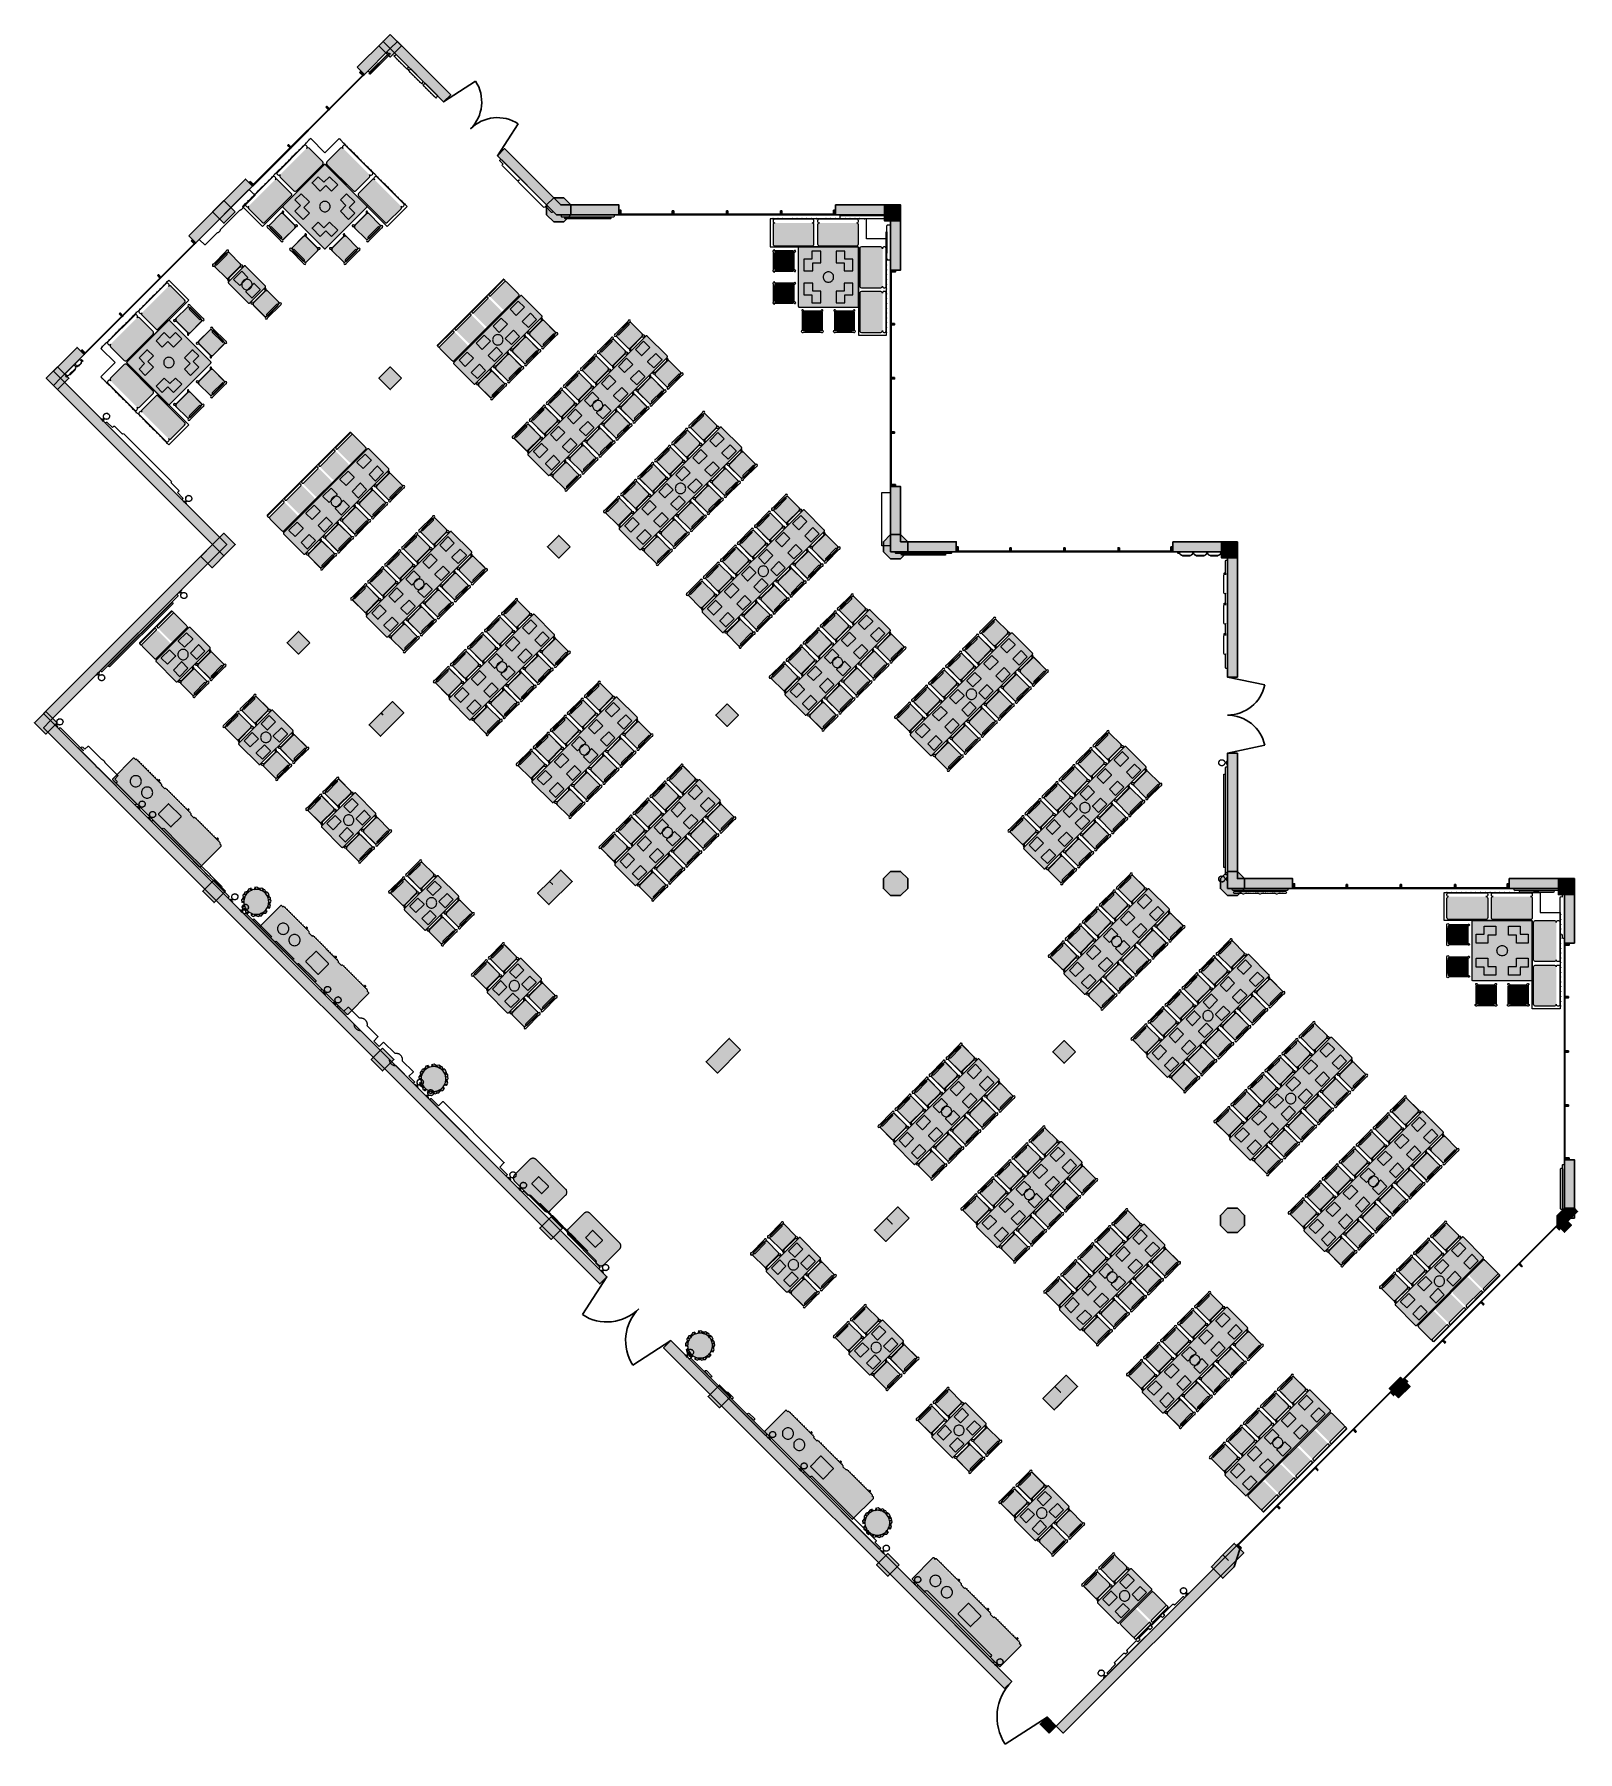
# Model space of a CAD drawing. Extents: x 2172.2 to 2210.6, y 415.3 to 458.1.
import ezdxf

# ---------------------------------------------------------------- set-up
doc = ezdxf.new("R2010")
doc.units = 0
for name, color, linetype, lineweight in [('AYAA_B2_BANQUETTES', 7, 'Continuous', 18), ('AYAA_B2_CHAIRS', 7, 'Continuous', 18), ('AYAA_B2_COLUMNS', 8, 'Continuous', 30), ('AYAA_B2_FINE_DETAIL', 8, 'Continuous', 9), ('AYAA_B2_GLAZING', 4, 'Continuous', 13), ('AYAA_B2_PLANTS', 94, 'Continuous', 18), ('AYAA_B2_SERVICE', 7, 'Continuous', 18), ('AYAA_B2_TABLES', 7, 'Continuous', 18), ('AYAA_B2_WALL_DECOR', 32, 'Continuous', 13), ('AYAA_B2_WALL_LIGHTS', 32, 'Continuous', 13), ('AYAA_B2_WALLS', 7, 'Continuous', 30)]:
    doc.layers.add(name, color=color, linetype=linetype, lineweight=lineweight)

# ---------------------------------------------------------------- blocks, each defined once
blk = doc.blocks.new('AYAA_B2_ARCHITECTURE')
at = {"layer": 'AYAA_B2_COLUMNS', "true_color": 0xc2b092}
for points in [[(-8.96358, 24.092869), (-8.68074, 23.81003), (-8.96358, 23.527191), (-9.246388, 23.810064)], [(-12.827707, 19.663063), (-13.110547, 19.380224), (-13.393355, 19.663097), (-13.110547, 19.945902)], [(-4.888579, 19.414322), (-5.065355, 19.591097), (-5.065322, 19.841131), (-4.888579, 20.01787), (-4.638581, 20.01787), (-4.461805, 19.841095), (-4.461805, 19.591097), (-4.638581, 19.414322)], [(3.361422, 19.841093), (3.761418, 19.841093), (3.761418, 19.441099), (3.36142, 19.441145)], [(-17.257515, 15.798936), (-16.974674, 15.516096), (-17.257515, 15.233257), (-17.540321, 15.51613)], [(-8.68074, 15.516096), (-8.96358, 15.233257), (-9.246388, 15.51613), (-8.96358, 15.798936)], [(-13.110547, 11.08629), (-13.393355, 11.369164), (-13.110547, 11.651969), (-12.827707, 11.369129)], [(-4.48074, 11.316096), (-4.76358, 11.033257), (-5.046388, 11.316131), (-4.76358, 11.598936)], [(3.511421, 11.014322), (3.334645, 11.191097), (3.334678, 11.441131), (3.511421, 11.61787), (3.761419, 11.61787), (3.938195, 11.441095), (3.938195, 11.191097), (3.761419, 11.014322)], [(-13.020992, 11.175842), (-13.407532, 10.789306), (-13.69034, 11.07218), (-13.393366, 11.369152), (-13.110547, 11.08629)], [(12.161418, 11.441093), (12.161418, 11.041099), (11.76142, 11.041145), (11.761422, 11.441093)], [(-10.97166, 8.919112), (-11.254499, 8.636272), (-11.537308, 8.919147), (-11.254499, 9.201951)], [(-9.297087, 7.065432), (-9.193361, 7.169158), (-9.150741, 7.126539), (-9.193356, 7.169164), (-8.910547, 7.451969), (-8.627707, 7.169129), (-9.207532, 6.589305), (-9.49034, 6.87218), (-9.207532, 7.154984)], [(-0.56358, 7.398936), (-0.28074, 7.116096), (-0.56358, 6.833257), (-0.846388, 7.116131)], [(-17.554712, 7.207803), (-17.271873, 6.924963), (-17.554712, 6.642124), (-17.837521, 6.924998)], [(-13.071875, 2.724963), (-13.354713, 2.442124), (-13.637522, 2.724998), (-13.354713, 3.007803)], [(-4.993355, 2.969164), (-4.710547, 3.251969), (-4.427707, 2.969129), (-5.007532, 2.389305), (-5.29034, 2.67218), (-4.993366, 2.969152), (-4.921082, 2.896874)], [(3.761419, 2.614322), (3.511421, 2.614322), (3.334645, 2.791097), (3.334678, 3.041131), (3.511421, 3.217871), (3.761419, 3.217871), (3.938195, 3.041095), (3.938195, 2.791097)], [(11.911421, 2.614322), (11.734645, 2.791097), (11.734677, 3.041131), (11.911421, 3.217871), (12.161419, 3.217871), (12.338195, 3.041095), (12.338195, 2.791097), (12.161419, 2.614322)], [(20.561419, 3.041094), (20.561419, 2.641098), (20.161421, 2.641145), (20.161423, 3.041094)], [(-9.155142, -1.192626), (-8.872302, -1.475465), (-9.155142, -1.758305), (-9.43795, -1.47543)], [(-0.227707, -1.230871), (-0.807532, -1.810695), (-1.09034, -1.52782), (-0.510547, -0.948031)], [(8.11926, -1.283904), (7.83642, -1.566743), (7.553612, -1.283869), (7.83642, -1.001064)], [(-4.672302, -5.675465), (-4.955142, -5.958305), (-5.23795, -5.67543), (-4.955142, -5.392626)], [(3.972293, -5.430871), (3.392468, -6.010695), (3.10966, -5.72782), (3.406613, -5.430871), (3.54805, -5.572274), (3.406645, -5.430836), (3.689453, -5.148031)], [(11.911421, -5.785677), (11.734645, -5.608903), (11.734677, -5.358869), (11.911421, -5.182129), (12.161419, -5.182129), (12.338195, -5.358905), (12.338195, -5.608903), (12.161419, -5.785677)], [(20.134644, -5.608855), (20.134645, -5.358905), (20.31142, -5.182129), (20.561419, -5.182129), (20.642735, -5.263444), (20.21596, -5.690218)], [(7.606645, -9.630836), (7.889453, -9.348031), (8.172293, -9.630871), (7.592468, -10.210694), (7.309659, -9.92782), (7.606613, -9.630871), (7.74805, -9.772274)], [(16.229349, -9.393993), (16.370768, -9.535411), (16.087927, -9.818251), (15.946541, -9.676798)], [(-0.472302, -9.875465), (-0.755142, -10.158305), (-1.03795, -9.87543), (-0.755142, -9.592627)], [(7.875276, -9.92789), (7.592503, -10.210663), (7.68676, -10.116405)], [(11.94096, -13.965218), (11.799574, -13.823766), (12.082382, -13.54096), (12.2238, -13.682378), (12.075308, -14.127855), (11.792468, -14.410695), (11.50966, -14.12782), (11.799553, -13.823812)], [(3.727698, -14.075465), (3.444858, -14.358305), (3.16205, -14.07543), (3.444858, -13.792626)]]:
    blk.add_hatch(color=256, dxfattribs=at).paths.add_polyline_path(points)
at = {"layer": 'AYAA_B2_WALLS', "true_color": 0xe4e1d8}
for points in [[(-9.785592, 23.270863), (-9.140357, 23.916096), (-8.96358, 23.739319), (-9.608815, 23.094086)], [(-8.96358, 23.739319), (-8.786804, 23.916096), (-7.45641, 22.585703), (-7.633187, 22.408926)], [(-9.727609, 23.144997), (-9.695082, 23.177523), (-9.610229, 23.09267), (-9.642756, 23.060144)], [(-10.568145, 22.276176), (-10.544104, 22.300219), (-10.473392, 22.229507), (-10.497435, 22.205465)], [(-11.522739, 21.321583), (-11.498697, 21.345623), (-11.427987, 21.274914), (-11.452028, 21.250872)], [(-3.26358, 19.591097), (-4.815357, 19.591097), (-6.289684, 21.065424), (-6.112907, 21.242199), (-4.711805, 19.841097), (-3.26358, 19.841097)], [(-13.985592, 19.070862), (-12.571379, 20.485075), (-12.394602, 20.308298), (-13.808815, 18.894085)], [(-12.445514, 20.427092), (-12.360661, 20.342239), (-12.393188, 20.309711), (-12.478041, 20.394566)], [(-3.26158, 19.711096), (-3.21558, 19.711096), (-3.21558, 19.591097), (-3.26158, 19.591097)], [(2.08842, 19.711096), (2.13442, 19.711096), (2.13442, 19.591097), (2.08842, 19.591097)], [(2.13642, 19.841097), (3.51142, 19.841097), (3.51142, 19.591097), (2.13642, 19.591097)], [(-1.93058, 19.691095), (-1.89658, 19.691095), (-1.89658, 19.591097), (-1.93058, 19.591097)], [(-0.58058, 19.691095), (-0.54658, 19.691095), (-0.54658, 19.591097), (-0.58058, 19.591097)], [(0.76942, 19.691095), (0.80342, 19.691095), (0.80342, 19.591097), (0.76942, 19.591097)], [(3.51142, 19.591097), (3.76142, 19.591097), (3.76142, 18.216097), (3.51142, 18.216097)], [(-13.927608, 18.944996), (-13.895082, 18.977524), (-13.810229, 18.892672), (-13.842756, 18.860144)], [(-14.768146, 18.076176), (-14.744103, 18.100218), (-14.673393, 18.029507), (-14.697434, 18.005465)], [(3.63142, 18.214096), (3.63142, 18.168097), (3.51142, 18.168097), (3.51142, 18.214096)], [(-15.722739, 17.121582), (-15.698698, 17.145624), (-15.627987, 17.074913), (-15.652029, 17.050871)], [(3.61142, 16.883097), (3.61142, 16.849096), (3.51142, 16.849096), (3.51142, 16.883097)], [(-17.186804, 15.516096), (-17.363581, 15.692873), (-16.771379, 16.285074), (-16.594603, 16.108297)], [(-16.678041, 16.194565), (-16.645514, 16.227093), (-16.560661, 16.142239), (-16.593187, 16.109713)], [(-17.430969, 6.977996), (-17.607746, 7.154773), (-13.39339, 11.369129), (-17.363581, 15.33932), (-17.186804, 15.516096), (-13.039837, 11.369129)], [(3.61142, 15.533096), (3.61142, 15.499096), (3.51142, 15.499096), (3.51142, 15.533096)], [(3.61142, 14.183096), (3.61142, 14.149096), (3.51142, 14.149096), (3.51142, 14.183096)], [(3.63142, 12.864096), (3.63142, 12.818096), (3.51142, 12.818096), (3.51142, 12.864096)], [(3.51142, 11.191096), (3.51142, 12.816096), (3.76142, 12.816096), (3.76142, 11.441096), (5.149808, 11.441096), (5.149808, 11.191096)], [(5.151808, 11.311096), (5.197808, 11.311096), (5.197808, 11.191096), (5.151808, 11.191096)], [(6.482808, 11.291096), (6.516808, 11.291096), (6.516808, 11.191096), (6.482808, 11.191096)], [(7.866808, 11.291096), (7.866808, 11.191096), (7.832808, 11.191096), (7.832808, 11.291096)], [(9.216808, 11.291096), (9.216808, 11.191096), (9.182808, 11.191096), (9.182808, 11.291096)], [(10.501808, 11.311096), (10.547808, 11.311096), (10.547808, 11.191096), (10.501808, 11.191096)], [(10.549808, 11.441096), (11.91142, 11.441096), (11.91142, 11.191096), (10.549808, 11.191096)], [(11.91142, 11.191096), (12.16142, 11.191096), (12.16142, 8.066096), (11.91142, 8.066096)], [(-17.430969, 6.977996), (-3.56182, -6.891153), (-3.738596, -7.06793), (-17.607746, 6.80122)], [(11.91142, 2.791096), (11.91142, 6.166096), (12.16142, 6.166096), (12.16142, 3.041096), (13.53642, 3.041096), (13.53642, 2.791096)], [(20.31142, 2.791096), (18.93642, 2.791096), (18.93642, 3.041096), (20.31142, 3.041096)], [(13.53842, 2.911096), (13.58442, 2.911096), (13.58442, 2.791096), (13.53842, 2.791096)], [(14.86942, 2.891096), (14.90342, 2.891096), (14.90342, 2.791096), (14.86942, 2.791096)], [(16.219419, 2.891096), (16.25342, 2.891096), (16.25342, 2.791096), (16.219419, 2.791096)], [(17.56942, 2.891096), (17.60342, 2.891096), (17.60342, 2.791096), (17.56942, 2.791096)], [(18.93442, 2.911096), (18.93442, 2.791096), (18.88842, 2.791096), (18.88842, 2.911096)], [(20.31142, 2.791096), (20.56142, 2.791096), (20.56142, 1.429485), (20.31142, 1.429485)], [(20.431419, 1.427485), (20.431419, 1.381485), (20.31142, 1.381485), (20.31142, 1.427485)], [(20.411421, 0.096485), (20.411421, 0.062485), (20.31142, 0.062485), (20.31142, 0.096485)], [(20.411421, -1.253515), (20.411421, -1.287515), (20.31142, -1.287515), (20.31142, -1.253515)], [(20.411421, -2.603515), (20.411421, -2.637515), (20.31142, -2.637515), (20.31142, -2.603515)], [(20.431419, -3.922515), (20.431419, -3.968515), (20.31142, -3.968515), (20.31142, -3.922515)], [(20.31142, -5.425056), (20.31142, -3.970515), (20.56142, -3.970515), (20.56142, -5.425056)], [(20.31142, -5.425056), (20.488197, -5.601833), (20.31142, -5.778609), (20.134644, -5.601832)], [(20.218082, -5.688099), (20.185555, -5.720626), (20.100702, -5.635774), (20.13323, -5.603247)], [(19.262781, -6.615117), (19.238739, -6.639158), (19.168028, -6.568448), (19.19207, -6.544406)], [(18.308187, -7.569711), (18.284145, -7.593752), (18.213434, -7.523042), (18.237476, -7.499)], [(6.354817, -17.161343), (-2.147606, -8.65892), (-1.970829, -8.482143), (6.531594, -16.984568)], [(17.353592, -8.524304), (17.329552, -8.548347), (17.258841, -8.477635), (17.282883, -8.453594)], [(16.372185, -9.533998), (16.287333, -9.449144), (16.319859, -9.416617), (16.404711, -9.501471)], [(16.086514, -9.819668), (16.053988, -9.852195), (15.969134, -9.767343), (16.001661, -9.734816)], [(16.179852, -9.910177), (16.003075, -9.733401), (16.285917, -9.450559), (16.462694, -9.627336)], [(15.131212, -10.746685), (15.107171, -10.770726), (15.03646, -10.700016), (15.060502, -10.675974)], [(14.176619, -11.70128), (14.152576, -11.725321), (14.081866, -11.65461), (14.105907, -11.630569)], [(13.222024, -12.655873), (13.197983, -12.679915), (13.127272, -12.609204), (13.151314, -12.585163)], [(7.641751, -18.094725), (12.13895, -13.597526), (12.315727, -13.774302), (7.818528, -18.271502)], [(12.257745, -13.648438), (12.225218, -13.680964), (12.140365, -13.596111), (12.172892, -13.563584)], [(7.464975, -18.271502), (7.2387, -18.045227), (7.415477, -17.86845), (7.641751, -18.094725)]]:
    blk.add_hatch(color=256, dxfattribs=at).paths.add_polyline_path(points)
at = {"layer": 'AYAA_B2_COLUMNS', "linetype": 'Continuous', "lineweight": -2}
for points in [[(-8.96358, 24.092869), (-8.68074, 23.81003), (-8.96358, 23.527191), (-9.246388, 23.810064)], [(-12.827707, 19.663063), (-13.110547, 19.380224), (-13.393355, 19.663097), (-13.110547, 19.945902)], [(-4.888579, 19.414322), (-5.065355, 19.591097), (-5.065322, 19.841131), (-4.888579, 20.01787), (-4.638581, 20.01787), (-4.461805, 19.841095), (-4.461805, 19.591097), (-4.638581, 19.414322)], [(3.361422, 19.841093), (3.761418, 19.841093), (3.761418, 19.441099), (3.36142, 19.441145)], [(-17.257515, 15.798936), (-16.974674, 15.516096), (-17.257515, 15.233257), (-17.540321, 15.51613)], [(-8.68074, 15.516096), (-8.96358, 15.233257), (-9.246388, 15.51613), (-8.96358, 15.798936)], [(-13.110547, 11.08629), (-13.393355, 11.369164), (-13.110547, 11.651969), (-12.827707, 11.369129)], [(-4.48074, 11.316096), (-4.76358, 11.033257), (-5.046388, 11.316131), (-4.76358, 11.598936)], [(3.511421, 11.014322), (3.334645, 11.191097), (3.334678, 11.441131), (3.511421, 11.61787), (3.761419, 11.61787), (3.938195, 11.441095), (3.938195, 11.191097), (3.761419, 11.014322)], [(-13.020992, 11.175842), (-13.407532, 10.789306), (-13.69034, 11.07218), (-13.393366, 11.369152), (-13.110547, 11.08629)], [(12.161418, 11.441093), (12.161418, 11.041099), (11.76142, 11.041145), (11.761422, 11.441093)], [(-10.97166, 8.919112), (-11.254499, 8.636272), (-11.537308, 8.919147), (-11.254499, 9.201951)], [(-9.297087, 7.065432), (-9.193361, 7.169158), (-9.150741, 7.126539), (-9.193356, 7.169164), (-8.910547, 7.451969), (-8.627707, 7.169129), (-9.207532, 6.589305), (-9.49034, 6.87218), (-9.207532, 7.154984)], [(-0.56358, 7.398936), (-0.28074, 7.116096), (-0.56358, 6.833257), (-0.846388, 7.116131)], [(-17.554712, 7.207803), (-17.271873, 6.924963), (-17.554712, 6.642124), (-17.837521, 6.924998)], [(-13.071875, 2.724963), (-13.354713, 2.442124), (-13.637522, 2.724998), (-13.354713, 3.007803)], [(-4.993355, 2.969164), (-4.710547, 3.251969), (-4.427707, 2.969129), (-5.007532, 2.389305), (-5.29034, 2.67218), (-4.993366, 2.969152), (-4.921082, 2.896874)], [(3.761419, 2.614322), (3.511421, 2.614322), (3.334645, 2.791097), (3.334678, 3.041131), (3.511421, 3.217871), (3.761419, 3.217871), (3.938195, 3.041095), (3.938195, 2.791097)], [(11.911421, 2.614322), (11.734645, 2.791097), (11.734677, 3.041131), (11.911421, 3.217871), (12.161419, 3.217871), (12.338195, 3.041095), (12.338195, 2.791097), (12.161419, 2.614322)], [(20.561419, 3.041094), (20.561419, 2.641098), (20.161421, 2.641145), (20.161423, 3.041094)], [(-9.155142, -1.192626), (-8.872302, -1.475465), (-9.155142, -1.758305), (-9.43795, -1.47543)], [(-0.227707, -1.230871), (-0.807532, -1.810695), (-1.09034, -1.52782), (-0.510547, -0.948031)], [(8.11926, -1.283904), (7.83642, -1.566743), (7.553612, -1.283869), (7.83642, -1.001064)], [(-4.672302, -5.675465), (-4.955142, -5.958305), (-5.23795, -5.67543), (-4.955142, -5.392626)], [(3.972293, -5.430871), (3.392468, -6.010695), (3.10966, -5.72782), (3.406613, -5.430871), (3.54805, -5.572274), (3.406645, -5.430836), (3.689453, -5.148031)], [(11.911421, -5.785677), (11.734645, -5.608903), (11.734677, -5.358869), (11.911421, -5.182129), (12.161419, -5.182129), (12.338195, -5.358905), (12.338195, -5.608903), (12.161419, -5.785677)], [(20.134644, -5.608855), (20.134645, -5.358905), (20.31142, -5.182129), (20.561419, -5.182129), (20.642735, -5.263444), (20.21596, -5.690218)], [(7.606645, -9.630836), (7.889453, -9.348031), (8.172293, -9.630871), (7.592468, -10.210694), (7.309659, -9.92782), (7.606613, -9.630871), (7.74805, -9.772274)], [(16.229349, -9.393993), (16.370768, -9.535411), (16.087927, -9.818251), (15.946541, -9.676798)], [(-0.472302, -9.875465), (-0.755142, -10.158305), (-1.03795, -9.87543), (-0.755142, -9.592627)], [(7.875276, -9.92789), (7.592503, -10.210663), (7.68676, -10.116405)], [(11.94096, -13.965218), (11.799574, -13.823766), (12.082382, -13.54096), (12.2238, -13.682378), (12.075308, -14.127855), (11.792468, -14.410695), (11.50966, -14.12782), (11.799553, -13.823812)], [(3.727698, -14.075465), (3.444858, -14.358305), (3.16205, -14.07543), (3.444858, -13.792626)]]:
    blk.add_lwpolyline(points, close=True, dxfattribs=at)
at = {"layer": 'AYAA_B2_GLAZING', "linetype": 'Continuous', "lineweight": -2}
for points in [[(-9.626493, 23.076406), (-12.376925, 20.325975), (-12.387531, 20.336582), (-9.637099, 23.087013)], [(2.11142, 19.591097), (-3.23858, 19.591097), (-3.23858, 19.606096), (2.11142, 19.606096)], [(-13.837099, 18.887014), (-13.826492, 18.876408), (-16.576925, 16.125977), (-16.58753, 16.136581)], [(3.52642, 12.841096), (3.51142, 12.841096), (3.51142, 18.191095), (3.52642, 18.191095)], [(10.524808, 11.206096), (10.524808, 11.191096), (5.174808, 11.191096), (5.174808, 11.206096)], [(18.911421, 2.806096), (18.911421, 2.791096), (13.56142, 2.791096), (13.56142, 2.806096)], [(20.32642, -3.945515), (20.31142, -3.945515), (20.31142, 1.404485), (20.32642, 1.404485)], [(16.314201, -9.443487), (16.303595, -9.43288), (20.116966, -5.61951), (20.127573, -5.630117)], [(12.167234, -13.590454), (12.156629, -13.579848), (15.985397, -9.751079), (15.996004, -9.761685)]]:
    blk.add_lwpolyline(points, close=True, dxfattribs=at)
at = {"layer": 'AYAA_B2_WALLS', "linetype": 'Continuous', "lineweight": -2}
for points in [[(-9.785592, 23.270863), (-9.140357, 23.916096), (-8.96358, 23.739319), (-9.608815, 23.094086)], [(-8.96358, 23.739319), (-8.786804, 23.916096), (-7.45641, 22.585703), (-7.633187, 22.408926)], [(-9.727609, 23.144997), (-9.695082, 23.177523), (-9.610229, 23.09267), (-9.642756, 23.060144)], [(-10.568145, 22.276176), (-10.544104, 22.300219), (-10.473392, 22.229507), (-10.497435, 22.205465)], [(-11.522739, 21.321583), (-11.498697, 21.345623), (-11.427987, 21.274914), (-11.452028, 21.250872)], [(-3.26358, 19.591097), (-4.815357, 19.591097), (-6.289684, 21.065424), (-6.112907, 21.242199), (-4.711805, 19.841097), (-3.26358, 19.841097)], [(-13.985592, 19.070862), (-12.571379, 20.485075), (-12.394602, 20.308298), (-13.808815, 18.894085)], [(-12.445514, 20.427092), (-12.360661, 20.342239), (-12.393188, 20.309711), (-12.478041, 20.394566)], [(-3.26158, 19.711096), (-3.21558, 19.711096), (-3.21558, 19.591097), (-3.26158, 19.591097)], [(2.08842, 19.711096), (2.13442, 19.711096), (2.13442, 19.591097), (2.08842, 19.591097)], [(2.13642, 19.841097), (3.51142, 19.841097), (3.51142, 19.591097), (2.13642, 19.591097)], [(-1.93058, 19.691095), (-1.89658, 19.691095), (-1.89658, 19.591097), (-1.93058, 19.591097)], [(-0.58058, 19.691095), (-0.54658, 19.691095), (-0.54658, 19.591097), (-0.58058, 19.591097)], [(0.76942, 19.691095), (0.80342, 19.691095), (0.80342, 19.591097), (0.76942, 19.591097)], [(3.51142, 19.591097), (3.76142, 19.591097), (3.76142, 18.216097), (3.51142, 18.216097)], [(-13.927608, 18.944996), (-13.895082, 18.977524), (-13.810229, 18.892672), (-13.842756, 18.860144)], [(-14.768146, 18.076176), (-14.744103, 18.100218), (-14.673393, 18.029507), (-14.697434, 18.005465)], [(3.63142, 18.214096), (3.63142, 18.168097), (3.51142, 18.168097), (3.51142, 18.214096)], [(-15.722739, 17.121582), (-15.698698, 17.145624), (-15.627987, 17.074913), (-15.652029, 17.050871)], [(3.61142, 16.883097), (3.61142, 16.849096), (3.51142, 16.849096), (3.51142, 16.883097)], [(-17.186804, 15.516096), (-17.363581, 15.692873), (-16.771379, 16.285074), (-16.594603, 16.108297)], [(-16.678041, 16.194565), (-16.645514, 16.227093), (-16.560661, 16.142239), (-16.593187, 16.109713)], [(-17.430969, 6.977996), (-17.607746, 7.154773), (-13.39339, 11.369129), (-17.363581, 15.33932), (-17.186804, 15.516096), (-13.039837, 11.369129)], [(3.61142, 15.533096), (3.61142, 15.499096), (3.51142, 15.499096), (3.51142, 15.533096)], [(3.61142, 14.183096), (3.61142, 14.149096), (3.51142, 14.149096), (3.51142, 14.183096)], [(3.63142, 12.864096), (3.63142, 12.818096), (3.51142, 12.818096), (3.51142, 12.864096)], [(3.51142, 11.191096), (3.51142, 12.816096), (3.76142, 12.816096), (3.76142, 11.441096), (5.149808, 11.441096), (5.149808, 11.191096)], [(5.151808, 11.311096), (5.197808, 11.311096), (5.197808, 11.191096), (5.151808, 11.191096)], [(6.482808, 11.291096), (6.516808, 11.291096), (6.516808, 11.191096), (6.482808, 11.191096)], [(7.866808, 11.291096), (7.866808, 11.191096), (7.832808, 11.191096), (7.832808, 11.291096)], [(9.216808, 11.291096), (9.216808, 11.191096), (9.182808, 11.191096), (9.182808, 11.291096)], [(10.501808, 11.311096), (10.547808, 11.311096), (10.547808, 11.191096), (10.501808, 11.191096)], [(10.549808, 11.441096), (11.91142, 11.441096), (11.91142, 11.191096), (10.549808, 11.191096)], [(11.91142, 11.191096), (12.16142, 11.191096), (12.16142, 8.066096), (11.91142, 8.066096)], [(-17.430969, 6.977996), (-3.56182, -6.891153), (-3.738596, -7.06793), (-17.607746, 6.80122)], [(11.91142, 2.791096), (11.91142, 6.166096), (12.16142, 6.166096), (12.16142, 3.041096), (13.53642, 3.041096), (13.53642, 2.791096)], [(20.31142, 2.791096), (18.93642, 2.791096), (18.93642, 3.041096), (20.31142, 3.041096)], [(13.53842, 2.911096), (13.58442, 2.911096), (13.58442, 2.791096), (13.53842, 2.791096)], [(14.86942, 2.891096), (14.90342, 2.891096), (14.90342, 2.791096), (14.86942, 2.791096)], [(16.219419, 2.891096), (16.25342, 2.891096), (16.25342, 2.791096), (16.219419, 2.791096)], [(17.56942, 2.891096), (17.60342, 2.891096), (17.60342, 2.791096), (17.56942, 2.791096)], [(18.93442, 2.911096), (18.93442, 2.791096), (18.88842, 2.791096), (18.88842, 2.911096)], [(20.31142, 2.791096), (20.56142, 2.791096), (20.56142, 1.429485), (20.31142, 1.429485)], [(20.431419, 1.427485), (20.431419, 1.381485), (20.31142, 1.381485), (20.31142, 1.427485)], [(20.411421, 0.096485), (20.411421, 0.062485), (20.31142, 0.062485), (20.31142, 0.096485)], [(20.411421, -1.253515), (20.411421, -1.287515), (20.31142, -1.287515), (20.31142, -1.253515)], [(20.411421, -2.603515), (20.411421, -2.637515), (20.31142, -2.637515), (20.31142, -2.603515)], [(20.431419, -3.922515), (20.431419, -3.968515), (20.31142, -3.968515), (20.31142, -3.922515)], [(20.31142, -5.425056), (20.31142, -3.970515), (20.56142, -3.970515), (20.56142, -5.425056)], [(20.31142, -5.425056), (20.488197, -5.601833), (20.31142, -5.778609), (20.134644, -5.601832)], [(20.218082, -5.688099), (20.185555, -5.720626), (20.100702, -5.635774), (20.13323, -5.603247)], [(19.262781, -6.615117), (19.238739, -6.639158), (19.168028, -6.568448), (19.19207, -6.544406)], [(18.308187, -7.569711), (18.284145, -7.593752), (18.213434, -7.523042), (18.237476, -7.499)], [(6.354817, -17.161343), (-2.147606, -8.65892), (-1.970829, -8.482143), (6.531594, -16.984568)], [(17.353592, -8.524304), (17.329552, -8.548347), (17.258841, -8.477635), (17.282883, -8.453594)], [(16.372185, -9.533998), (16.287333, -9.449144), (16.319859, -9.416617), (16.404711, -9.501471)], [(16.086514, -9.819668), (16.053988, -9.852195), (15.969134, -9.767343), (16.001661, -9.734816)], [(16.179852, -9.910177), (16.003075, -9.733401), (16.285917, -9.450559), (16.462694, -9.627336)], [(15.131212, -10.746685), (15.107171, -10.770726), (15.03646, -10.700016), (15.060502, -10.675974)], [(14.176619, -11.70128), (14.152576, -11.725321), (14.081866, -11.65461), (14.105907, -11.630569)], [(13.222024, -12.655873), (13.197983, -12.679915), (13.127272, -12.609204), (13.151314, -12.585163)], [(7.641751, -18.094725), (12.13895, -13.597526), (12.315727, -13.774302), (7.818528, -18.271502)], [(12.257745, -13.648438), (12.225218, -13.680964), (12.140365, -13.596111), (12.172892, -13.563584)], [(7.464975, -18.271502), (7.2387, -18.045227), (7.415477, -17.86845), (7.641751, -18.094725)]]:
    blk.add_lwpolyline(points, close=True, dxfattribs=at)
blk = doc.blocks.new('AYAA_B2_DOOR_D0')
at = {"color": 0, "linetype": 'Continuous'}
blk.add_lwpolyline([(-0.625, 0), (-0.365, 1.223)], dxfattribs=at)
at = {"color": 0}
blk.add_arc((-0.625, 0), 1.25, 0, 78, dxfattribs=at)
blk = doc.blocks.new('AYAA_B2_DOOR_D1')
at = {"color": 0, "linetype": 'Continuous'}
for points in [[(-0.95, 0), (-0.752, 0.929)], [(0.95, 0), (0.752, 0.929)]]:
    blk.add_lwpolyline(points, dxfattribs=at)
at = {"color": 0}
for centre, start, end in [((-0.95, 0), 0, 78), ((0.95, 0), 102, 180)]:
    blk.add_arc(centre, 0.95, start, end, dxfattribs=at)
blk = doc.blocks.new('AYAA_B2_DOOR_D2')
at = {"color": 0, "linetype": 'Continuous'}
for points in [[(-0.95, 0), (-0.752, 0.929)], [(0.95, 0), (0.752, 0.929)]]:
    blk.add_lwpolyline(points, dxfattribs=at)
at = {"color": 0}
for centre, start, end in [((-0.95, 0), 0, 78), ((0.95, 0), 102, 180)]:
    blk.add_arc(centre, 0.95, start, end, dxfattribs=at)
blk = doc.blocks.new('AYAA_B2_DOOR_D3')
at = {"color": 0, "linetype": 'Continuous'}
for points in [[(-1.125, 0), (-0.891, 1.1)], [(1.125, 0), (0.891, 1.1)]]:
    blk.add_lwpolyline(points, dxfattribs=at)
at = {"color": 0}
for centre, start, end in [((-1.125, 0), 0, 78), ((1.125, 0), 102, 180)]:
    blk.add_arc(centre, 1.125, start, end, dxfattribs=at)
blk = doc.blocks.new('AYAA_B2_DINING_6')
at = {"true_color": 0xefe8d6}
blk.add_hatch(color=256, dxfattribs=at).paths.add_polyline_path([(-1.8, -0.35), (-1.8, 0.35), (-1.799692, 0.353911), (-1.798776, 0.357725), (-1.797275, 0.36135), (-1.795225, 0.364695), (-1.792678, 0.367678), (-1.789695, 0.370225), (-1.78635, 0.372275), (-1.782725, 0.373776), (-1.778911, 0.374692), (-1.775, 0.375), (1.775, 0.375), (1.778911, 0.374692), (1.782725, 0.373776), (1.78635, 0.372275), (1.789695, 0.370225), (1.792678, 0.367678), (1.795225, 0.364695), (1.797275, 0.36135), (1.798776, 0.357725), (1.799692, 0.353911), (1.8, 0.35), (1.8, -0.35), (1.799692, -0.353911), (1.798776, -0.357725), (1.797275, -0.36135), (1.795225, -0.364695), (1.792678, -0.367678), (1.789695, -0.370225), (1.78635, -0.372275), (1.782725, -0.373776), (1.778911, -0.374692), (1.775, -0.375), (-1.775, -0.375), (-1.778911, -0.374692), (-1.782725, -0.373776), (-1.78635, -0.372275), (-1.789695, -0.370225), (-1.792678, -0.367678), (-1.795225, -0.364695), (-1.797275, -0.36135), (-1.798776, -0.357725), (-1.799692, -0.353911)])
at = {"color": 0, "linetype": 'Continuous', "lineweight": -2}
blk.add_lwpolyline([(-1.799692, 0.353911), (-1.798776, 0.357725), (-1.797275, 0.36135), (-1.795225, 0.364695), (-1.792678, 0.367678), (-1.789695, 0.370225), (-1.78635, 0.372275), (-1.782725, 0.373776), (-1.778911, 0.374692), (-1.775, 0.375), (1.775, 0.375), (1.778911, 0.374692), (1.782725, 0.373776), (1.78635, 0.372275), (1.789695, 0.370225), (1.792678, 0.367678), (1.795225, 0.364695), (1.797275, 0.36135), (1.798776, 0.357725), (1.799692, 0.353911), (1.8, 0.35), (1.8, -0.35), (1.799692, -0.353911), (1.798776, -0.357725), (1.797275, -0.36135), (1.795225, -0.364695), (1.792678, -0.367678), (1.789695, -0.370225), (1.78635, -0.372275), (1.782725, -0.373776), (1.778911, -0.374692), (1.775, -0.375), (-1.775, -0.375), (-1.778911, -0.374692), (-1.782725, -0.373776), (-1.78635, -0.372275), (-1.789695, -0.370225), (-1.792678, -0.367678), (-1.795225, -0.364695), (-1.797275, -0.36135), (-1.798776, -0.357725), (-1.799692, -0.353911), (-1.8, -0.35), (-1.8, 0.35)], close=True, dxfattribs=at)
at = {"layer": 'AYAA_B2_FINE_DETAIL', "linetype": 'Continuous', "lineweight": -2}
for points in [[(-1.644733, 0.323999), (-1.643999, 0.324733), (-1.643, 0.325), (-1.357, 0.325), (-1.356001, 0.324733), (-1.355267, 0.323999), (-1.355, 0.323), (-1.355, 0.107), (-1.355267, 0.106001), (-1.356001, 0.105267), (-1.357, 0.105), (-1.643, 0.105), (-1.643999, 0.105267), (-1.644733, 0.106001), (-1.645, 0.107), (-1.645, 0.323)], [(-1.043, 0.325), (-0.757, 0.325), (-0.756001, 0.324733), (-0.755267, 0.323999), (-0.755, 0.323), (-0.755, 0.107), (-0.755267, 0.106001), (-0.756001, 0.105267), (-0.757, 0.105), (-1.043, 0.105), (-1.043999, 0.105267), (-1.044733, 0.106001), (-1.045, 0.107), (-1.045, 0.323), (-1.044733, 0.323999), (-1.043999, 0.324733)], [(-0.443999, 0.324733), (-0.443, 0.325), (-0.157, 0.325), (-0.156001, 0.324733), (-0.155267, 0.323999), (-0.155, 0.323), (-0.155, 0.107), (-0.155267, 0.106001), (-0.156001, 0.105267), (-0.157, 0.105), (-0.443, 0.105), (-0.443999, 0.105267), (-0.444733, 0.106001), (-0.445, 0.107), (-0.445, 0.323), (-0.444733, 0.323999)], [(-0.123637, 0.040172), (-0.115831, 0.059019), (-0.105172, 0.076412), (-0.091924, 0.091924), (-0.076412, 0.105172), (-0.059019, 0.115831), (-0.040172, 0.123637), (-0.020336, 0.128399), (0, 0.13), (0.020336, 0.128399), (0.040172, 0.123637), (0.059019, 0.115831), (0.076412, 0.105172), (0.091924, 0.091924), (0.105172, 0.076412), (0.115831, 0.059019), (0.123637, 0.040172), (0.128399, 0.020336), (0.13, 0), (0.128399, -0.020336), (0.123637, -0.040172), (0.115831, -0.059019), (0.105172, -0.076412), (0.091924, -0.091924), (0.076412, -0.105172), (0.059019, -0.115831), (0.040172, -0.123637), (0.020336, -0.128399), (0, -0.13), (-0.020336, -0.128399), (-0.040172, -0.123637), (-0.059019, -0.115831), (-0.076412, -0.105172), (-0.091924, -0.091924), (-0.105172, -0.076412), (-0.115831, -0.059019), (-0.123637, -0.040172), (-0.128399, -0.020336), (-0.13, 0), (-0.128399, 0.020336)], [(0.443999, 0.324733), (0.444733, 0.323999), (0.445, 0.323), (0.445, 0.107), (0.444733, 0.106001), (0.443999, 0.105267), (0.443, 0.105), (0.157, 0.105), (0.156001, 0.105267), (0.155267, 0.106001), (0.155, 0.107), (0.155, 0.323), (0.155267, 0.323999), (0.156001, 0.324733), (0.157, 0.325), (0.443, 0.325)], [(0.755267, 0.323999), (0.756001, 0.324733), (0.757, 0.325), (1.043, 0.325), (1.043999, 0.324733), (1.044733, 0.323999), (1.045, 0.323), (1.045, 0.107), (1.044733, 0.106001), (1.043999, 0.105267), (1.043, 0.105), (0.757, 0.105), (0.756001, 0.105267), (0.755267, 0.106001), (0.755, 0.107), (0.755, 0.323)], [(1.355267, 0.323999), (1.356001, 0.324733), (1.357, 0.325), (1.643, 0.325), (1.643999, 0.324733), (1.644733, 0.323999), (1.645, 0.323), (1.645, 0.107), (1.644733, 0.106001), (1.643999, 0.105267), (1.643, 0.105), (1.357, 0.105), (1.356001, 0.105267), (1.355267, 0.106001), (1.355, 0.107), (1.355, 0.323)], [(-1.643, -0.105), (-1.357, -0.105), (-1.356001, -0.105267), (-1.355267, -0.106001), (-1.355, -0.107), (-1.355, -0.323), (-1.355267, -0.323999), (-1.356001, -0.324733), (-1.357, -0.325), (-1.643, -0.325), (-1.643999, -0.324733), (-1.644733, -0.323999), (-1.645, -0.323), (-1.645, -0.107), (-1.644733, -0.106001), (-1.643999, -0.105267)], [(-1.043999, -0.105267), (-1.043, -0.105), (-0.757, -0.105), (-0.756001, -0.105267), (-0.755267, -0.106001), (-0.755, -0.107), (-0.755, -0.323), (-0.755267, -0.323999), (-0.756001, -0.324733), (-0.757, -0.325), (-1.043, -0.325), (-1.043999, -0.324733), (-1.044733, -0.323999), (-1.045, -0.323), (-1.045, -0.107), (-1.044733, -0.106001)], [(-0.443, -0.105), (-0.157, -0.105), (-0.156001, -0.105267), (-0.155267, -0.106001), (-0.155, -0.107), (-0.155, -0.323), (-0.155267, -0.323999), (-0.156001, -0.324733), (-0.157, -0.325), (-0.443, -0.325), (-0.443999, -0.324733), (-0.444733, -0.323999), (-0.445, -0.323), (-0.445, -0.107), (-0.444733, -0.106001), (-0.443999, -0.105267)], [(0.155267, -0.323999), (0.155, -0.323), (0.155, -0.107), (0.155267, -0.106001), (0.156001, -0.105267), (0.157, -0.105), (0.443, -0.105), (0.443999, -0.105267), (0.444733, -0.106001), (0.445, -0.107), (0.445, -0.323), (0.444733, -0.323999), (0.443999, -0.324733), (0.443, -0.325), (0.157, -0.325), (0.156001, -0.324733)], [(1.043, -0.105), (1.043999, -0.105267), (1.044733, -0.106001), (1.045, -0.107), (1.045, -0.323), (1.044733, -0.323999), (1.043999, -0.324733), (1.043, -0.325), (0.757, -0.325), (0.756001, -0.324733), (0.755267, -0.323999), (0.755, -0.323), (0.755, -0.107), (0.755267, -0.106001), (0.756001, -0.105267), (0.757, -0.105)], [(1.356001, -0.105267), (1.357, -0.105), (1.643, -0.105), (1.643999, -0.105267), (1.644733, -0.106001), (1.645, -0.107), (1.645, -0.323), (1.644733, -0.323999), (1.643999, -0.324733), (1.643, -0.325), (1.357, -0.325), (1.356001, -0.324733), (1.355267, -0.323999), (1.355, -0.323), (1.355, -0.107), (1.355267, -0.106001)]]:
    blk.add_lwpolyline(points, close=True, dxfattribs=at)
blk = doc.blocks.new('AYAA_B2_CHAIR_IVORY')
at = {"true_color": 0xeee6d3}
blk.add_hatch(color=256, dxfattribs=at).paths.add_polyline_path([(-0.247475, -0.204863), (-0.248872, -0.200013), (-0.249717, -0.195038), (-0.25, -0.19), (-0.25, 0.19), (-0.249717, 0.195038), (-0.248872, 0.200013), (-0.247475, 0.204863), (-0.245544, 0.209525), (-0.243103, 0.213941), (-0.240182, 0.218057), (-0.23682, 0.22182), (-0.233057, 0.225182), (-0.228941, 0.228103), (-0.224525, 0.230544), (-0.219863, 0.232475), (-0.215013, 0.233872), (-0.210038, 0.234717), (-0.205, 0.235), (0.205, 0.235), (0.210038, 0.234717), (0.215013, 0.233872), (0.219863, 0.232475), (0.224525, 0.230544), (0.228941, 0.228103), (0.233057, 0.225182), (0.23682, 0.22182), (0.240182, 0.218057), (0.243103, 0.213941), (0.245544, 0.209525), (0.247475, 0.204863), (0.248872, 0.200013), (0.249717, 0.195038), (0.25, 0.19), (0.25, -0.19), (0.249717, -0.195038), (0.248872, -0.200013), (0.247475, -0.204863), (0.245544, -0.209525), (0.243103, -0.213941), (0.240182, -0.218057), (0.23682, -0.22182), (0.233057, -0.225182), (0.228941, -0.228103), (0.224525, -0.230544), (0.219863, -0.232475), (0.215013, -0.233872), (0.210038, -0.234717), (0.205, -0.235), (-0.205, -0.235), (-0.210038, -0.234717), (-0.215013, -0.233872), (-0.219863, -0.232475), (-0.224525, -0.230544), (-0.228941, -0.228103), (-0.233057, -0.225182), (-0.23682, -0.22182), (-0.240182, -0.218057), (-0.243103, -0.213941), (-0.245544, -0.209525)])
at = {"color": 0, "linetype": 'Continuous', "lineweight": -2}
for points in [[(-0.255, -0.233), (-0.242972, -0.233), (-0.245992, -0.22998), (-0.25, -0.215), (-0.25, 0.215), (-0.245992, 0.22998), (-0.240149, 0.235823), (-0.252556, 0.249383), (-0.254118, 0.250179), (-0.258321, 0.254382), (-0.26102, 0.259679), (-0.26195, 0.26555), (-0.26102, 0.271421), (-0.258321, 0.276718), (-0.254118, 0.280921), (-0.248821, 0.28362), (-0.24295, 0.28455), (-0.237079, 0.28362), (-0.231782, 0.280921), (-0.227579, 0.276718), (-0.22608, 0.273776), (-0.20172, 0.24715), (-0.200943, 0.245), (0.200943, 0.245), (0.20172, 0.24715), (0.22608, 0.273776), (0.227579, 0.276718), (0.231782, 0.280921), (0.237079, 0.28362), (0.24295, 0.28455), (0.248821, 0.28362), (0.254118, 0.280921), (0.258321, 0.276718), (0.26102, 0.271421), (0.26195, 0.26555), (0.26102, 0.259679), (0.258321, 0.254382), (0.254118, 0.250179), (0.252556, 0.249383), (0.240149, 0.235823), (0.245992, 0.22998), (0.25, 0.215), (0.25, -0.215), (0.245992, -0.22998), (0.242972, -0.233), (0.255, -0.233), (0.270556, -0.239444), (0.277, -0.255), (0.270556, -0.270556), (0.259027, -0.275332), (0.258321, -0.276718), (0.254118, -0.280921), (0.248821, -0.28362), (0.24295, -0.28455), (0.237079, -0.28362), (0.231782, -0.280921), (0.227861, -0.277), (-0.227861, -0.277), (-0.231782, -0.280921), (-0.237079, -0.28362), (-0.24295, -0.28455), (-0.248821, -0.28362), (-0.254118, -0.280921), (-0.258321, -0.276718), (-0.259027, -0.275332), (-0.270556, -0.270556), (-0.277, -0.255), (-0.270556, -0.239444)], [(-0.247475, -0.204863), (-0.248872, -0.200013), (-0.249717, -0.195038), (-0.25, -0.19), (-0.25, 0.19), (-0.249717, 0.195038), (-0.248872, 0.200013), (-0.247475, 0.204863), (-0.245544, 0.209525), (-0.243103, 0.213941), (-0.240182, 0.218057), (-0.23682, 0.22182), (-0.233057, 0.225182), (-0.228941, 0.228103), (-0.224525, 0.230544), (-0.219863, 0.232475), (-0.215013, 0.233872), (-0.210038, 0.234717), (-0.205, 0.235), (0.205, 0.235), (0.210038, 0.234717), (0.215013, 0.233872), (0.219863, 0.232475), (0.224525, 0.230544), (0.228941, 0.228103), (0.233057, 0.225182), (0.23682, 0.22182), (0.240182, 0.218057), (0.243103, 0.213941), (0.245544, 0.209525), (0.247475, 0.204863), (0.248872, 0.200013), (0.249717, 0.195038), (0.25, 0.19), (0.25, -0.19), (0.249717, -0.195038), (0.248872, -0.200013), (0.247475, -0.204863), (0.245544, -0.209525), (0.243103, -0.213941), (0.240182, -0.218057), (0.23682, -0.22182), (0.233057, -0.225182), (0.228941, -0.228103), (0.224525, -0.230544), (0.219863, -0.232475), (0.215013, -0.233872), (0.210038, -0.234717), (0.205, -0.235), (-0.205, -0.235), (-0.210038, -0.234717), (-0.215013, -0.233872), (-0.219863, -0.232475), (-0.224525, -0.230544), (-0.228941, -0.228103), (-0.233057, -0.225182), (-0.23682, -0.22182), (-0.240182, -0.218057), (-0.243103, -0.213941), (-0.245544, -0.209525)], [(-0.183735, -0.203506), (-0.1725, -0.2005), (0.1725, -0.2005), (0.183735, -0.203506), (0.191994, -0.211765), (0.195, -0.223), (0.191994, -0.234235), (0.183735, -0.242494), (0.1725, -0.2455), (-0.1725, -0.2455), (-0.183735, -0.242494), (-0.191994, -0.234235), (-0.195, -0.223), (-0.191994, -0.211765)]]:
    blk.add_lwpolyline(points, close=True, dxfattribs=at)
blk = doc.blocks.new('AYAA_B2_DINING_2')
at = {"true_color": 0xefe8d6}
blk.add_hatch(color=256, dxfattribs=at).paths.add_polyline_path([(-0.595225, -0.364695), (-0.597275, -0.36135), (-0.598776, -0.357725), (-0.599692, -0.353911), (-0.6, -0.35), (-0.6, 0.35), (-0.599692, 0.353911), (-0.598776, 0.357725), (-0.597275, 0.36135), (-0.595225, 0.364695), (-0.592678, 0.367678), (-0.589695, 0.370225), (-0.58635, 0.372275), (-0.582725, 0.373776), (-0.578911, 0.374692), (-0.575, 0.375), (0.575, 0.375), (0.578911, 0.374692), (0.582725, 0.373776), (0.58635, 0.372275), (0.589695, 0.370225), (0.592678, 0.367678), (0.595225, 0.364695), (0.597275, 0.36135), (0.598776, 0.357725), (0.599692, 0.353911), (0.6, 0.35), (0.6, -0.35), (0.599692, -0.353911), (0.598776, -0.357725), (0.597275, -0.36135), (0.595225, -0.364695), (0.592678, -0.367678), (0.589695, -0.370225), (0.58635, -0.372275), (0.582725, -0.373776), (0.578911, -0.374692), (0.575, -0.375), (-0.575, -0.375), (-0.578911, -0.374692), (-0.582725, -0.373776), (-0.58635, -0.372275), (-0.589695, -0.370225), (-0.592678, -0.367678)])
at = {"color": 0, "linetype": 'Continuous', "lineweight": -2}
blk.add_lwpolyline([(-0.599692, 0.353911), (-0.598776, 0.357725), (-0.597275, 0.36135), (-0.595225, 0.364695), (-0.592678, 0.367678), (-0.589695, 0.370225), (-0.58635, 0.372275), (-0.582725, 0.373776), (-0.578911, 0.374692), (-0.575, 0.375), (0.575, 0.375), (0.578911, 0.374692), (0.582725, 0.373776), (0.58635, 0.372275), (0.589695, 0.370225), (0.592678, 0.367678), (0.595225, 0.364695), (0.597275, 0.36135), (0.598776, 0.357725), (0.599692, 0.353911), (0.6, 0.35), (0.6, -0.35), (0.599692, -0.353911), (0.598776, -0.357725), (0.597275, -0.36135), (0.595225, -0.364695), (0.592678, -0.367678), (0.589695, -0.370225), (0.58635, -0.372275), (0.582725, -0.373776), (0.578911, -0.374692), (0.575, -0.375), (-0.575, -0.375), (-0.578911, -0.374692), (-0.582725, -0.373776), (-0.58635, -0.372275), (-0.589695, -0.370225), (-0.592678, -0.367678), (-0.595225, -0.364695), (-0.597275, -0.36135), (-0.598776, -0.357725), (-0.599692, -0.353911), (-0.6, -0.35), (-0.6, 0.35)], close=True, dxfattribs=at)
at = {"layer": 'AYAA_B2_FINE_DETAIL', "linetype": 'Continuous', "lineweight": -2}
for points in [[(-0.443, 0.325), (-0.157, 0.325), (-0.156001, 0.324733), (-0.155267, 0.323999), (-0.155, 0.323), (-0.155, 0.107), (-0.155267, 0.106001), (-0.156001, 0.105267), (-0.157, 0.105), (-0.443, 0.105), (-0.443999, 0.105267), (-0.444733, 0.106001), (-0.445, 0.107), (-0.445, 0.323), (-0.444733, 0.323999), (-0.443999, 0.324733)], [(-0.123637, 0.040172), (-0.115831, 0.059019), (-0.105172, 0.076412), (-0.091924, 0.091924), (-0.076412, 0.105172), (-0.059019, 0.115831), (-0.040172, 0.123637), (-0.020336, 0.128399), (0, 0.13), (0.020336, 0.128399), (0.040172, 0.123637), (0.059019, 0.115831), (0.076412, 0.105172), (0.091924, 0.091924), (0.105172, 0.076412), (0.115831, 0.059019), (0.123637, 0.040172), (0.128399, 0.020336), (0.13, 0), (0.128399, -0.020336), (0.123637, -0.040172), (0.115831, -0.059019), (0.105172, -0.076412), (0.091924, -0.091924), (0.076412, -0.105172), (0.059019, -0.115831), (0.040172, -0.123637), (0.020336, -0.128399), (0, -0.13), (-0.020336, -0.128399), (-0.040172, -0.123637), (-0.059019, -0.115831), (-0.076412, -0.105172), (-0.091924, -0.091924), (-0.105172, -0.076412), (-0.115831, -0.059019), (-0.123637, -0.040172), (-0.128399, -0.020336), (-0.13, 0), (-0.128399, 0.020336)], [(0.155, 0.323), (0.155267, 0.323999), (0.156001, 0.324733), (0.157, 0.325), (0.443, 0.325), (0.443999, 0.324733), (0.444733, 0.323999), (0.445, 0.323), (0.445, 0.107), (0.444733, 0.106001), (0.443999, 0.105267), (0.443, 0.105), (0.157, 0.105), (0.156001, 0.105267), (0.155267, 0.106001), (0.155, 0.107)], [(-0.443999, -0.105267), (-0.443, -0.105), (-0.157, -0.105), (-0.156001, -0.105267), (-0.155267, -0.106001), (-0.155, -0.107), (-0.155, -0.323), (-0.155267, -0.323999), (-0.156001, -0.324733), (-0.157, -0.325), (-0.443, -0.325), (-0.443999, -0.324733), (-0.444733, -0.323999), (-0.445, -0.323), (-0.445, -0.107), (-0.444733, -0.106001)], [(0.155267, -0.106001), (0.156001, -0.105267), (0.157, -0.105), (0.443, -0.105), (0.443999, -0.105267), (0.444733, -0.106001), (0.445, -0.107), (0.445, -0.323), (0.444733, -0.323999), (0.443999, -0.324733), (0.443, -0.325), (0.157, -0.325), (0.156001, -0.324733), (0.155267, -0.323999), (0.155, -0.323), (0.155, -0.107)]]:
    blk.add_lwpolyline(points, close=True, dxfattribs=at)
blk = doc.blocks.new('AYAA_B2_CHAIR_OLIVE')
at = {"true_color": 0xd7dec3}
blk.add_hatch(color=256, dxfattribs=at).paths.add_polyline_path([(-0.247475, -0.204863), (-0.248872, -0.200013), (-0.249717, -0.195038), (-0.25, -0.19), (-0.25, 0.19), (-0.249717, 0.195038), (-0.248872, 0.200013), (-0.247475, 0.204863), (-0.245544, 0.209525), (-0.243103, 0.213941), (-0.240182, 0.218057), (-0.23682, 0.22182), (-0.233057, 0.225182), (-0.228941, 0.228103), (-0.224525, 0.230544), (-0.219863, 0.232475), (-0.215013, 0.233872), (-0.210038, 0.234717), (-0.205, 0.235), (0.205, 0.235), (0.210038, 0.234717), (0.215013, 0.233872), (0.219863, 0.232475), (0.224525, 0.230544), (0.228941, 0.228103), (0.233057, 0.225182), (0.23682, 0.22182), (0.240182, 0.218057), (0.243103, 0.213941), (0.245544, 0.209525), (0.247475, 0.204863), (0.248872, 0.200013), (0.249717, 0.195038), (0.25, 0.19), (0.25, -0.19), (0.249717, -0.195038), (0.248872, -0.200013), (0.247475, -0.204863), (0.245544, -0.209525), (0.243103, -0.213941), (0.240182, -0.218057), (0.23682, -0.22182), (0.233057, -0.225182), (0.228941, -0.228103), (0.224525, -0.230544), (0.219863, -0.232475), (0.215013, -0.233872), (0.210038, -0.234717), (0.205, -0.235), (-0.205, -0.235), (-0.210038, -0.234717), (-0.215013, -0.233872), (-0.219863, -0.232475), (-0.224525, -0.230544), (-0.228941, -0.228103), (-0.233057, -0.225182), (-0.23682, -0.22182), (-0.240182, -0.218057), (-0.243103, -0.213941), (-0.245544, -0.209525)])
at = {"color": 0, "linetype": 'Continuous', "lineweight": -2}
for points in [[(-0.255, -0.233), (-0.242972, -0.233), (-0.245992, -0.22998), (-0.25, -0.215), (-0.25, 0.215), (-0.245992, 0.22998), (-0.240149, 0.235823), (-0.252556, 0.249383), (-0.254118, 0.250179), (-0.258321, 0.254382), (-0.26102, 0.259679), (-0.26195, 0.26555), (-0.26102, 0.271421), (-0.258321, 0.276718), (-0.254118, 0.280921), (-0.248821, 0.28362), (-0.24295, 0.28455), (-0.237079, 0.28362), (-0.231782, 0.280921), (-0.227579, 0.276718), (-0.22608, 0.273776), (-0.20172, 0.24715), (-0.200943, 0.245), (0.200943, 0.245), (0.20172, 0.24715), (0.22608, 0.273776), (0.227579, 0.276718), (0.231782, 0.280921), (0.237079, 0.28362), (0.24295, 0.28455), (0.248821, 0.28362), (0.254118, 0.280921), (0.258321, 0.276718), (0.26102, 0.271421), (0.26195, 0.26555), (0.26102, 0.259679), (0.258321, 0.254382), (0.254118, 0.250179), (0.252556, 0.249383), (0.240149, 0.235823), (0.245992, 0.22998), (0.25, 0.215), (0.25, -0.215), (0.245992, -0.22998), (0.242972, -0.233), (0.255, -0.233), (0.270556, -0.239444), (0.277, -0.255), (0.270556, -0.270556), (0.259027, -0.275332), (0.258321, -0.276718), (0.254118, -0.280921), (0.248821, -0.28362), (0.24295, -0.28455), (0.237079, -0.28362), (0.231782, -0.280921), (0.227861, -0.277), (-0.227861, -0.277), (-0.231782, -0.280921), (-0.237079, -0.28362), (-0.24295, -0.28455), (-0.248821, -0.28362), (-0.254118, -0.280921), (-0.258321, -0.276718), (-0.259027, -0.275332), (-0.270556, -0.270556), (-0.277, -0.255), (-0.270556, -0.239444)], [(-0.247475, -0.204863), (-0.248872, -0.200013), (-0.249717, -0.195038), (-0.25, -0.19), (-0.25, 0.19), (-0.249717, 0.195038), (-0.248872, 0.200013), (-0.247475, 0.204863), (-0.245544, 0.209525), (-0.243103, 0.213941), (-0.240182, 0.218057), (-0.23682, 0.22182), (-0.233057, 0.225182), (-0.228941, 0.228103), (-0.224525, 0.230544), (-0.219863, 0.232475), (-0.215013, 0.233872), (-0.210038, 0.234717), (-0.205, 0.235), (0.205, 0.235), (0.210038, 0.234717), (0.215013, 0.233872), (0.219863, 0.232475), (0.224525, 0.230544), (0.228941, 0.228103), (0.233057, 0.225182), (0.23682, 0.22182), (0.240182, 0.218057), (0.243103, 0.213941), (0.245544, 0.209525), (0.247475, 0.204863), (0.248872, 0.200013), (0.249717, 0.195038), (0.25, 0.19), (0.25, -0.19), (0.249717, -0.195038), (0.248872, -0.200013), (0.247475, -0.204863), (0.245544, -0.209525), (0.243103, -0.213941), (0.240182, -0.218057), (0.23682, -0.22182), (0.233057, -0.225182), (0.228941, -0.228103), (0.224525, -0.230544), (0.219863, -0.232475), (0.215013, -0.233872), (0.210038, -0.234717), (0.205, -0.235), (-0.205, -0.235), (-0.210038, -0.234717), (-0.215013, -0.233872), (-0.219863, -0.232475), (-0.224525, -0.230544), (-0.228941, -0.228103), (-0.233057, -0.225182), (-0.23682, -0.22182), (-0.240182, -0.218057), (-0.243103, -0.213941), (-0.245544, -0.209525)], [(-0.183735, -0.203506), (-0.1725, -0.2005), (0.1725, -0.2005), (0.183735, -0.203506), (0.191994, -0.211765), (0.195, -0.223), (0.191994, -0.234235), (0.183735, -0.242494), (0.1725, -0.2455), (-0.1725, -0.2455), (-0.183735, -0.242494), (-0.191994, -0.234235), (-0.195, -0.223), (-0.191994, -0.211765)]]:
    blk.add_lwpolyline(points, close=True, dxfattribs=at)
blk = doc.blocks.new('AYAA_B2_DINING_5')
at = {"true_color": 0xefe8d6}
blk.add_hatch(color=256, dxfattribs=at).paths.add_polyline_path([(-1.5, -0.35), (-1.5, 0.35), (-1.499692, 0.353911), (-1.498776, 0.357725), (-1.497275, 0.36135), (-1.495225, 0.364695), (-1.492678, 0.367678), (-1.489695, 0.370225), (-1.48635, 0.372275), (-1.482725, 0.373776), (-1.478911, 0.374692), (-1.475, 0.375), (1.475, 0.375), (1.478911, 0.374692), (1.482725, 0.373776), (1.48635, 0.372275), (1.489695, 0.370225), (1.492678, 0.367678), (1.495225, 0.364695), (1.497275, 0.36135), (1.498776, 0.357725), (1.499692, 0.353911), (1.5, 0.35), (1.5, -0.35), (1.499692, -0.353911), (1.498776, -0.357725), (1.497275, -0.36135), (1.495225, -0.364695), (1.492678, -0.367678), (1.489695, -0.370225), (1.48635, -0.372275), (1.482725, -0.373776), (1.478911, -0.374692), (1.475, -0.375), (-1.475, -0.375), (-1.478911, -0.374692), (-1.482725, -0.373776), (-1.48635, -0.372275), (-1.489695, -0.370225), (-1.492678, -0.367678), (-1.495225, -0.364695), (-1.497275, -0.36135), (-1.498776, -0.357725), (-1.499692, -0.353911)])
at = {"color": 0, "linetype": 'Continuous', "lineweight": -2}
blk.add_lwpolyline([(-1.5, 0.35), (-1.499692, 0.353911), (-1.498776, 0.357725), (-1.497275, 0.36135), (-1.495225, 0.364695), (-1.492678, 0.367678), (-1.489695, 0.370225), (-1.48635, 0.372275), (-1.482725, 0.373776), (-1.478911, 0.374692), (-1.475, 0.375), (1.475, 0.375), (1.478911, 0.374692), (1.482725, 0.373776), (1.48635, 0.372275), (1.489695, 0.370225), (1.492678, 0.367678), (1.495225, 0.364695), (1.497275, 0.36135), (1.498776, 0.357725), (1.499692, 0.353911), (1.5, 0.35), (1.5, -0.35), (1.499692, -0.353911), (1.498776, -0.357725), (1.497275, -0.36135), (1.495225, -0.364695), (1.492678, -0.367678), (1.489695, -0.370225), (1.48635, -0.372275), (1.482725, -0.373776), (1.478911, -0.374692), (1.475, -0.375), (-1.475, -0.375), (-1.478911, -0.374692), (-1.482725, -0.373776), (-1.48635, -0.372275), (-1.489695, -0.370225), (-1.492678, -0.367678), (-1.495225, -0.364695), (-1.497275, -0.36135), (-1.498776, -0.357725), (-1.499692, -0.353911), (-1.5, -0.35)], close=True, dxfattribs=at)
at = {"layer": 'AYAA_B2_FINE_DETAIL', "linetype": 'Continuous', "lineweight": -2}
for points in [[(-1.057, 0.325), (-1.056001, 0.324733), (-1.055267, 0.323999), (-1.055, 0.323), (-1.055, 0.107), (-1.055267, 0.106001), (-1.056001, 0.105267), (-1.057, 0.105), (-1.343, 0.105), (-1.343999, 0.105267), (-1.344733, 0.106001), (-1.345, 0.107), (-1.345, 0.323), (-1.344733, 0.323999), (-1.343999, 0.324733), (-1.343, 0.325)], [(-0.745, 0.107), (-0.745, 0.323), (-0.744733, 0.323999), (-0.743999, 0.324733), (-0.743, 0.325), (-0.457, 0.325), (-0.456001, 0.324733), (-0.455267, 0.323999), (-0.455, 0.323), (-0.455, 0.107), (-0.455267, 0.106001), (-0.456001, 0.105267), (-0.457, 0.105), (-0.743, 0.105), (-0.743999, 0.105267), (-0.744733, 0.106001)], [(-0.145, 0.107), (-0.145, 0.323), (-0.144733, 0.323999), (-0.143999, 0.324733), (-0.143, 0.325), (0.143, 0.325), (0.143999, 0.324733), (0.144733, 0.323999), (0.145, 0.323), (0.145, 0.107), (0.144733, 0.106001), (0.143999, 0.105267), (0.143, 0.105), (-0.143, 0.105), (-0.143999, 0.105267), (-0.144733, 0.106001)], [(-0.123637, 0.040172), (-0.115831, 0.059019), (-0.105172, 0.076412), (-0.091924, 0.091924), (-0.076412, 0.105172), (-0.059019, 0.115831), (-0.040172, 0.123637), (-0.020336, 0.128399), (0, 0.13), (0.020336, 0.128399), (0.040172, 0.123637), (0.059019, 0.115831), (0.076412, 0.105172), (0.091924, 0.091924), (0.105172, 0.076412), (0.115831, 0.059019), (0.123637, 0.040172), (0.128399, 0.020336), (0.13, 0), (0.128399, -0.020336), (0.123637, -0.040172), (0.115831, -0.059019), (0.105172, -0.076412), (0.091924, -0.091924), (0.076412, -0.105172), (0.059019, -0.115831), (0.040172, -0.123637), (0.020336, -0.128399), (0, -0.13), (-0.020336, -0.128399), (-0.040172, -0.123637), (-0.059019, -0.115831), (-0.076412, -0.105172), (-0.091924, -0.091924), (-0.105172, -0.076412), (-0.115831, -0.059019), (-0.123637, -0.040172), (-0.128399, -0.020336), (-0.13, 0), (-0.128399, 0.020336)], [(0.455267, 0.323999), (0.456001, 0.324733), (0.457, 0.325), (0.743, 0.325), (0.743999, 0.324733), (0.744733, 0.323999), (0.745, 0.323), (0.745, 0.107), (0.744733, 0.106001), (0.743999, 0.105267), (0.743, 0.105), (0.457, 0.105), (0.456001, 0.105267), (0.455267, 0.106001), (0.455, 0.107), (0.455, 0.323)], [(1.057, 0.325), (1.343, 0.325), (1.343999, 0.324733), (1.344733, 0.323999), (1.345, 0.323), (1.345, 0.107), (1.344733, 0.106001), (1.343999, 0.105267), (1.343, 0.105), (1.057, 0.105), (1.056001, 0.105267), (1.055267, 0.106001), (1.055, 0.107), (1.055, 0.323), (1.055267, 0.323999), (1.056001, 0.324733)], [(-1.056001, -0.105267), (-1.055267, -0.106001), (-1.055, -0.107), (-1.055, -0.323), (-1.055267, -0.323999), (-1.056001, -0.324733), (-1.057, -0.325), (-1.343, -0.325), (-1.343999, -0.324733), (-1.344733, -0.323999), (-1.345, -0.323), (-1.345, -0.107), (-1.344733, -0.106001), (-1.343999, -0.105267), (-1.343, -0.105), (-1.057, -0.105)], [(-0.744733, -0.106001), (-0.743999, -0.105267), (-0.743, -0.105), (-0.457, -0.105), (-0.456001, -0.105267), (-0.455267, -0.106001), (-0.455, -0.107), (-0.455, -0.323), (-0.455267, -0.323999), (-0.456001, -0.324733), (-0.457, -0.325), (-0.743, -0.325), (-0.743999, -0.324733), (-0.744733, -0.323999), (-0.745, -0.323), (-0.745, -0.107)], [(-0.144733, -0.106001), (-0.143999, -0.105267), (-0.143, -0.105), (0.143, -0.105), (0.143999, -0.105267), (0.144733, -0.106001), (0.145, -0.107), (0.145, -0.323), (0.144733, -0.323999), (0.143999, -0.324733), (0.143, -0.325), (-0.143, -0.325), (-0.143999, -0.324733), (-0.144733, -0.323999), (-0.145, -0.323), (-0.145, -0.107)], [(0.457, -0.105), (0.743, -0.105), (0.743999, -0.105267), (0.744733, -0.106001), (0.745, -0.107), (0.745, -0.323), (0.744733, -0.323999), (0.743999, -0.324733), (0.743, -0.325), (0.457, -0.325), (0.456001, -0.324733), (0.455267, -0.323999), (0.455, -0.323), (0.455, -0.107), (0.455267, -0.106001), (0.456001, -0.105267)], [(1.055267, -0.106001), (1.056001, -0.105267), (1.057, -0.105), (1.343, -0.105), (1.343999, -0.105267), (1.344733, -0.106001), (1.345, -0.107), (1.345, -0.323), (1.344733, -0.323999), (1.343999, -0.324733), (1.343, -0.325), (1.057, -0.325), (1.056001, -0.324733), (1.055267, -0.323999), (1.055, -0.323), (1.055, -0.107)]]:
    blk.add_lwpolyline(points, close=True, dxfattribs=at)
blk = doc.blocks.new('AYAA_B2_DINING_7')
at = {"true_color": 0xefe8d6}
blk.add_hatch(color=256, dxfattribs=at).paths.add_polyline_path([(-2.099692, -0.353911), (-2.1, -0.35), (-2.1, 0.35), (-2.099692, 0.353911), (-2.098776, 0.357725), (-2.097275, 0.36135), (-2.095225, 0.364695), (-2.092678, 0.367678), (-2.089695, 0.370225), (-2.08635, 0.372275), (-2.082726, 0.373776), (-2.078911, 0.374692), (-2.075, 0.375), (2.075, 0.375), (2.078911, 0.374692), (2.082726, 0.373776), (2.08635, 0.372275), (2.089695, 0.370225), (2.092678, 0.367678), (2.095225, 0.364695), (2.097275, 0.36135), (2.098776, 0.357725), (2.099692, 0.353911), (2.1, 0.35), (2.1, -0.35), (2.099692, -0.353911), (2.098776, -0.357725), (2.097275, -0.36135), (2.095225, -0.364695), (2.092678, -0.367678), (2.089695, -0.370225), (2.08635, -0.372275), (2.082726, -0.373776), (2.078911, -0.374692), (2.075, -0.375), (-2.075, -0.375), (-2.078911, -0.374692), (-2.082726, -0.373776), (-2.08635, -0.372275), (-2.089695, -0.370225), (-2.092678, -0.367678), (-2.095225, -0.364695), (-2.097275, -0.36135), (-2.098776, -0.357725)])
at = {"color": 0, "linetype": 'Continuous', "lineweight": -2}
blk.add_lwpolyline([(-2.098776, 0.357725), (-2.097275, 0.36135), (-2.095225, 0.364695), (-2.092678, 0.367678), (-2.089695, 0.370225), (-2.08635, 0.372275), (-2.082726, 0.373776), (-2.078911, 0.374692), (-2.075, 0.375), (2.075, 0.375), (2.078911, 0.374692), (2.082726, 0.373776), (2.08635, 0.372275), (2.089695, 0.370225), (2.092678, 0.367678), (2.095225, 0.364695), (2.097275, 0.36135), (2.098776, 0.357725), (2.099692, 0.353911), (2.1, 0.35), (2.1, -0.35), (2.099692, -0.353911), (2.098776, -0.357725), (2.097275, -0.36135), (2.095225, -0.364695), (2.092678, -0.367678), (2.089695, -0.370225), (2.08635, -0.372275), (2.082726, -0.373776), (2.078911, -0.374692), (2.075, -0.375), (-2.075, -0.375), (-2.078911, -0.374692), (-2.082726, -0.373776), (-2.08635, -0.372275), (-2.089695, -0.370225), (-2.092678, -0.367678), (-2.095225, -0.364695), (-2.097275, -0.36135), (-2.098776, -0.357725), (-2.099692, -0.353911), (-2.1, -0.35), (-2.1, 0.35), (-2.099692, 0.353911)], close=True, dxfattribs=at)
at = {"layer": 'AYAA_B2_FINE_DETAIL', "linetype": 'Continuous', "lineweight": -2}
for points in [[(-1.944733, 0.323999), (-1.943999, 0.324733), (-1.943, 0.325), (-1.657, 0.325), (-1.656001, 0.324733), (-1.655267, 0.323999), (-1.655, 0.323), (-1.655, 0.107), (-1.655267, 0.106001), (-1.656001, 0.105267), (-1.657, 0.105), (-1.943, 0.105), (-1.943999, 0.105267), (-1.944733, 0.106001), (-1.945, 0.107), (-1.945, 0.323)], [(-1.343, 0.325), (-1.057, 0.325), (-1.056001, 0.324733), (-1.055267, 0.323999), (-1.055, 0.323), (-1.055, 0.107), (-1.055267, 0.106001), (-1.056001, 0.105267), (-1.057, 0.105), (-1.343, 0.105), (-1.343999, 0.105267), (-1.344733, 0.106001), (-1.345, 0.107), (-1.345, 0.323), (-1.344733, 0.323999), (-1.343999, 0.324733)], [(-0.744733, 0.323999), (-0.743999, 0.324733), (-0.743, 0.325), (-0.457, 0.325), (-0.456001, 0.324733), (-0.455267, 0.323999), (-0.455, 0.323), (-0.455, 0.107), (-0.455267, 0.106001), (-0.456001, 0.105267), (-0.457, 0.105), (-0.743, 0.105), (-0.743999, 0.105267), (-0.744733, 0.106001), (-0.745, 0.107), (-0.745, 0.323)], [(-0.143, 0.325), (0.143, 0.325), (0.143999, 0.324733), (0.144733, 0.323999), (0.145, 0.323), (0.145, 0.107), (0.144733, 0.106001), (0.143999, 0.105267), (0.143, 0.105), (-0.143, 0.105), (-0.143999, 0.105267), (-0.144733, 0.106001), (-0.145, 0.107), (-0.145, 0.323), (-0.144733, 0.323999), (-0.143999, 0.324733)], [(-0.123637, 0.040172), (-0.115831, 0.059019), (-0.105172, 0.076412), (-0.091924, 0.091924), (-0.076412, 0.105172), (-0.059019, 0.115831), (-0.040172, 0.123637), (-0.020336, 0.128399), (0, 0.13), (0.020336, 0.128399), (0.040172, 0.123637), (0.059019, 0.115831), (0.076412, 0.105172), (0.091924, 0.091924), (0.105172, 0.076412), (0.115831, 0.059019), (0.123637, 0.040172), (0.128399, 0.020336), (0.13, 0), (0.128399, -0.020336), (0.123637, -0.040172), (0.115831, -0.059019), (0.105172, -0.076412), (0.091924, -0.091924), (0.076412, -0.105172), (0.059019, -0.115831), (0.040172, -0.123637), (0.020336, -0.128399), (0, -0.13), (-0.020336, -0.128399), (-0.040172, -0.123637), (-0.059019, -0.115831), (-0.076412, -0.105172), (-0.091924, -0.091924), (-0.105172, -0.076412), (-0.115831, -0.059019), (-0.123637, -0.040172), (-0.128399, -0.020336), (-0.13, 0), (-0.128399, 0.020336)], [(0.457, 0.325), (0.743, 0.325), (0.743999, 0.324733), (0.744733, 0.323999), (0.745, 0.323), (0.745, 0.107), (0.744733, 0.106001), (0.743999, 0.105267), (0.743, 0.105), (0.457, 0.105), (0.456001, 0.105267), (0.455267, 0.106001), (0.455, 0.107), (0.455, 0.323), (0.455267, 0.323999), (0.456001, 0.324733)], [(1.057, 0.325), (1.343, 0.325), (1.343999, 0.324733), (1.344733, 0.323999), (1.345, 0.323), (1.345, 0.107), (1.344733, 0.106001), (1.343999, 0.105267), (1.343, 0.105), (1.057, 0.105), (1.056001, 0.105267), (1.055267, 0.106001), (1.055, 0.107), (1.055, 0.323), (1.055267, 0.323999), (1.056001, 0.324733)], [(1.655, 0.323), (1.655267, 0.323999), (1.656001, 0.324733), (1.657, 0.325), (1.943, 0.325), (1.943999, 0.324733), (1.944733, 0.323999), (1.945, 0.323), (1.945, 0.107), (1.944733, 0.106001), (1.943999, 0.105267), (1.943, 0.105), (1.657, 0.105), (1.656001, 0.105267), (1.655267, 0.106001), (1.655, 0.107)], [(-1.655267, -0.106001), (-1.655, -0.107), (-1.655, -0.323), (-1.655267, -0.323999), (-1.656001, -0.324733), (-1.657, -0.325), (-1.943, -0.325), (-1.943999, -0.324733), (-1.944733, -0.323999), (-1.945, -0.323), (-1.945, -0.107), (-1.944733, -0.106001), (-1.943999, -0.105267), (-1.943, -0.105), (-1.657, -0.105), (-1.656001, -0.105267)], [(-1.344733, -0.106001), (-1.343999, -0.105267), (-1.343, -0.105), (-1.057, -0.105), (-1.056001, -0.105267), (-1.055267, -0.106001), (-1.055, -0.107), (-1.055, -0.323), (-1.055267, -0.323999), (-1.056001, -0.324733), (-1.057, -0.325), (-1.343, -0.325), (-1.343999, -0.324733), (-1.344733, -0.323999), (-1.345, -0.323), (-1.345, -0.107)], [(-0.744733, -0.106001), (-0.743999, -0.105267), (-0.743, -0.105), (-0.457, -0.105), (-0.456001, -0.105267), (-0.455267, -0.106001), (-0.455, -0.107), (-0.455, -0.323), (-0.455267, -0.323999), (-0.456001, -0.324733), (-0.457, -0.325), (-0.743, -0.325), (-0.743999, -0.324733), (-0.744733, -0.323999), (-0.745, -0.323), (-0.745, -0.107)], [(-0.143, -0.105), (0.143, -0.105), (0.143999, -0.105267), (0.144733, -0.106001), (0.145, -0.107), (0.145, -0.323), (0.144733, -0.323999), (0.143999, -0.324733), (0.143, -0.325), (-0.143, -0.325), (-0.143999, -0.324733), (-0.144733, -0.323999), (-0.145, -0.323), (-0.145, -0.107), (-0.144733, -0.106001), (-0.143999, -0.105267)], [(0.455267, -0.106001), (0.456001, -0.105267), (0.457, -0.105), (0.743, -0.105), (0.743999, -0.105267), (0.744733, -0.106001), (0.745, -0.107), (0.745, -0.323), (0.744733, -0.323999), (0.743999, -0.324733), (0.743, -0.325), (0.457, -0.325), (0.456001, -0.324733), (0.455267, -0.323999), (0.455, -0.323), (0.455, -0.107)], [(1.057, -0.105), (1.343, -0.105), (1.343999, -0.105267), (1.344733, -0.106001), (1.345, -0.107), (1.345, -0.323), (1.344733, -0.323999), (1.343999, -0.324733), (1.343, -0.325), (1.057, -0.325), (1.056001, -0.324733), (1.055267, -0.323999), (1.055, -0.323), (1.055, -0.107), (1.055267, -0.106001), (1.056001, -0.105267)], [(1.657, -0.105), (1.943, -0.105), (1.943999, -0.105267), (1.944733, -0.106001), (1.945, -0.107), (1.945, -0.323), (1.944733, -0.323999), (1.943999, -0.324733), (1.943, -0.325), (1.657, -0.325), (1.656001, -0.324733), (1.655267, -0.323999), (1.655, -0.323), (1.655, -0.107), (1.655267, -0.106001), (1.656001, -0.105267)]]:
    blk.add_lwpolyline(points, close=True, dxfattribs=at)
blk = doc.blocks.new('AYAA_B2_PERIMETER_BENCH_2')
at = {"true_color": 0xe8ddc8}
for points in [[(-0.535, 0.26), (-0.065, 0.26), (-0.045026, 0.254656), (-0.030344, 0.239974), (-0.025, 0.22), (-0.025, -0.18), (-0.030344, -0.199974), (-0.045026, -0.214656), (-0.065, -0.22), (-0.535, -0.22), (-0.554974, -0.214656), (-0.569656, -0.199974), (-0.575, -0.18), (-0.575, 0.22), (-0.569656, 0.239974), (-0.554974, 0.254656)], [(0.065, 0.26), (0.535, 0.26), (0.554974, 0.254656), (0.569656, 0.239974), (0.575, 0.22), (0.575, -0.18), (0.569656, -0.199974), (0.554974, -0.214656), (0.535, -0.22), (0.065, -0.22), (0.045026, -0.214656), (0.030344, -0.199974), (0.025, -0.18), (0.025, 0.22), (0.030344, 0.239974), (0.045026, 0.254656)]]:
    blk.add_hatch(color=256, dxfattribs=at).paths.add_polyline_path(points)
at = {"color": 0, "linetype": 'Continuous', "lineweight": -2}
for points in [[(-0.57, -0.236453), (-0.57, -0.198688), (-0.575, -0.18), (-0.575, 0.22), (-0.57, 0.238688), (-0.57, 0.255), (-0.567996, 0.26249), (-0.56249, 0.267996), (-0.555, 0.27), (0.555, 0.27), (0.56249, 0.267996), (0.567996, 0.26249), (0.57, 0.255), (0.57, 0.238688), (0.575, 0.22), (0.575, -0.18), (0.57, -0.198688), (0.57, -0.236453), (0.572061, -0.238514), (0.575, -0.2495), (0.575, -0.2605), (0.572061, -0.271486), (0.569799, -0.273748), (0.57, -0.2745), (0.57, -0.2855), (0.568397, -0.291492), (0.563992, -0.295897), (0.558, -0.2975), (-0.558, -0.2975), (-0.563992, -0.295897), (-0.568397, -0.291492), (-0.57, -0.2855), (-0.57, -0.2745), (-0.569799, -0.273748), (-0.572061, -0.271486), (-0.575, -0.2605), (-0.575, -0.2495), (-0.572061, -0.238514)], [(-0.553, -0.2275), (-0.047, -0.2275), (-0.036014, -0.230439), (-0.027939, -0.238514), (-0.025, -0.2495), (-0.025, -0.2605), (-0.027939, -0.271486), (-0.036014, -0.279561), (-0.047, -0.2825), (-0.553, -0.2825), (-0.563986, -0.279561), (-0.572061, -0.271486), (-0.575, -0.2605), (-0.575, -0.2495), (-0.572061, -0.238514), (-0.563986, -0.230439)], [(0.047, -0.2275), (0.553, -0.2275), (0.563986, -0.230439), (0.572061, -0.238514), (0.575, -0.2495), (0.575, -0.2605), (0.572061, -0.271486), (0.563986, -0.279561), (0.553, -0.2825), (0.047, -0.2825), (0.036014, -0.279561), (0.027939, -0.271486), (0.025, -0.2605), (0.025, -0.2495), (0.027939, -0.238514), (0.036014, -0.230439)]]:
    blk.add_lwpolyline(points, close=True, dxfattribs=at)
blk = doc.blocks.new('AYAA_B2_PERIMETER_BENCH_5')
at = {"true_color": 0xe8ddc8}
for points in [[(-1.475, 0.22), (-1.469656, 0.239974), (-1.454974, 0.254656), (-1.435, 0.26), (-0.965, 0.26), (-0.945026, 0.254656), (-0.930344, 0.239974), (-0.925, 0.22), (-0.925, -0.18), (-0.930344, -0.199974), (-0.945026, -0.214656), (-0.965, -0.22), (-1.435, -0.22), (-1.454974, -0.214656), (-1.469656, -0.199974), (-1.475, -0.18)], [(-0.869656, 0.239974), (-0.854974, 0.254656), (-0.835, 0.26), (-0.365, 0.26), (-0.345026, 0.254656), (-0.330344, 0.239974), (-0.325, 0.22), (-0.325, -0.18), (-0.330344, -0.199974), (-0.345026, -0.214656), (-0.365, -0.22), (-0.835, -0.22), (-0.854974, -0.214656), (-0.869656, -0.199974), (-0.875, -0.18), (-0.875, 0.22)], [(-0.269656, 0.239974), (-0.254974, 0.254656), (-0.235, 0.26), (0.235, 0.26), (0.254974, 0.254656), (0.269656, 0.239974), (0.275, 0.22), (0.275, -0.18), (0.269656, -0.199974), (0.254974, -0.214656), (0.235, -0.22), (-0.235, -0.22), (-0.254974, -0.214656), (-0.269656, -0.199974), (-0.275, -0.18), (-0.275, 0.22)], [(0.345026, 0.254656), (0.365, 0.26), (0.835, 0.26), (0.854974, 0.254656), (0.869656, 0.239974), (0.875, 0.22), (0.875, -0.18), (0.869656, -0.199974), (0.854974, -0.214656), (0.835, -0.22), (0.365, -0.22), (0.345026, -0.214656), (0.330344, -0.199974), (0.325, -0.18), (0.325, 0.22), (0.330344, 0.239974)], [(0.965, 0.26), (1.435, 0.26), (1.454974, 0.254656), (1.469656, 0.239974), (1.475, 0.22), (1.475, -0.18), (1.469656, -0.199974), (1.454974, -0.214656), (1.435, -0.22), (0.965, -0.22), (0.945026, -0.214656), (0.930344, -0.199974), (0.925, -0.18), (0.925, 0.22), (0.930344, 0.239974), (0.945026, 0.254656)]]:
    blk.add_hatch(color=256, dxfattribs=at).paths.add_polyline_path(points)
at = {"color": 0, "linetype": 'Continuous', "lineweight": -2}
for points in [[(-1.472061, -0.271486), (-1.475, -0.2605), (-1.475, -0.2495), (-1.472061, -0.238514), (-1.47, -0.236453), (-1.47, -0.198688), (-1.475, -0.18), (-1.475, 0.22), (-1.47, 0.238688), (-1.47, 0.255), (-1.467996, 0.26249), (-1.46249, 0.267996), (-1.455, 0.27), (1.455, 0.27), (1.46249, 0.267996), (1.467996, 0.26249), (1.47, 0.255), (1.47, 0.238688), (1.475, 0.22), (1.475, -0.18), (1.47, -0.198688), (1.47, -0.236453), (1.472061, -0.238514), (1.475, -0.2495), (1.475, -0.2605), (1.472061, -0.271486), (1.469799, -0.273748), (1.47, -0.2745), (1.47, -0.2855), (1.468397, -0.291492), (1.463992, -0.295897), (1.458, -0.2975), (-1.458, -0.2975), (-1.463992, -0.295897), (-1.468397, -0.291492), (-1.47, -0.2855), (-1.47, -0.2745), (-1.469799, -0.273748)], [(-1.463986, -0.230439), (-1.453, -0.2275), (-0.947, -0.2275), (-0.936014, -0.230439), (-0.927939, -0.238514), (-0.925, -0.2495), (-0.925, -0.2605), (-0.927939, -0.271486), (-0.936014, -0.279561), (-0.947, -0.2825), (-1.453, -0.2825), (-1.463986, -0.279561), (-1.472061, -0.271486), (-1.475, -0.2605), (-1.475, -0.2495), (-1.472061, -0.238514)], [(-0.872061, -0.238514), (-0.863985, -0.230439), (-0.853, -0.2275), (-0.347, -0.2275), (-0.336014, -0.230439), (-0.327939, -0.238514), (-0.325, -0.2495), (-0.325, -0.2605), (-0.327939, -0.271486), (-0.336014, -0.279561), (-0.347, -0.2825), (-0.853, -0.2825), (-0.863985, -0.279561), (-0.872061, -0.271486), (-0.875, -0.2605), (-0.875, -0.2495)], [(-0.272061, -0.238514), (-0.263986, -0.230439), (-0.253, -0.2275), (0.253, -0.2275), (0.263986, -0.230439), (0.272061, -0.238514), (0.275, -0.2495), (0.275, -0.2605), (0.272061, -0.271486), (0.263986, -0.279561), (0.253, -0.2825), (-0.253, -0.2825), (-0.263986, -0.279561), (-0.272061, -0.271486), (-0.275, -0.2605), (-0.275, -0.2495)], [(0.325, -0.2495), (0.327939, -0.238514), (0.336014, -0.230439), (0.347, -0.2275), (0.853, -0.2275), (0.863985, -0.230439), (0.872061, -0.238514), (0.875, -0.2495), (0.875, -0.2605), (0.872061, -0.271486), (0.863985, -0.279561), (0.853, -0.2825), (0.347, -0.2825), (0.336014, -0.279561), (0.327939, -0.271486), (0.325, -0.2605)], [(0.925, -0.2495), (0.927939, -0.238514), (0.936014, -0.230439), (0.947, -0.2275), (1.453, -0.2275), (1.463986, -0.230439), (1.472061, -0.238514), (1.475, -0.2495), (1.475, -0.2605), (1.472061, -0.271486), (1.463986, -0.279561), (1.453, -0.2825), (0.947, -0.2825), (0.936014, -0.279561), (0.927939, -0.271486), (0.925, -0.2605)]]:
    blk.add_lwpolyline(points, close=True, dxfattribs=at)
blk = doc.blocks.new('AYAA_B2_DINING_4')
at = {"true_color": 0xefe8d6}
blk.add_hatch(color=256, dxfattribs=at).paths.add_polyline_path([(-1.2, -0.35), (-1.2, 0.35), (-1.199692, 0.353911), (-1.198776, 0.357725), (-1.197275, 0.36135), (-1.195225, 0.364695), (-1.192678, 0.367678), (-1.189695, 0.370225), (-1.18635, 0.372275), (-1.182725, 0.373776), (-1.178911, 0.374692), (-1.175, 0.375), (1.175, 0.375), (1.178911, 0.374692), (1.182725, 0.373776), (1.18635, 0.372275), (1.189695, 0.370225), (1.192678, 0.367678), (1.195225, 0.364695), (1.197275, 0.36135), (1.198776, 0.357725), (1.199692, 0.353911), (1.2, 0.35), (1.2, -0.35), (1.199692, -0.353911), (1.198776, -0.357725), (1.197275, -0.36135), (1.195225, -0.364695), (1.192678, -0.367678), (1.189695, -0.370225), (1.18635, -0.372275), (1.182725, -0.373776), (1.178911, -0.374692), (1.175, -0.375), (-1.175, -0.375), (-1.178911, -0.374692), (-1.182725, -0.373776), (-1.18635, -0.372275), (-1.189695, -0.370225), (-1.192678, -0.367678), (-1.195225, -0.364695), (-1.197275, -0.36135), (-1.198776, -0.357725), (-1.199692, -0.353911)])
at = {"color": 0, "linetype": 'Continuous', "lineweight": -2}
blk.add_lwpolyline([(-1.2, 0.35), (-1.199692, 0.353911), (-1.198776, 0.357725), (-1.197275, 0.36135), (-1.195225, 0.364695), (-1.192678, 0.367678), (-1.189695, 0.370225), (-1.18635, 0.372275), (-1.182725, 0.373776), (-1.178911, 0.374692), (-1.175, 0.375), (1.175, 0.375), (1.178911, 0.374692), (1.182725, 0.373776), (1.18635, 0.372275), (1.189695, 0.370225), (1.192678, 0.367678), (1.195225, 0.364695), (1.197275, 0.36135), (1.198776, 0.357725), (1.199692, 0.353911), (1.2, 0.35), (1.2, -0.35), (1.199692, -0.353911), (1.198776, -0.357725), (1.197275, -0.36135), (1.195225, -0.364695), (1.192678, -0.367678), (1.189695, -0.370225), (1.18635, -0.372275), (1.182725, -0.373776), (1.178911, -0.374692), (1.175, -0.375), (-1.175, -0.375), (-1.178911, -0.374692), (-1.182725, -0.373776), (-1.18635, -0.372275), (-1.189695, -0.370225), (-1.192678, -0.367678), (-1.195225, -0.364695), (-1.197275, -0.36135), (-1.198776, -0.357725), (-1.199692, -0.353911), (-1.2, -0.35)], close=True, dxfattribs=at)
at = {"layer": 'AYAA_B2_FINE_DETAIL', "linetype": 'Continuous', "lineweight": -2}
for points in [[(-1.043999, 0.324733), (-1.043, 0.325), (-0.757, 0.325), (-0.756001, 0.324733), (-0.755267, 0.323999), (-0.755, 0.323), (-0.755, 0.107), (-0.755267, 0.106001), (-0.756001, 0.105267), (-0.757, 0.105), (-1.043, 0.105), (-1.043999, 0.105267), (-1.044733, 0.106001), (-1.045, 0.107), (-1.045, 0.323), (-1.044733, 0.323999)], [(-0.156001, 0.324733), (-0.155267, 0.323999), (-0.155, 0.323), (-0.155, 0.107), (-0.155267, 0.106001), (-0.156001, 0.105267), (-0.157, 0.105), (-0.443, 0.105), (-0.443999, 0.105267), (-0.444733, 0.106001), (-0.445, 0.107), (-0.445, 0.323), (-0.444733, 0.323999), (-0.443999, 0.324733), (-0.443, 0.325), (-0.157, 0.325)], [(-0.123637, 0.040172), (-0.115831, 0.059019), (-0.105172, 0.076412), (-0.091924, 0.091924), (-0.076412, 0.105172), (-0.059019, 0.115831), (-0.040172, 0.123637), (-0.020336, 0.128399), (0, 0.13), (0.020336, 0.128399), (0.040172, 0.123637), (0.059019, 0.115831), (0.076412, 0.105172), (0.091924, 0.091924), (0.105172, 0.076412), (0.115831, 0.059019), (0.123637, 0.040172), (0.128399, 0.020336), (0.13, 0), (0.128399, -0.020336), (0.123637, -0.040172), (0.115831, -0.059019), (0.105172, -0.076412), (0.091924, -0.091924), (0.076412, -0.105172), (0.059019, -0.115831), (0.040172, -0.123637), (0.020336, -0.128399), (0, -0.13), (-0.020336, -0.128399), (-0.040172, -0.123637), (-0.059019, -0.115831), (-0.076412, -0.105172), (-0.091924, -0.091924), (-0.105172, -0.076412), (-0.115831, -0.059019), (-0.123637, -0.040172), (-0.128399, -0.020336), (-0.13, 0), (-0.128399, 0.020336)], [(0.155267, 0.323999), (0.156001, 0.324733), (0.157, 0.325), (0.443, 0.325), (0.443999, 0.324733), (0.444733, 0.323999), (0.445, 0.323), (0.445, 0.107), (0.444733, 0.106001), (0.443999, 0.105267), (0.443, 0.105), (0.157, 0.105), (0.156001, 0.105267), (0.155267, 0.106001), (0.155, 0.107), (0.155, 0.323)], [(0.757, 0.325), (1.043, 0.325), (1.043999, 0.324733), (1.044733, 0.323999), (1.045, 0.323), (1.045, 0.107), (1.044733, 0.106001), (1.043999, 0.105267), (1.043, 0.105), (0.757, 0.105), (0.756001, 0.105267), (0.755267, 0.106001), (0.755, 0.107), (0.755, 0.323), (0.755267, 0.323999), (0.756001, 0.324733)], [(-0.756001, -0.105267), (-0.755267, -0.106001), (-0.755, -0.107), (-0.755, -0.323), (-0.755267, -0.323999), (-0.756001, -0.324733), (-0.757, -0.325), (-1.043, -0.325), (-1.043999, -0.324733), (-1.044733, -0.323999), (-1.045, -0.323), (-1.045, -0.107), (-1.044733, -0.106001), (-1.043999, -0.105267), (-1.043, -0.105), (-0.757, -0.105)], [(-0.443, -0.105), (-0.157, -0.105), (-0.156001, -0.105267), (-0.155267, -0.106001), (-0.155, -0.107), (-0.155, -0.323), (-0.155267, -0.323999), (-0.156001, -0.324733), (-0.157, -0.325), (-0.443, -0.325), (-0.443999, -0.324733), (-0.444733, -0.323999), (-0.445, -0.323), (-0.445, -0.107), (-0.444733, -0.106001), (-0.443999, -0.105267)], [(0.155267, -0.106001), (0.156001, -0.105267), (0.157, -0.105), (0.443, -0.105), (0.443999, -0.105267), (0.444733, -0.106001), (0.445, -0.107), (0.445, -0.323), (0.444733, -0.323999), (0.443999, -0.324733), (0.443, -0.325), (0.157, -0.325), (0.156001, -0.324733), (0.155267, -0.323999), (0.155, -0.323), (0.155, -0.107)], [(0.756001, -0.105267), (0.757, -0.105), (1.043, -0.105), (1.043999, -0.105267), (1.044733, -0.106001), (1.045, -0.107), (1.045, -0.323), (1.044733, -0.323999), (1.043999, -0.324733), (1.043, -0.325), (0.757, -0.325), (0.756001, -0.324733), (0.755267, -0.323999), (0.755, -0.323), (0.755, -0.107), (0.755267, -0.106001)]]:
    blk.add_lwpolyline(points, close=True, dxfattribs=at)
blk = doc.blocks.new('AYAA_B2_PERIMETER_BENCH_4')
at = {"true_color": 0xe8ddc8}
for points in [[(-1.154974, 0.254656), (-1.135, 0.26), (-0.665, 0.26), (-0.645026, 0.254656), (-0.630344, 0.239974), (-0.625, 0.22), (-0.625, -0.18), (-0.630344, -0.199974), (-0.645026, -0.214656), (-0.665, -0.22), (-1.135, -0.22), (-1.154974, -0.214656), (-1.169656, -0.199974), (-1.175, -0.18), (-1.175, 0.22), (-1.169656, 0.239974)], [(-0.535, 0.26), (-0.065, 0.26), (-0.045026, 0.254656), (-0.030344, 0.239974), (-0.025, 0.22), (-0.025, -0.18), (-0.030344, -0.199974), (-0.045026, -0.214656), (-0.065, -0.22), (-0.535, -0.22), (-0.554974, -0.214656), (-0.569656, -0.199974), (-0.575, -0.18), (-0.575, 0.22), (-0.569656, 0.239974), (-0.554974, 0.254656)], [(0.045026, 0.254656), (0.065, 0.26), (0.535, 0.26), (0.554974, 0.254656), (0.569656, 0.239974), (0.575, 0.22), (0.575, -0.18), (0.569656, -0.199974), (0.554974, -0.214656), (0.535, -0.22), (0.065, -0.22), (0.045026, -0.214656), (0.030344, -0.199974), (0.025, -0.18), (0.025, 0.22), (0.030344, 0.239974)], [(0.665, 0.26), (1.135, 0.26), (1.154974, 0.254656), (1.169656, 0.239974), (1.175, 0.22), (1.175, -0.18), (1.169656, -0.199974), (1.154974, -0.214656), (1.135, -0.22), (0.665, -0.22), (0.645026, -0.214656), (0.630344, -0.199974), (0.625, -0.18), (0.625, 0.22), (0.630344, 0.239974), (0.645026, 0.254656)]]:
    blk.add_hatch(color=256, dxfattribs=at).paths.add_polyline_path(points)
at = {"color": 0, "linetype": 'Continuous', "lineweight": -2}
for points in [[(-1.175, -0.2495), (-1.172061, -0.238514), (-1.17, -0.236453), (-1.17, -0.198688), (-1.175, -0.18), (-1.175, 0.22), (-1.17, 0.238688), (-1.17, 0.255), (-1.167996, 0.26249), (-1.16249, 0.267996), (-1.155, 0.27), (1.155, 0.27), (1.16249, 0.267996), (1.167996, 0.26249), (1.17, 0.255), (1.17, 0.238688), (1.175, 0.22), (1.175, -0.18), (1.17, -0.198688), (1.17, -0.236453), (1.172061, -0.238514), (1.175, -0.2495), (1.175, -0.2605), (1.172061, -0.271486), (1.169799, -0.273748), (1.17, -0.2745), (1.17, -0.2855), (1.168397, -0.291492), (1.163992, -0.295897), (1.158, -0.2975), (-1.158, -0.2975), (-1.163992, -0.295897), (-1.168397, -0.291492), (-1.17, -0.2855), (-1.17, -0.2745), (-1.169799, -0.273748), (-1.172061, -0.271486), (-1.175, -0.2605)], [(-1.153, -0.2275), (-0.647, -0.2275), (-0.636015, -0.230439), (-0.627939, -0.238514), (-0.625, -0.2495), (-0.625, -0.2605), (-0.627939, -0.271486), (-0.636014, -0.279561), (-0.647, -0.2825), (-1.153, -0.2825), (-1.163985, -0.279561), (-1.172061, -0.271486), (-1.175, -0.2605), (-1.175, -0.2495), (-1.172061, -0.238514), (-1.163985, -0.230439)], [(-0.563986, -0.230439), (-0.553, -0.2275), (-0.047, -0.2275), (-0.036014, -0.230439), (-0.027939, -0.238514), (-0.025, -0.2495), (-0.025, -0.2605), (-0.027939, -0.271486), (-0.036014, -0.279561), (-0.047, -0.2825), (-0.553, -0.2825), (-0.563986, -0.279561), (-0.572061, -0.271486), (-0.575, -0.2605), (-0.575, -0.2495), (-0.572061, -0.238514)], [(0.027939, -0.238514), (0.036014, -0.230439), (0.047, -0.2275), (0.553, -0.2275), (0.563986, -0.230439), (0.572061, -0.238514), (0.575, -0.2495), (0.575, -0.2605), (0.572061, -0.271486), (0.563986, -0.279561), (0.553, -0.2825), (0.047, -0.2825), (0.036014, -0.279561), (0.027939, -0.271486), (0.025, -0.2605), (0.025, -0.2495)], [(0.636015, -0.230439), (0.647, -0.2275), (1.153, -0.2275), (1.163985, -0.230439), (1.172061, -0.238514), (1.175, -0.2495), (1.175, -0.2605), (1.172061, -0.271486), (1.163985, -0.279561), (1.153, -0.2825), (0.647, -0.2825), (0.636015, -0.279561), (0.627939, -0.271486), (0.625, -0.2605), (0.625, -0.2495), (0.627939, -0.238514)]]:
    blk.add_lwpolyline(points, close=True, dxfattribs=at)
blk = doc.blocks.new('AYAA_B2_L_CORNER_BANQUETTE')
at = {"true_color": 0xe8ddc8}
for points in [[(-0.825, 1.38), (-0.80253, 1.373988), (-0.786012, 1.357471), (-0.78, 1.335), (-0.78, 0.405), (-0.786012, 0.38253), (-0.802529, 0.366012), (-0.825, 0.36), (-1.305, 0.36), (-1.327471, 0.366012), (-1.343988, 0.38253), (-1.35, 0.405), (-1.35, 1.335), (-1.343988, 1.357471), (-1.327471, 1.373988), (-1.305, 1.38)], [(-0.825, 0.27), (-0.80253, 0.263988), (-0.786012, 0.24747), (-0.78, 0.225), (-0.78, -0.705), (-0.786012, -0.72747), (-0.802529, -0.743988), (-0.825, -0.75), (-1.305, -0.75), (-1.327471, -0.743988), (-1.343988, -0.72747), (-1.35, -0.705), (-1.35, 0.225), (-1.343988, 0.24747), (-1.327471, 0.263988), (-1.305, 0.27)], [(-0.72747, -0.786012), (-0.705, -0.78), (0.225, -0.78), (0.24747, -0.786012), (0.263988, -0.80253), (0.27, -0.825), (0.27, -1.305), (0.263988, -1.327471), (0.24747, -1.343988), (0.225, -1.35), (-0.705, -1.35), (-0.72747, -1.343988), (-0.743988, -1.327471), (-0.75, -1.305), (-0.75, -0.825), (-0.743988, -0.802529)], [(0.405, -0.78), (1.335, -0.78), (1.357471, -0.786012), (1.373988, -0.80253), (1.38, -0.825), (1.38, -1.305), (1.373988, -1.327471), (1.357471, -1.343988), (1.335, -1.35), (0.405, -1.35), (0.38253, -1.343988), (0.366012, -1.327471), (0.36, -1.305), (0.36, -0.825), (0.366012, -0.802529), (0.38253, -0.786012)]]:
    blk.add_hatch(color=256, dxfattribs=at).paths.add_polyline_path(points)
at = {"color": 0, "linetype": 'Continuous', "lineweight": -2}
for points in [[(-1.45, 1.38), (-1.451465, 1.376464), (-1.455, 1.375), (-1.458536, 1.376464), (-1.46, 1.38), (-1.458536, 1.383536), (-1.455, 1.385), (-1.451465, 1.383536)], [(-1.45, -0.9), (-1.45, -0.75), (-1.45, -0.66), (-1.45, -0.54), (-1.45, -0.42), (-1.45, -0.3), (-1.45, -0.18), (-1.45, -0.06), (-1.45, 0.06), (-1.45, 0.18), (-1.45, 0.3), (-1.45, 0.42), (-1.45, 0.54), (-1.45, 0.66), (-1.45, 0.78), (-1.45, 0.9), (-1.45, 1.02), (-1.45, 1.14), (-1.45, 1.26), (-1.45, 1.38), (-1.45, 1.45), (-0.75, 1.45), (-0.75, -0.75), (1.45, -0.75), (1.45, -1.45), (1.435, -1.45), (1.38, -1.45), (1.26, -1.45), (1.14, -1.45), (1.02, -1.45), (0.9, -1.45), (0.78, -1.45), (0.66, -1.45), (0.54, -1.45), (0.42, -1.45), (0.3, -1.45), (0.18, -1.45), (0.06, -1.45), (-0.06, -1.45), (-0.18, -1.45), (-0.3, -1.45), (-0.42, -1.45), (-0.54, -1.45), (-0.66, -1.45), (-0.75, -1.45), (-0.78, -1.45), (-0.9, -1.45), (-0.95, -1.45), (-0.95, -0.95), (-1.45, -0.95), (-1.45, -0.935)], [(-1.44, 1.345), (-1.435324, 1.362477), (-1.422477, 1.375324), (-1.405, 1.38), (-1.385, 1.38), (-1.367523, 1.375324), (-1.354676, 1.362477), (-1.35, 1.345), (-1.35, 1.335), (-1.343988, 1.357471), (-1.327471, 1.373988), (-1.305, 1.38), (-0.825, 1.38), (-0.80253, 1.373988), (-0.786012, 1.357471), (-0.78, 1.335), (-0.78, 0.405), (-0.786012, 0.38253), (-0.802529, 0.366012), (-0.825, 0.36), (-1.305, 0.36), (-1.327471, 0.366012), (-1.343988, 0.38253), (-1.35, 0.405), (-1.35, 0.395), (-1.354676, 0.377523), (-1.367523, 0.364676), (-1.385, 0.36), (-1.405, 0.36), (-1.422477, 0.364676), (-1.435324, 0.377523), (-1.44, 0.395)], [(-1.45, 1.26), (-1.451465, 1.256464), (-1.455, 1.255), (-1.458536, 1.256464), (-1.46, 1.26), (-1.458536, 1.263535), (-1.455, 1.265), (-1.451465, 1.263535)], [(-1.45, 1.14), (-1.451465, 1.136464), (-1.455, 1.135), (-1.458536, 1.136464), (-1.46, 1.14), (-1.458536, 1.143535), (-1.455, 1.145), (-1.451465, 1.143535)], [(-1.45, 1.02), (-1.451465, 1.016464), (-1.455, 1.015), (-1.458536, 1.016464), (-1.46, 1.02), (-1.458536, 1.023535), (-1.455, 1.025), (-1.451465, 1.023535)], [(-1.45, 0.9), (-1.451465, 0.896464), (-1.455, 0.895), (-1.458536, 0.896464), (-1.46, 0.9), (-1.458536, 0.903535), (-1.455, 0.905), (-1.451465, 0.903535)], [(-1.45, 0.78), (-1.451465, 0.776464), (-1.455, 0.775), (-1.458536, 0.776464), (-1.46, 0.78), (-1.458536, 0.783535), (-1.455, 0.785), (-1.451465, 0.783535)], [(-1.45, 0.66), (-1.451465, 0.656465), (-1.455, 0.655), (-1.458536, 0.656465), (-1.46, 0.66), (-1.458536, 0.663536), (-1.455, 0.665), (-1.451465, 0.663536)], [(-1.45, 0.54), (-1.451465, 0.536465), (-1.455, 0.535), (-1.458536, 0.536465), (-1.46, 0.54), (-1.458536, 0.543536), (-1.455, 0.545), (-1.451465, 0.543536)], [(-1.45, 0.42), (-1.451465, 0.416464), (-1.455, 0.415), (-1.458536, 0.416464), (-1.46, 0.42), (-1.458536, 0.423536), (-1.455, 0.425), (-1.451465, 0.423536)], [(-1.45, 0.3), (-1.451465, 0.296464), (-1.455, 0.295), (-1.458536, 0.296464), (-1.46, 0.3), (-1.458536, 0.303536), (-1.455, 0.305), (-1.451465, 0.303536)], [(-1.45, 0.18), (-1.451465, 0.176464), (-1.455, 0.175), (-1.458536, 0.176464), (-1.46, 0.18), (-1.458536, 0.183536), (-1.455, 0.185), (-1.451465, 0.183536)], [(-1.45, 0.06), (-1.451465, 0.056464), (-1.455, 0.055), (-1.458536, 0.056464), (-1.46, 0.06), (-1.458536, 0.063536), (-1.455, 0.065), (-1.451465, 0.063536)], [(-1.367523, 0.265324), (-1.354676, 0.252477), (-1.35, 0.235), (-1.35, 0.225), (-1.343988, 0.24747), (-1.327471, 0.263988), (-1.305, 0.27), (-0.825, 0.27), (-0.80253, 0.263988), (-0.786012, 0.24747), (-0.78, 0.225), (-0.78, -0.705), (-0.786012, -0.72747), (-0.802529, -0.743988), (-0.825, -0.75), (-1.305, -0.75), (-1.327471, -0.743988), (-1.343988, -0.72747), (-1.35, -0.705), (-1.35, -0.715), (-1.354676, -0.732477), (-1.367523, -0.745324), (-1.385, -0.75), (-1.405, -0.75), (-1.422477, -0.745324), (-1.435324, -0.732477), (-1.44, -0.715), (-1.44, 0.235), (-1.435324, 0.252477), (-1.422477, 0.265324), (-1.405, 0.27), (-1.385, 0.27)], [(-1.45, -0.06), (-1.451465, -0.063536), (-1.455, -0.065), (-1.458536, -0.063536), (-1.46, -0.06), (-1.458536, -0.056464), (-1.455, -0.055), (-1.451465, -0.056464)], [(-1.45, -0.18), (-1.451465, -0.183536), (-1.455, -0.185), (-1.458536, -0.183536), (-1.46, -0.18), (-1.458536, -0.176464), (-1.455, -0.175), (-1.451465, -0.176464)], [(-1.45, -0.3), (-1.451465, -0.303536), (-1.455, -0.305), (-1.458536, -0.303536), (-1.46, -0.3), (-1.458536, -0.296464), (-1.455, -0.295), (-1.451465, -0.296464)], [(-1.45, -0.42), (-1.451465, -0.423536), (-1.455, -0.425), (-1.458536, -0.423536), (-1.46, -0.42), (-1.458536, -0.416464), (-1.455, -0.415), (-1.451465, -0.416464)], [(-1.45, -0.54), (-1.451465, -0.543536), (-1.455, -0.545), (-1.458536, -0.543536), (-1.46, -0.54), (-1.458536, -0.536465), (-1.455, -0.535), (-1.451465, -0.536465)], [(-1.45, -0.66), (-1.451465, -0.663536), (-1.455, -0.665), (-1.458536, -0.663536), (-1.46, -0.66), (-1.458536, -0.656465), (-1.455, -0.655), (-1.451465, -0.656465)], [(-1.458536, -0.783535), (-1.46, -0.78), (-1.458536, -0.776464), (-1.455, -0.775), (-1.451465, -0.776464), (-1.45, -0.78), (-1.451465, -0.783535), (-1.455, -0.785)], [(-0.745324, -1.367523), (-0.732477, -1.354676), (-0.715, -1.35), (-0.705, -1.35), (-0.72747, -1.343988), (-0.743988, -1.327471), (-0.75, -1.305), (-0.75, -0.825), (-0.743988, -0.802529), (-0.72747, -0.786012), (-0.705, -0.78), (0.225, -0.78), (0.24747, -0.786012), (0.263988, -0.80253), (0.27, -0.825), (0.27, -1.305), (0.263988, -1.327471), (0.24747, -1.343988), (0.225, -1.35), (0.235, -1.35), (0.252477, -1.354676), (0.265324, -1.367523), (0.27, -1.385), (0.27, -1.405), (0.265324, -1.422477), (0.252477, -1.435324), (0.235, -1.44), (-0.715, -1.44), (-0.732477, -1.435324), (-0.745324, -1.422477), (-0.75, -1.405), (-0.75, -1.385)], [(0.377523, -1.354676), (0.395, -1.35), (0.405, -1.35), (0.38253, -1.343988), (0.366012, -1.327471), (0.36, -1.305), (0.36, -0.825), (0.366012, -0.802529), (0.38253, -0.786012), (0.405, -0.78), (1.335, -0.78), (1.357471, -0.786012), (1.373988, -0.80253), (1.38, -0.825), (1.38, -1.305), (1.373988, -1.327471), (1.357471, -1.343988), (1.335, -1.35), (1.345, -1.35), (1.362477, -1.354676), (1.375324, -1.367523), (1.38, -1.385), (1.38, -1.405), (1.375324, -1.422477), (1.362477, -1.435324), (1.345, -1.44), (0.395, -1.44), (0.377523, -1.435324), (0.364676, -1.422477), (0.36, -1.405), (0.36, -1.385), (0.364676, -1.367523)], [(-1.45, -0.9), (-1.451465, -0.903535), (-1.455, -0.905), (-1.458536, -0.903535), (-1.46, -0.9), (-1.458536, -0.896464), (-1.455, -0.895), (-1.451465, -0.896464)], [(-0.9, -1.45), (-0.896464, -1.451465), (-0.895, -1.455), (-0.896464, -1.458536), (-0.9, -1.46), (-0.903535, -1.458536), (-0.905, -1.455), (-0.903535, -1.451465)], [(-0.78, -1.45), (-0.776464, -1.451465), (-0.775, -1.455), (-0.776464, -1.458536), (-0.78, -1.46), (-0.783535, -1.458536), (-0.785, -1.455), (-0.783535, -1.451465)], [(-0.66, -1.45), (-0.656465, -1.451465), (-0.655, -1.455), (-0.656465, -1.458536), (-0.66, -1.46), (-0.663536, -1.458536), (-0.665, -1.455), (-0.663536, -1.451465)], [(-0.54, -1.45), (-0.536465, -1.451465), (-0.535, -1.455), (-0.536465, -1.458536), (-0.54, -1.46), (-0.543536, -1.458536), (-0.545, -1.455), (-0.543536, -1.451465)], [(-0.42, -1.45), (-0.416464, -1.451465), (-0.415, -1.455), (-0.416464, -1.458536), (-0.42, -1.46), (-0.423536, -1.458536), (-0.425, -1.455), (-0.423536, -1.451465)], [(-0.3, -1.45), (-0.296464, -1.451465), (-0.295, -1.455), (-0.296464, -1.458536), (-0.3, -1.46), (-0.303536, -1.458536), (-0.305, -1.455), (-0.303536, -1.451465)], [(-0.18, -1.45), (-0.176464, -1.451465), (-0.175, -1.455), (-0.176464, -1.458536), (-0.18, -1.46), (-0.183536, -1.458536), (-0.185, -1.455), (-0.183536, -1.451465)], [(-0.06, -1.45), (-0.056464, -1.451465), (-0.055, -1.455), (-0.056464, -1.458536), (-0.06, -1.46), (-0.063536, -1.458536), (-0.065, -1.455), (-0.063536, -1.451465)], [(0.06, -1.45), (0.063536, -1.451465), (0.065, -1.455), (0.063536, -1.458536), (0.06, -1.46), (0.056464, -1.458536), (0.055, -1.455), (0.056464, -1.451465)], [(0.18, -1.45), (0.183536, -1.451465), (0.185, -1.455), (0.183536, -1.458536), (0.18, -1.46), (0.176464, -1.458536), (0.175, -1.455), (0.176464, -1.451465)], [(0.3, -1.45), (0.303536, -1.451465), (0.305, -1.455), (0.303536, -1.458536), (0.3, -1.46), (0.296464, -1.458536), (0.295, -1.455), (0.296464, -1.451465)], [(0.42, -1.45), (0.423536, -1.451465), (0.425, -1.455), (0.423536, -1.458536), (0.42, -1.46), (0.416464, -1.458536), (0.415, -1.455), (0.416464, -1.451465)], [(0.54, -1.45), (0.543536, -1.451465), (0.545, -1.455), (0.543536, -1.458536), (0.54, -1.46), (0.536465, -1.458536), (0.535, -1.455), (0.536465, -1.451465)], [(0.66, -1.45), (0.663536, -1.451465), (0.665, -1.455), (0.663536, -1.458536), (0.66, -1.46), (0.656465, -1.458536), (0.655, -1.455), (0.656465, -1.451465)], [(0.78, -1.45), (0.783535, -1.451465), (0.785, -1.455), (0.783535, -1.458536), (0.78, -1.46), (0.776464, -1.458536), (0.775, -1.455), (0.776464, -1.451465)], [(0.9, -1.45), (0.903535, -1.451465), (0.905, -1.455), (0.903535, -1.458536), (0.9, -1.46), (0.896464, -1.458536), (0.895, -1.455), (0.896464, -1.451465)], [(1.02, -1.45), (1.023535, -1.451465), (1.025, -1.455), (1.023535, -1.458536), (1.02, -1.46), (1.016464, -1.458536), (1.015, -1.455), (1.016464, -1.451465)], [(1.14, -1.45), (1.143535, -1.451465), (1.145, -1.455), (1.143535, -1.458536), (1.14, -1.46), (1.136464, -1.458536), (1.135, -1.455), (1.136464, -1.451465)], [(1.26, -1.45), (1.263535, -1.451465), (1.265, -1.455), (1.263535, -1.458536), (1.26, -1.46), (1.256464, -1.458536), (1.255, -1.455), (1.256464, -1.451465)], [(1.38, -1.45), (1.383536, -1.451465), (1.385, -1.455), (1.383536, -1.458536), (1.38, -1.46), (1.376464, -1.458536), (1.375, -1.455), (1.376464, -1.451465)]]:
    blk.add_lwpolyline(points, close=True, dxfattribs=at)
blk = doc.blocks.new('AYAA_B2_L_CORNER_TABLE')
at = {"true_color": 0xefe8d6}
blk.add_hatch(color=256, dxfattribs=at).paths.add_polyline_path([(-0.744142, -0.744142), (-0.745867, -0.742175), (-0.747321, -0.74), (-0.748478, -0.737654), (-0.749319, -0.735176), (-0.749829, -0.732611), (-0.75, -0.73), (-0.75, 0.73), (-0.749829, 0.732611), (-0.749319, 0.735176), (-0.748478, 0.737654), (-0.747321, 0.74), (-0.745867, 0.742175), (-0.744142, 0.744142), (-0.742175, 0.745867), (-0.74, 0.747321), (-0.737654, 0.748478), (-0.735176, 0.749319), (-0.732611, 0.749829), (-0.73, 0.75), (0.73, 0.75), (0.732611, 0.749829), (0.735176, 0.749319), (0.737654, 0.748478), (0.74, 0.747321), (0.742175, 0.745867), (0.744142, 0.744142), (0.745867, 0.742175), (0.747321, 0.74), (0.748478, 0.737654), (0.749319, 0.735176), (0.749829, 0.732611), (0.75, 0.73), (0.75, -0.73), (0.749829, -0.732611), (0.749319, -0.735176), (0.748478, -0.737654), (0.747321, -0.74), (0.745867, -0.742175), (0.744142, -0.744142), (0.742175, -0.745867), (0.74, -0.747321), (0.737654, -0.748478), (0.735176, -0.749319), (0.732611, -0.749829), (0.73, -0.75), (-0.73, -0.75), (-0.732611, -0.749829), (-0.735176, -0.749319), (-0.737654, -0.748478), (-0.74, -0.747321), (-0.742175, -0.745867)])
at = {"color": 0, "linetype": 'Continuous', "lineweight": -2}
blk.add_lwpolyline([(-0.75, 0.73), (-0.749829, 0.732611), (-0.749319, 0.735176), (-0.748478, 0.737654), (-0.747321, 0.74), (-0.745867, 0.742175), (-0.744142, 0.744142), (-0.742175, 0.745867), (-0.74, 0.747321), (-0.737654, 0.748478), (-0.735176, 0.749319), (-0.732611, 0.749829), (-0.73, 0.75), (0.73, 0.75), (0.732611, 0.749829), (0.735176, 0.749319), (0.737654, 0.748478), (0.74, 0.747321), (0.742175, 0.745867), (0.744142, 0.744142), (0.745867, 0.742175), (0.747321, 0.74), (0.748478, 0.737654), (0.749319, 0.735176), (0.749829, 0.732611), (0.75, 0.73), (0.75, -0.73), (0.749829, -0.732611), (0.749319, -0.735176), (0.748478, -0.737654), (0.747321, -0.74), (0.745867, -0.742175), (0.744142, -0.744142), (0.742175, -0.745867), (0.74, -0.747321), (0.737654, -0.748478), (0.735176, -0.749319), (0.732611, -0.749829), (0.73, -0.75), (-0.73, -0.75), (-0.732611, -0.749829), (-0.735176, -0.749319), (-0.737654, -0.748478), (-0.74, -0.747321), (-0.742175, -0.745867), (-0.744142, -0.744142), (-0.745867, -0.742175), (-0.747321, -0.74), (-0.748478, -0.737654), (-0.749319, -0.735176), (-0.749829, -0.732611), (-0.75, -0.73)], close=True, dxfattribs=at)
at = {"layer": 'AYAA_B2_FINE_DETAIL', "linetype": 'Continuous', "lineweight": -2}
for points in [[(-0.643, 0.41), (-0.445, 0.41), (-0.445, 0.608), (-0.444733, 0.608999), (-0.443999, 0.609733), (-0.443, 0.61), (-0.157, 0.61), (-0.156001, 0.609733), (-0.155267, 0.608999), (-0.155, 0.608), (-0.155, 0.392), (-0.155267, 0.391001), (-0.156001, 0.390267), (-0.157, 0.39), (-0.355, 0.39), (-0.355, 0.192), (-0.355267, 0.191001), (-0.356001, 0.190267), (-0.357, 0.19), (-0.643, 0.19), (-0.643999, 0.190267), (-0.644733, 0.191001), (-0.645, 0.192), (-0.645, 0.408), (-0.644733, 0.408999), (-0.643999, 0.409733)], [(0.443, 0.61), (0.443999, 0.609733), (0.444733, 0.608999), (0.445, 0.608), (0.445, 0.41), (0.643, 0.41), (0.643999, 0.409733), (0.644733, 0.408999), (0.645, 0.408), (0.645, 0.192), (0.644733, 0.191001), (0.643999, 0.190267), (0.643, 0.19), (0.357, 0.19), (0.356001, 0.190267), (0.355267, 0.191001), (0.355, 0.192), (0.355, 0.39), (0.157, 0.39), (0.156001, 0.390267), (0.155267, 0.391001), (0.155, 0.392), (0.155, 0.608), (0.155267, 0.608999), (0.156001, 0.609733), (0.157, 0.61)], [(-0.123637, 0.040172), (-0.115831, 0.059019), (-0.105172, 0.076412), (-0.091924, 0.091924), (-0.076412, 0.105172), (-0.059019, 0.115831), (-0.040172, 0.123637), (-0.020336, 0.128399), (0, 0.13), (0.020336, 0.128399), (0.040172, 0.123637), (0.059019, 0.115831), (0.076412, 0.105172), (0.091924, 0.091924), (0.105172, 0.076412), (0.115831, 0.059019), (0.123637, 0.040172), (0.128399, 0.020336), (0.13, 0), (0.128399, -0.020336), (0.123637, -0.040172), (0.115831, -0.059019), (0.105172, -0.076412), (0.091924, -0.091924), (0.076412, -0.105172), (0.059019, -0.115831), (0.040172, -0.123637), (0.020336, -0.128399), (0, -0.13), (-0.020336, -0.128399), (-0.040172, -0.123637), (-0.059019, -0.115831), (-0.076412, -0.105172), (-0.091924, -0.091924), (-0.105172, -0.076412), (-0.115831, -0.059019), (-0.123637, -0.040172), (-0.128399, -0.020336), (-0.13, 0), (-0.128399, 0.020336)], [(-0.356001, -0.190267), (-0.355267, -0.191001), (-0.355, -0.192), (-0.355, -0.39), (-0.157, -0.39), (-0.156001, -0.390267), (-0.155267, -0.391001), (-0.155, -0.392), (-0.155, -0.608), (-0.155267, -0.608999), (-0.156001, -0.609733), (-0.157, -0.61), (-0.443, -0.61), (-0.443999, -0.609733), (-0.444733, -0.608999), (-0.445, -0.608), (-0.445, -0.41), (-0.643, -0.41), (-0.643999, -0.409733), (-0.644733, -0.408999), (-0.645, -0.408), (-0.645, -0.192), (-0.644733, -0.191001), (-0.643999, -0.190267), (-0.643, -0.19), (-0.357, -0.19)], [(0.155267, -0.391001), (0.156001, -0.390267), (0.157, -0.39), (0.355, -0.39), (0.355, -0.192), (0.355267, -0.191001), (0.356001, -0.190267), (0.357, -0.19), (0.643, -0.19), (0.643999, -0.190267), (0.644733, -0.191001), (0.645, -0.192), (0.645, -0.408), (0.644733, -0.408999), (0.643999, -0.409733), (0.643, -0.41), (0.445, -0.41), (0.445, -0.608), (0.444733, -0.608999), (0.443999, -0.609733), (0.443, -0.61), (0.157, -0.61), (0.156001, -0.609733), (0.155267, -0.608999), (0.155, -0.608), (0.155, -0.392)]]:
    blk.add_lwpolyline(points, close=True, dxfattribs=at)
blk = doc.blocks.new('AYAA_B2_DINING_1')
at = {"true_color": 0xefe8d6}
blk.add_hatch(color=256, dxfattribs=at).paths.add_polyline_path([(-0.292678, -0.367678), (-0.295225, -0.364695), (-0.297275, -0.36135), (-0.298776, -0.357725), (-0.299692, -0.353911), (-0.3, -0.35), (-0.3, 0.35), (-0.299692, 0.353911), (-0.298776, 0.357725), (-0.297275, 0.36135), (-0.295225, 0.364695), (-0.292678, 0.367678), (-0.289695, 0.370225), (-0.28635, 0.372275), (-0.282725, 0.373776), (-0.278911, 0.374692), (-0.275, 0.375), (0.275, 0.375), (0.278911, 0.374692), (0.282725, 0.373776), (0.28635, 0.372275), (0.289695, 0.370225), (0.292678, 0.367678), (0.295225, 0.364695), (0.297275, 0.36135), (0.298776, 0.357725), (0.299692, 0.353911), (0.3, 0.35), (0.3, -0.35), (0.299692, -0.353911), (0.298776, -0.357725), (0.297275, -0.36135), (0.295225, -0.364695), (0.292678, -0.367678), (0.289695, -0.370225), (0.28635, -0.372275), (0.282725, -0.373776), (0.278911, -0.374692), (0.275, -0.375), (-0.275, -0.375), (-0.278911, -0.374692), (-0.282725, -0.373776), (-0.28635, -0.372275), (-0.289695, -0.370225)])
at = {"color": 0, "linetype": 'Continuous', "lineweight": -2}
blk.add_lwpolyline([(-0.299692, 0.353911), (-0.298776, 0.357725), (-0.297275, 0.36135), (-0.295225, 0.364695), (-0.292678, 0.367678), (-0.289695, 0.370225), (-0.28635, 0.372275), (-0.282725, 0.373776), (-0.278911, 0.374692), (-0.275, 0.375), (0.275, 0.375), (0.278911, 0.374692), (0.282725, 0.373776), (0.28635, 0.372275), (0.289695, 0.370225), (0.292678, 0.367678), (0.295225, 0.364695), (0.297275, 0.36135), (0.298776, 0.357725), (0.299692, 0.353911), (0.3, 0.35), (0.3, -0.35), (0.299692, -0.353911), (0.298776, -0.357725), (0.297275, -0.36135), (0.295225, -0.364695), (0.292678, -0.367678), (0.289695, -0.370225), (0.28635, -0.372275), (0.282725, -0.373776), (0.278911, -0.374692), (0.275, -0.375), (-0.275, -0.375), (-0.278911, -0.374692), (-0.282725, -0.373776), (-0.28635, -0.372275), (-0.289695, -0.370225), (-0.292678, -0.367678), (-0.295225, -0.364695), (-0.297275, -0.36135), (-0.298776, -0.357725), (-0.299692, -0.353911), (-0.3, -0.35), (-0.3, 0.35)], close=True, dxfattribs=at)
at = {"layer": 'AYAA_B2_FINE_DETAIL', "linetype": 'Continuous', "lineweight": -2}
for points in [[(-0.144733, 0.106001), (-0.145, 0.107), (-0.145, 0.323), (-0.144733, 0.323999), (-0.143999, 0.324733), (-0.143, 0.325), (0.143, 0.325), (0.143999, 0.324733), (0.144733, 0.323999), (0.145, 0.323), (0.145, 0.107), (0.144733, 0.106001), (0.143999, 0.105267), (0.143, 0.105), (-0.143, 0.105), (-0.143999, 0.105267)], [(-0.123637, 0.040172), (-0.115831, 0.059019), (-0.105172, 0.076412), (-0.091924, 0.091924), (-0.076412, 0.105172), (-0.059019, 0.115831), (-0.040172, 0.123637), (-0.020336, 0.128399), (0, 0.13), (0.020336, 0.128399), (0.040172, 0.123637), (0.059019, 0.115831), (0.076412, 0.105172), (0.091924, 0.091924), (0.105172, 0.076412), (0.115831, 0.059019), (0.123637, 0.040172), (0.128399, 0.020336), (0.13, 0), (0.128399, -0.020336), (0.123637, -0.040172), (0.115831, -0.059019), (0.105172, -0.076412), (0.091924, -0.091924), (0.076412, -0.105172), (0.059019, -0.115831), (0.040172, -0.123637), (0.020336, -0.128399), (0, -0.13), (-0.020336, -0.128399), (-0.040172, -0.123637), (-0.059019, -0.115831), (-0.076412, -0.105172), (-0.091924, -0.091924), (-0.105172, -0.076412), (-0.115831, -0.059019), (-0.123637, -0.040172), (-0.128399, -0.020336), (-0.13, 0), (-0.128399, 0.020336)], [(-0.144733, -0.106001), (-0.143999, -0.105267), (-0.143, -0.105), (0.143, -0.105), (0.143999, -0.105267), (0.144733, -0.106001), (0.145, -0.107), (0.145, -0.323), (0.144733, -0.323999), (0.143999, -0.324733), (0.143, -0.325), (-0.143, -0.325), (-0.143999, -0.324733), (-0.144733, -0.323999), (-0.145, -0.323), (-0.145, -0.107)]]:
    blk.add_lwpolyline(points, close=True, dxfattribs=at)
blk = doc.blocks.new('AYAA_B2_SIDEBOARD')
at = {"true_color": 0xe8ddc7}
blk.add_hatch(color=256, dxfattribs=at).paths.add_polyline_path([(-1.547328, 0.369987), (-1.539987, 0.377328), (-1.53, 0.38), (1.53, 0.38), (1.539987, 0.377328), (1.547328, 0.369987), (1.55, 0.36), (1.55, -0.36), (1.547328, -0.369987), (1.539987, -0.377328), (1.53, -0.38), (-1.53, -0.38), (-1.539987, -0.377328), (-1.547328, -0.369987), (-1.55, -0.36), (-1.55, 0.36)])
at = {"color": 0, "linetype": 'Continuous', "lineweight": -2}
for points in [[(-1.53, -0.38), (-1.539987, -0.377328), (-1.547328, -0.369987), (-1.55, -0.36), (-1.55, 0.36), (-1.547328, 0.369987), (-1.539987, 0.377328), (-1.53, 0.38), (1.53, 0.38), (1.539987, 0.377328), (1.547328, 0.369987), (1.55, 0.36), (1.55, -0.36), (1.547328, -0.369987), (1.539987, -0.377328), (1.53, -0.38), (1.481121, -0.38), (1.48313, -0.382009), (1.485, -0.389), (1.48313, -0.395991), (1.477991, -0.40113), (1.471, -0.403), (0.589, -0.403), (0.582009, -0.40113), (0.57687, -0.395991), (0.575, -0.389), (0.57687, -0.382009), (0.578879, -0.38), (0.451121, -0.38), (0.45313, -0.382009), (0.455, -0.389), (0.45313, -0.395991), (0.447991, -0.40113), (0.441, -0.403), (-0.441, -0.403), (-0.447991, -0.40113), (-0.45313, -0.395991), (-0.455, -0.389), (-0.45313, -0.382009), (-0.451121, -0.38), (-0.578879, -0.38), (-0.57687, -0.382009), (-0.575, -0.389), (-0.57687, -0.395991), (-0.582009, -0.40113), (-0.589, -0.403), (-1.471, -0.403), (-1.477991, -0.40113), (-1.48313, -0.395991), (-1.485, -0.389), (-1.48313, -0.382009), (-1.481121, -0.38)], [(-1.43, -0.415), (-1.433535, -0.413536), (-1.435, -0.41), (-1.433535, -0.406464), (-1.43, -0.405), (-1.426464, -0.406464), (-1.425, -0.41), (-1.426464, -0.413536)], [(-1.363461, -0.41), (-1.364926, -0.413536), (-1.368461, -0.415), (-1.371997, -0.413536), (-1.373461, -0.41), (-1.371997, -0.406464), (-1.368461, -0.405), (-1.364926, -0.406464)], [(-1.301923, -0.41), (-1.303388, -0.413536), (-1.306923, -0.415), (-1.310459, -0.413536), (-1.311923, -0.41), (-1.310459, -0.406464), (-1.306923, -0.405), (-1.303388, -0.406464)], [(-1.245385, -0.415), (-1.24892, -0.413536), (-1.250385, -0.41), (-1.24892, -0.406464), (-1.245385, -0.405), (-1.241849, -0.406464), (-1.240385, -0.41), (-1.241849, -0.413536)], [(-1.180311, -0.413536), (-1.183846, -0.415), (-1.187382, -0.413536), (-1.188846, -0.41), (-1.187382, -0.406464), (-1.183846, -0.405), (-1.180311, -0.406464), (-1.178846, -0.41)], [(-1.118772, -0.413536), (-1.122308, -0.415), (-1.125843, -0.413536), (-1.127308, -0.41), (-1.125843, -0.406464), (-1.122308, -0.405), (-1.118772, -0.406464), (-1.117308, -0.41)], [(-1.057234, -0.406464), (-1.055769, -0.41), (-1.057234, -0.413536), (-1.060769, -0.415), (-1.064305, -0.413536), (-1.065769, -0.41), (-1.064305, -0.406464), (-1.060769, -0.405)], [(-1.004231, -0.41), (-1.002766, -0.406464), (-0.999231, -0.405), (-0.995695, -0.406464), (-0.994231, -0.41), (-0.995695, -0.413536), (-0.999231, -0.415), (-1.002766, -0.413536)], [(-0.934157, -0.406464), (-0.932692, -0.41), (-0.934157, -0.413536), (-0.937692, -0.415), (-0.941228, -0.413536), (-0.942692, -0.41), (-0.941228, -0.406464), (-0.937692, -0.405)], [(-0.871154, -0.41), (-0.872618, -0.413536), (-0.876154, -0.415), (-0.879689, -0.413536), (-0.881154, -0.41), (-0.879689, -0.406464), (-0.876154, -0.405), (-0.872618, -0.406464)], [(-0.81108, -0.413536), (-0.814615, -0.415), (-0.818151, -0.413536), (-0.819615, -0.41), (-0.818151, -0.406464), (-0.814615, -0.405), (-0.81108, -0.406464), (-0.809615, -0.41)], [(-0.753077, -0.415), (-0.756612, -0.413536), (-0.758077, -0.41), (-0.756612, -0.406464), (-0.753077, -0.405), (-0.749541, -0.406464), (-0.748077, -0.41), (-0.749541, -0.413536)], [(-0.696538, -0.41), (-0.695074, -0.406464), (-0.691538, -0.405), (-0.688003, -0.406464), (-0.686538, -0.41), (-0.687306, -0.411855), (-0.686505, -0.412069), (-0.683569, -0.415005), (-0.6825, -0.419), (-0.6825, -0.435), (-0.683569, -0.438995), (-0.686505, -0.441931), (-0.6905, -0.443), (-0.7095, -0.443), (-0.713495, -0.441931), (-0.716431, -0.438995), (-0.7175, -0.435), (-0.7175, -0.419), (-0.716431, -0.415005), (-0.713495, -0.412069), (-0.7095, -0.411), (-0.696124, -0.411)], [(-0.633536, -0.413536), (-0.635, -0.41), (-0.633536, -0.406464), (-0.63, -0.405), (-0.626464, -0.406464), (-0.625, -0.41), (-0.626464, -0.413536), (-0.63, -0.415)], [(-0.396464, -0.406464), (-0.395, -0.41), (-0.396464, -0.413536), (-0.4, -0.415), (-0.403536, -0.413536), (-0.405, -0.41), (-0.403536, -0.406464), (-0.4, -0.405)], [(-0.338462, -0.405), (-0.334926, -0.406464), (-0.333462, -0.41), (-0.334926, -0.413536), (-0.338462, -0.415), (-0.341997, -0.413536), (-0.343462, -0.41), (-0.341997, -0.406464)], [(-0.276923, -0.405), (-0.273388, -0.406464), (-0.271923, -0.41), (-0.273388, -0.413536), (-0.276923, -0.415), (-0.280459, -0.413536), (-0.281923, -0.41), (-0.280459, -0.406464)], [(-0.215385, -0.405), (-0.211849, -0.406464), (-0.210385, -0.41), (-0.211849, -0.413536), (-0.215385, -0.415), (-0.21892, -0.413536), (-0.220385, -0.41), (-0.21892, -0.406464)], [(-0.153846, -0.405), (-0.150311, -0.406464), (-0.148846, -0.41), (-0.150311, -0.413536), (-0.153846, -0.415), (-0.157382, -0.413536), (-0.158846, -0.41), (-0.157382, -0.406464)], [(-0.088772, -0.406464), (-0.087308, -0.41), (-0.088772, -0.413536), (-0.092308, -0.415), (-0.095843, -0.413536), (-0.097308, -0.41), (-0.095843, -0.406464), (-0.092308, -0.405)], [(-0.025769, -0.41), (-0.027234, -0.413536), (-0.030769, -0.415), (-0.034305, -0.413536), (-0.035769, -0.41), (-0.034305, -0.406464), (-0.030769, -0.405), (-0.027234, -0.406464)], [(0.030769, -0.415), (0.027234, -0.413536), (0.025769, -0.41), (0.027234, -0.406464), (0.030769, -0.405), (0.034305, -0.406464), (0.035769, -0.41), (0.034305, -0.413536)], [(0.095843, -0.406464), (0.097308, -0.41), (0.095843, -0.413536), (0.092308, -0.415), (0.088772, -0.413536), (0.087308, -0.41), (0.088772, -0.406464), (0.092308, -0.405)], [(0.148846, -0.41), (0.150311, -0.406464), (0.153846, -0.405), (0.157382, -0.406464), (0.158846, -0.41), (0.157382, -0.413536), (0.153846, -0.415), (0.150311, -0.413536)], [(0.215385, -0.405), (0.21892, -0.406464), (0.220385, -0.41), (0.21892, -0.413536), (0.215385, -0.415), (0.211849, -0.413536), (0.210385, -0.41), (0.211849, -0.406464)], [(0.276923, -0.405), (0.280459, -0.406464), (0.281923, -0.41), (0.280459, -0.413536), (0.276923, -0.415), (0.273388, -0.413536), (0.271923, -0.41), (0.273388, -0.406464)], [(0.313569, -0.415005), (0.316505, -0.412069), (0.3205, -0.411), (0.333876, -0.411), (0.333462, -0.41), (0.334926, -0.406464), (0.338462, -0.405), (0.341997, -0.406464), (0.343462, -0.41), (0.342694, -0.411855), (0.343495, -0.412069), (0.346431, -0.415005), (0.3475, -0.419), (0.3475, -0.435), (0.346431, -0.438995), (0.343495, -0.441931), (0.3395, -0.443), (0.3205, -0.443), (0.316505, -0.441931), (0.313569, -0.438995), (0.3125, -0.435), (0.3125, -0.419)], [(0.403536, -0.413536), (0.4, -0.415), (0.396464, -0.413536), (0.395, -0.41), (0.396464, -0.406464), (0.4, -0.405), (0.403536, -0.406464), (0.405, -0.41)], [(0.625, -0.41), (0.626464, -0.406464), (0.63, -0.405), (0.633536, -0.406464), (0.635, -0.41), (0.633536, -0.413536), (0.63, -0.415), (0.626464, -0.413536)], [(0.695074, -0.413536), (0.691538, -0.415), (0.688003, -0.413536), (0.686538, -0.41), (0.688003, -0.406464), (0.691538, -0.405), (0.695074, -0.406464), (0.696538, -0.41)], [(0.749541, -0.406464), (0.753077, -0.405), (0.756612, -0.406464), (0.758077, -0.41), (0.756612, -0.413536), (0.753077, -0.415), (0.749541, -0.413536), (0.748077, -0.41)], [(0.81108, -0.406464), (0.814615, -0.405), (0.818151, -0.406464), (0.819615, -0.41), (0.818151, -0.413536), (0.814615, -0.415), (0.81108, -0.413536), (0.809615, -0.41)], [(0.879689, -0.406464), (0.881154, -0.41), (0.879689, -0.413536), (0.876154, -0.415), (0.872618, -0.413536), (0.871154, -0.41), (0.872618, -0.406464), (0.876154, -0.405)], [(0.934157, -0.406464), (0.937692, -0.405), (0.941228, -0.406464), (0.942692, -0.41), (0.941228, -0.413536), (0.937692, -0.415), (0.934157, -0.413536), (0.932692, -0.41)], [(0.995695, -0.406464), (0.999231, -0.405), (1.002766, -0.406464), (1.004231, -0.41), (1.002766, -0.413536), (0.999231, -0.415), (0.995695, -0.413536), (0.994231, -0.41)], [(1.065769, -0.41), (1.064305, -0.413536), (1.060769, -0.415), (1.057234, -0.413536), (1.055769, -0.41), (1.057234, -0.406464), (1.060769, -0.405), (1.064305, -0.406464)], [(1.125843, -0.413536), (1.122308, -0.415), (1.118772, -0.413536), (1.117308, -0.41), (1.118772, -0.406464), (1.122308, -0.405), (1.125843, -0.406464), (1.127308, -0.41)], [(1.188846, -0.41), (1.187382, -0.413536), (1.183846, -0.415), (1.180311, -0.413536), (1.178846, -0.41), (1.180311, -0.406464), (1.183846, -0.405), (1.187382, -0.406464)], [(1.250385, -0.41), (1.24892, -0.413536), (1.245385, -0.415), (1.241849, -0.413536), (1.240385, -0.41), (1.241849, -0.406464), (1.245385, -0.405), (1.24892, -0.406464)], [(1.310459, -0.413536), (1.306923, -0.415), (1.303388, -0.413536), (1.301923, -0.41), (1.303388, -0.406464), (1.306923, -0.405), (1.310459, -0.406464), (1.311923, -0.41)], [(1.346505, -0.412069), (1.3505, -0.411), (1.363875, -0.411), (1.363461, -0.41), (1.364926, -0.406464), (1.368461, -0.405), (1.371997, -0.406464), (1.373461, -0.41), (1.372693, -0.411854), (1.373495, -0.412069), (1.376431, -0.415005), (1.3775, -0.419), (1.3775, -0.435), (1.376431, -0.438995), (1.373495, -0.441931), (1.3695, -0.443), (1.3505, -0.443), (1.346505, -0.441931), (1.343569, -0.438995), (1.3425, -0.435), (1.3425, -0.419), (1.343569, -0.415005)], [(1.433535, -0.413536), (1.43, -0.415), (1.426464, -0.413536), (1.425, -0.41), (1.426464, -0.406464), (1.43, -0.405), (1.433535, -0.406464), (1.435, -0.41)]]:
    blk.add_lwpolyline(points, close=True, dxfattribs=at)
at = {"layer": 'AYAA_B2_FINE_DETAIL', "linetype": 'Continuous', "lineweight": -2}
for points in [[(-1.224741, 0.063559), (-1.213262, 0.08229), (-1.198995, 0.098995), (-1.18229, 0.113262), (-1.163559, 0.124741), (-1.143262, 0.133148), (-1.121901, 0.138276), (-1.1, 0.14), (-1.078099, 0.138276), (-1.056738, 0.133148), (-1.036441, 0.124741), (-1.01771, 0.113262), (-1.001005, 0.098995), (-0.986738, 0.08229), (-0.975259, 0.063559), (-0.966852, 0.043262), (-0.961724, 0.021901), (-0.96, 0), (-0.961724, -0.021901), (-0.966852, -0.043262), (-0.975259, -0.063559), (-0.986738, -0.08229), (-1.001005, -0.098995), (-1.01771, -0.113262), (-1.036441, -0.124741), (-1.056738, -0.133148), (-1.078099, -0.138276), (-1.1, -0.14), (-1.121901, -0.138276), (-1.143262, -0.133148), (-1.163559, -0.124741), (-1.18229, -0.113262), (-1.198995, -0.098995), (-1.213262, -0.08229), (-1.224741, -0.063559), (-1.233148, -0.043262), (-1.238276, -0.021901), (-1.24, 0), (-1.238276, 0.021901), (-1.233148, 0.043262)], [(-0.838276, 0.021901), (-0.833148, 0.043262), (-0.824741, 0.063559), (-0.813262, 0.08229), (-0.798995, 0.098995), (-0.78229, 0.113262), (-0.763559, 0.124741), (-0.743262, 0.133148), (-0.721901, 0.138276), (-0.7, 0.14), (-0.678099, 0.138276), (-0.656738, 0.133148), (-0.636441, 0.124741), (-0.61771, 0.113262), (-0.601005, 0.098995), (-0.586738, 0.08229), (-0.575259, 0.063559), (-0.566852, 0.043262), (-0.561724, 0.021901), (-0.56, 0), (-0.561724, -0.021901), (-0.566852, -0.043262), (-0.575259, -0.063559), (-0.586738, -0.08229), (-0.601005, -0.098995), (-0.61771, -0.113262), (-0.636441, -0.124741), (-0.656738, -0.133148), (-0.678099, -0.138276), (-0.7, -0.14), (-0.721901, -0.138276), (-0.743262, -0.133148), (-0.763559, -0.124741), (-0.78229, -0.113262), (-0.798995, -0.098995), (-0.813262, -0.08229), (-0.824741, -0.063559), (-0.833148, -0.043262), (-0.838276, -0.021901), (-0.84, 0)], [(-0.118992, 0.183397), (-0.113, 0.185), (0.313, 0.185), (0.318992, 0.183397), (0.323397, 0.178992), (0.325, 0.173), (0.325, -0.173), (0.323397, -0.178992), (0.318992, -0.183397), (0.313, -0.185), (-0.113, -0.185), (-0.118992, -0.183397), (-0.123397, -0.178992), (-0.125, -0.173), (-0.125, 0.173), (-0.123397, 0.178992)]]:
    blk.add_lwpolyline(points, close=True, dxfattribs=at)
blk = doc.blocks.new('AYAA_B2_HOST')
at = {"true_color": 0xe8ddc7}
blk.add_hatch(color=256, dxfattribs=at).paths.add_polyline_path([(-0.623366, -0.307622), (-0.626252, -0.29847), (-0.628329, -0.289101), (-0.629581, -0.279587), (-0.63, -0.27), (-0.63, 0.27), (-0.629581, 0.279587), (-0.628329, 0.289101), (-0.626252, 0.29847), (-0.623366, 0.307622), (-0.619694, 0.316488), (-0.615263, 0.325), (-0.610107, 0.333093), (-0.604265, 0.340707), (-0.597782, 0.347782), (-0.590707, 0.354265), (-0.583093, 0.360107), (-0.575, 0.365263), (-0.566488, 0.369694), (-0.557622, 0.373366), (-0.54847, 0.376252), (-0.539101, 0.378329), (-0.529587, 0.379581), (-0.52, 0.38), (0.52, 0.38), (0.529587, 0.379581), (0.539101, 0.378329), (0.54847, 0.376252), (0.557622, 0.373366), (0.566488, 0.369694), (0.575, 0.365263), (0.583093, 0.360107), (0.590707, 0.354265), (0.597782, 0.347782), (0.604265, 0.340707), (0.610107, 0.333093), (0.615263, 0.325), (0.619694, 0.316488), (0.623366, 0.307622), (0.626252, 0.29847), (0.628329, 0.289101), (0.629581, 0.279587), (0.63, 0.27), (0.63, -0.27), (0.629581, -0.279587), (0.628329, -0.289101), (0.626252, -0.29847), (0.623366, -0.307622), (0.619694, -0.316488), (0.615263, -0.325), (0.610107, -0.333093), (0.604265, -0.340707), (0.597782, -0.347782), (0.590707, -0.354265), (0.583093, -0.360107), (0.575, -0.365263), (0.566488, -0.369694), (0.557622, -0.373366), (0.54847, -0.376252), (0.539101, -0.378329), (0.529587, -0.379581), (0.52, -0.38), (-0.52, -0.38), (-0.529587, -0.379581), (-0.539101, -0.378329), (-0.54847, -0.376252), (-0.557622, -0.373366), (-0.566488, -0.369694), (-0.575, -0.365263), (-0.583093, -0.360107), (-0.590707, -0.354265), (-0.597782, -0.347782), (-0.604265, -0.340707), (-0.610107, -0.333093), (-0.615263, -0.325), (-0.619694, -0.316488)])
at = {"color": 0, "linetype": 'Continuous', "lineweight": -2}
blk.add_lwpolyline([(-0.583093, -0.360107), (-0.590707, -0.354265), (-0.597782, -0.347782), (-0.604265, -0.340707), (-0.610107, -0.333093), (-0.615263, -0.325), (-0.619694, -0.316488), (-0.623366, -0.307622), (-0.626252, -0.29847), (-0.628329, -0.289101), (-0.629581, -0.279587), (-0.63, -0.27), (-0.63, 0.27), (-0.629581, 0.279587), (-0.628329, 0.289101), (-0.626252, 0.29847), (-0.623366, 0.307622), (-0.619694, 0.316488), (-0.615263, 0.325), (-0.610107, 0.333093), (-0.604265, 0.340707), (-0.597782, 0.347782), (-0.590707, 0.354265), (-0.583093, 0.360107), (-0.575, 0.365263), (-0.566488, 0.369694), (-0.557622, 0.373366), (-0.54847, 0.376252), (-0.539101, 0.378329), (-0.529587, 0.379581), (-0.52, 0.38), (0.52, 0.38), (0.529587, 0.379581), (0.539101, 0.378329), (0.54847, 0.376252), (0.557622, 0.373366), (0.566488, 0.369694), (0.575, 0.365263), (0.583093, 0.360107), (0.590707, 0.354265), (0.597782, 0.347782), (0.604265, 0.340707), (0.610107, 0.333093), (0.615263, 0.325), (0.619694, 0.316488), (0.623366, 0.307622), (0.626252, 0.29847), (0.628329, 0.289101), (0.629581, 0.279587), (0.63, 0.27), (0.63, -0.27), (0.629581, -0.279587), (0.628329, -0.289101), (0.626252, -0.29847), (0.623366, -0.307622), (0.619694, -0.316488), (0.615263, -0.325), (0.610107, -0.333093), (0.604265, -0.340707), (0.597782, -0.347782), (0.590707, -0.354265), (0.583093, -0.360107), (0.575, -0.365263), (0.566488, -0.369694), (0.557622, -0.373366), (0.54847, -0.376252), (0.539101, -0.378329), (0.529587, -0.379581), (0.52, -0.38), (-0.52, -0.38), (-0.529587, -0.379581), (-0.539101, -0.378329), (-0.54847, -0.376252), (-0.557622, -0.373366), (-0.566488, -0.369694), (-0.575, -0.365263)], close=True, dxfattribs=at)
at = {"layer": 'AYAA_B2_FINE_DETAIL', "linetype": 'Continuous', "lineweight": -2}
blk.add_lwpolyline([(-0.174198, 0.121996), (-0.171996, 0.124198), (-0.169, 0.125), (0.169, 0.125), (0.171996, 0.124198), (0.174198, 0.121996), (0.175, 0.119), (0.175, -0.119), (0.174198, -0.121996), (0.171996, -0.124198), (0.169, -0.125), (-0.169, -0.125), (-0.171996, -0.124198), (-0.174198, -0.121996), (-0.175, -0.119), (-0.175, 0.119)], close=True, dxfattribs=at)
blk = doc.blocks.new('AYAA_B2_PLANTER')
at = {"true_color": 0xccdab5}
h = blk.add_hatch(color=256, dxfattribs=at)
h.paths.add_polyline_path([(-0.314582, -0.176177), (-0.34944, -0.121314), (-0.336246, -0.063287), (-0.338237, -0.062792), (-0.340588, -0.058893), (-0.339683, -0.054431), (-0.337973, -0.053296), (-0.369886, -0.003068), (-0.355475, 0.060314), (-0.331772, 0.023007), (-0.321972, 0.066107), (-0.30676, 0.042164), (-0.304043, 0.060478), (-0.296652, 0.089988), (-0.286403, 0.118632), (-0.280823, 0.13043), (-0.30658, 0.118511), (-0.291515, 0.160064), (-0.331628, 0.141502), (-0.309474, 0.20261), (-0.255468, 0.227602), (-0.256292, 0.22948), (-0.254641, 0.233723), (-0.250554, 0.235732), (-0.248612, 0.235071), (-0.22833, 0.291016), (-0.18698, 0.310151), (-0.150749, 0.337787), (-0.091788, 0.329601), (-0.091462, 0.331547), (-0.087769, 0.334189), (-0.083255, 0.333702), (-0.082014, 0.332167), (-0.034685, 0.368269), (0.029698, 0.35933), (-0.005446, 0.332524), (0.038334, 0.326445), (0.015759, 0.309226), (0.030385, 0.308507), (0.060478, 0.304043), (0.089988, 0.296652), (0.105943, 0.290943), (0.091863, 0.31559), (0.134551, 0.304134), (0.112627, 0.342513), (0.175406, 0.325665), (0.204933, 0.273978), (0.206673, 0.274908), (0.21102, 0.273598), (0.213392, 0.269726), (0.212934, 0.267806), (0.270427, 0.252378), (0.293029, 0.212813), (0.32366, 0.17908), (0.320546, 0.119665), (0.322646, 0.119524), (0.325649, 0.11609), (0.325495, 0.111531), (0.323958, 0.110094), (0.332125, 0.1011), (0.34, 0.12), (0.361231, 0.069046), (0.363954, 0.066047), (0.363789, 0.062905), (0.365, 0.06), (0.363441, 0.056259), (0.360553, 0.001136), (0.346789, 0.016294), (0.342105, 0.005053), (0.343905, 0.004243), (0.345522, 0), (0.343905, -0.004243), (0.342105, -0.005053), (0.365, -0.06), (0.347475, -0.102059), (0.339471, -0.146917), (0.290523, -0.180738), (0.291693, -0.182487), (0.290809, -0.186962), (0.287104, -0.189624), (0.285028, -0.189285), (0.274576, -0.247856), (0.2211, -0.284806), (0.228864, -0.241294), (0.192501, -0.26642), (0.1974, -0.238964), (0.196662, -0.239633), (0.172227, -0.257756), (0.146133, -0.273396), (0.119186, -0.286141), (0.145726, -0.294619), (0.106529, -0.315045), (0.148633, -0.328494), (0.09099, -0.358533), (0.034315, -0.34043), (0.033645, -0.342424), (0.029562, -0.344457), (0.025191, -0.34315), (0.024191, -0.341299), (-0.02857, -0.368794), (-0.071975, -0.354929), (-0.117352, -0.35079), (-0.155242, -0.304904), (-0.15685, -0.306178), (-0.161374, -0.305659), (-0.164354, -0.302216), (-0.164209, -0.30017), (-0.223471, -0.294764), (-0.264858, -0.244643), (-0.220841, -0.248658), (-0.248984, -0.214576), (-0.22109, -0.217121), (-0.239633, -0.196662), (-0.257756, -0.172227), (-0.273396, -0.146133), (-0.274861, -0.143036), (-0.281079, -0.170384), (-0.304783, -0.133077)])
h.paths.add_polyline_path([(0.32938, 0.006), (0.3375, 0.006), (0.330287, 0.023311)], flags=0)
h.paths.add_polyline_path([(0.32464, -0.006), (0.309705, -0.006), (0.309578, -0.008587), (0.323, -0.0408), (0.3375, -0.006), (0.328751, -0.006), (0.328527, -0.010281)], flags=0)
h.paths.add_polyline_path([(0.33044, -0.097057), (0.323, -0.0792), (0.317182, -0.093164), (0.314525, -0.108055)], flags=0)
h.paths.add_polyline_path([(0.319918, 0.107677), (0.31227, 0.104951), (0.318937, 0.088952)], flags=0)
h.paths.add_polyline_path([(0.307649, 0.116043), (0.315889, 0.11898), (0.290546, 0.146891), (0.288725, 0.112142), (0.289628, 0.109619), (0.303776, 0.114662), (0.306, 0.12)], flags=0)
h.paths.add_polyline_path([(0.309578, 0.008587), (0.309705, 0.006), (0.313744, 0.006), (0.310149, 0.009959)], flags=0)
h.paths.add_polyline_path([(0.295485, 0.094765), (0.297542, 0.099701), (0.293671, 0.098321), (0.29459, 0.095751)], flags=0)
h.paths.add_polyline_path([(0.264914, -0.160285), (0.263661, -0.162376), (0.287137, -0.177468), (0.293759, -0.140353)], flags=0)
h.paths.add_polyline_path([(0.249631, -0.208993), (0.280647, -0.187562), (0.257445, -0.172646), (0.255695, -0.175005)], flags=0)
h.paths.add_polyline_path([(0.267482, 0.194261), (0.277651, 0.183062), (0.278664, 0.20238), (0.259979, 0.207395)], flags=0)
h.paths.add_polyline_path([(0.229573, 0.230846), (0.210872, 0.263581), (0.193952, 0.241643), (0.196566, 0.239704)], flags=0)
h.paths.add_polyline_path([(0.18234, 0.250255), (0.184312, 0.248793), (0.20137, 0.27091), (0.164959, 0.280681)], flags=0)
h.paths.add_polyline_path([(0.06827, -0.318328), (0.035259, -0.307784), (0.032472, -0.308197), (0.034836, -0.335751)], flags=0)
h.paths.add_polyline_path([(-0.013033, -0.325306), (0.02288, -0.336777), (0.020496, -0.308993), (0.018039, -0.309114)], flags=0)
h.paths.add_polyline_path([(-0.072835, 0.300948), (-0.070392, 0.30156), (-0.042586, 0.322769), (-0.079928, 0.327954)], flags=0)
h.paths.add_polyline_path([(-0.0657, -0.323987), (-0.080764, -0.322613), (-0.068447, -0.33753), (-0.051291, -0.328589)], flags=0)
h.paths.add_polyline_path([(-0.091535, 0.324905), (-0.12151, 0.302042), (-0.087386, 0.297304), (-0.084477, 0.298032)], flags=0)
h.paths.add_polyline_path([(-0.139269, -0.276642), (-0.152266, -0.301259), (-0.114722, -0.304684), (-0.136985, -0.277723)], flags=0)
h.paths.add_polyline_path([(-0.152218, -0.269749), (-0.186882, -0.266587), (-0.162878, -0.295657), (-0.149925, -0.271123)], flags=0)
h.paths.add_polyline_path([(-0.170679, 0.283112), (-0.15865, 0.292287), (-0.177811, 0.294948), (-0.184405, 0.276761)], flags=0)
h.paths.add_polyline_path([(-0.244585, 0.232638), (-0.224083, 0.213819), (-0.222168, 0.215932), (-0.210371, 0.24847)], flags=0)
h.paths.add_polyline_path([(-0.232141, 0.204928), (-0.252699, 0.223798), (-0.265549, 0.188355), (-0.23388, 0.20301)], flags=0)
h.paths.add_polyline_path([(-0.303717, -0.061779), (-0.304043, -0.060478), (-0.304306, -0.058708), (-0.331542, -0.063418), (-0.311325, -0.095238)], flags=0)
h.paths.add_polyline_path([(-0.306067, -0.046834), (-0.306424, -0.044428), (-0.325228, -0.014831), (-0.333587, -0.051593)], flags=0)
at = {"color": 0, "linetype": 'Continuous', "lineweight": -2}
for points in [[(-0.314582, -0.176177), (-0.34944, -0.121314), (-0.336246, -0.063287), (-0.338237, -0.062792), (-0.340588, -0.058893), (-0.339683, -0.054431), (-0.337973, -0.053296), (-0.369886, -0.003068), (-0.355475, 0.060314), (-0.331772, 0.023007), (-0.321972, 0.066107), (-0.30676, 0.042164), (-0.304043, 0.060478), (-0.296652, 0.089988), (-0.286403, 0.118632), (-0.280823, 0.13043), (-0.30658, 0.118511), (-0.291515, 0.160064), (-0.331628, 0.141502), (-0.309474, 0.20261), (-0.255468, 0.227602), (-0.256292, 0.22948), (-0.254641, 0.233723), (-0.250554, 0.235732), (-0.248612, 0.235071), (-0.22833, 0.291016), (-0.18698, 0.310151), (-0.150749, 0.337787), (-0.091788, 0.329601), (-0.091462, 0.331547), (-0.087769, 0.334189), (-0.083255, 0.333702), (-0.082014, 0.332167), (-0.034685, 0.368269), (0.029698, 0.35933), (-0.005446, 0.332524), (0.038334, 0.326445), (0.015759, 0.309226), (0.030385, 0.308507), (0.060478, 0.304043), (0.089988, 0.296652), (0.105943, 0.290943), (0.091863, 0.31559), (0.134551, 0.304134), (0.112627, 0.342513), (0.175406, 0.325665), (0.204933, 0.273978), (0.206673, 0.274908), (0.21102, 0.273598), (0.213392, 0.269726), (0.212934, 0.267806), (0.270427, 0.252378), (0.293029, 0.212813), (0.32366, 0.17908), (0.320546, 0.119665), (0.322646, 0.119524), (0.325649, 0.11609), (0.325495, 0.111531), (0.323958, 0.110094), (0.332125, 0.1011), (0.34, 0.12), (0.361231, 0.069046), (0.363954, 0.066047), (0.363789, 0.062905), (0.365, 0.06), (0.363441, 0.056259), (0.360553, 0.001136), (0.346789, 0.016294), (0.342105, 0.005053), (0.343905, 0.004243), (0.345522, 0), (0.343905, -0.004243), (0.342105, -0.005053), (0.365, -0.06), (0.347475, -0.102059), (0.339471, -0.146917), (0.290523, -0.180738), (0.291693, -0.182487), (0.290809, -0.186962), (0.287104, -0.189624), (0.285028, -0.189285), (0.274576, -0.247856), (0.2211, -0.284806), (0.228864, -0.241294), (0.192501, -0.26642), (0.1974, -0.238964), (0.196662, -0.239633), (0.172227, -0.257756), (0.146133, -0.273396), (0.119186, -0.286141), (0.145726, -0.294619), (0.106529, -0.315045), (0.148633, -0.328494), (0.09099, -0.358533), (0.034315, -0.34043), (0.033645, -0.342424), (0.029562, -0.344457), (0.025191, -0.34315), (0.024191, -0.341299), (-0.02857, -0.368794), (-0.071975, -0.354929), (-0.117352, -0.35079), (-0.155242, -0.304904), (-0.15685, -0.306178), (-0.161374, -0.305659), (-0.164354, -0.302216), (-0.164209, -0.30017), (-0.223471, -0.294764), (-0.264858, -0.244643), (-0.220841, -0.248658), (-0.248984, -0.214576), (-0.22109, -0.217121), (-0.239633, -0.196662), (-0.257756, -0.172227), (-0.273396, -0.146133), (-0.274861, -0.143036), (-0.281079, -0.170384), (-0.304783, -0.133077)], [(-0.304043, 0.060478), (-0.296652, 0.089988), (-0.286403, 0.118632), (-0.273396, 0.146133), (-0.257756, 0.172227), (-0.239633, 0.196662), (-0.219203, 0.219203), (-0.196662, 0.239633), (-0.172227, 0.257756), (-0.146133, 0.273396), (-0.118632, 0.286403), (-0.089988, 0.296652), (-0.060478, 0.304043), (-0.030385, 0.308507), (0, 0.31), (0.030385, 0.308507), (0.060478, 0.304043), (0.089988, 0.296652), (0.118632, 0.286403), (0.146133, 0.273396), (0.172227, 0.257756), (0.196662, 0.239633), (0.219203, 0.219203), (0.239633, 0.196662), (0.257756, 0.172227), (0.273396, 0.146133), (0.286403, 0.118632), (0.296652, 0.089988), (0.304043, 0.060478), (0.308507, 0.030385), (0.31, 0), (0.308507, -0.030385), (0.304043, -0.060478), (0.296652, -0.089988), (0.286403, -0.118632), (0.273396, -0.146133), (0.257756, -0.172227), (0.239633, -0.196662), (0.219203, -0.219203), (0.196662, -0.239633), (0.172227, -0.257756), (0.146133, -0.273396), (0.118632, -0.286403), (0.089988, -0.296652), (0.060478, -0.304043), (0.030385, -0.308507), (0, -0.31), (-0.030385, -0.308507), (-0.060478, -0.304043), (-0.089988, -0.296652), (-0.118632, -0.286403), (-0.146133, -0.273396), (-0.172227, -0.257756), (-0.196662, -0.239633), (-0.219203, -0.219203), (-0.239633, -0.196662), (-0.257756, -0.172227), (-0.273396, -0.146133), (-0.286403, -0.118632), (-0.296652, -0.089988), (-0.304043, -0.060478), (-0.308507, -0.030385), (-0.31, 0), (-0.308507, 0.030385)], [(-0.232141, 0.204928), (-0.252699, 0.223798), (-0.265549, 0.188355), (-0.23388, 0.20301)], [(-0.244585, 0.232638), (-0.224083, 0.213819), (-0.222168, 0.215932), (-0.210371, 0.24847)], [(-0.170679, 0.283112), (-0.15865, 0.292287), (-0.177811, 0.294948), (-0.184405, 0.276761)], [(-0.091535, 0.324905), (-0.12151, 0.302042), (-0.087386, 0.297304), (-0.084477, 0.298032)], [(-0.072835, 0.300948), (-0.070392, 0.30156), (-0.042586, 0.322769), (-0.079928, 0.327954)], [(0.18234, 0.250255), (0.184312, 0.248793), (0.20137, 0.27091), (0.164959, 0.280681)], [(0.229573, 0.230846), (0.210872, 0.263581), (0.193952, 0.241643), (0.196566, 0.239704)], [(0.267482, 0.194261), (0.277651, 0.183062), (0.278664, 0.20238), (0.259979, 0.207395)], [(0.307649, 0.116043), (0.315889, 0.11898), (0.290546, 0.146891), (0.288725, 0.112142), (0.289628, 0.109619), (0.303776, 0.114662), (0.306, 0.12)], [(0.295485, 0.094765), (0.297542, 0.099701), (0.293671, 0.098321), (0.29459, 0.095751)], [(0.309578, 0.008587), (0.309705, 0.006), (0.313744, 0.006), (0.310149, 0.009959)], [(0.319918, 0.107677), (0.31227, 0.104951), (0.318937, 0.088952)], [(0.32938, 0.006), (0.3375, 0.006), (0.330287, 0.023311)], [(-0.306067, -0.046834), (-0.306424, -0.044428), (-0.325228, -0.014831), (-0.333587, -0.051593)], [(-0.303717, -0.061779), (-0.304043, -0.060478), (-0.304306, -0.058708), (-0.331542, -0.063418), (-0.311325, -0.095238)], [(-0.152218, -0.269749), (-0.186882, -0.266587), (-0.162878, -0.295657), (-0.149925, -0.271123)], [(-0.139269, -0.276642), (-0.152266, -0.301259), (-0.114722, -0.304684), (-0.136985, -0.277723)], [(-0.0657, -0.323987), (-0.080764, -0.322613), (-0.068447, -0.33753), (-0.051291, -0.328589)], [(-0.013033, -0.325306), (0.02288, -0.336777), (0.020496, -0.308993), (0.018039, -0.309114)], [(0.06827, -0.318328), (0.035259, -0.307784), (0.032472, -0.308197), (0.034836, -0.335751)], [(0.249631, -0.208993), (0.280647, -0.187562), (0.257445, -0.172646), (0.255695, -0.175005)], [(0.264914, -0.160285), (0.263661, -0.162376), (0.287137, -0.177468), (0.293759, -0.140353)], [(0.32464, -0.006), (0.309705, -0.006), (0.309578, -0.008587), (0.323, -0.0408), (0.3375, -0.006), (0.328751, -0.006), (0.328527, -0.010281)], [(0.33044, -0.097057), (0.323, -0.0792), (0.317182, -0.093164), (0.314525, -0.108055)]]:
    blk.add_lwpolyline(points, close=True, dxfattribs=at)
blk = doc.blocks.new('AYAA_B2_UNIQUE_WALL_COMPOSITION_00')
at = {"color": 0, "linetype": 'Continuous', "lineweight": -2}
for points in [[(-0.267352, -0.037901), (-0.266251, -0.039002), (-0.26585, -0.0405), (-0.26585, -0.0895), (-0.26625, -0.090998), (-0.267352, -0.092099), (-0.26885, -0.0925), (-0.28085, -0.0925), (-0.282348, -0.092099), (-0.283449, -0.090998), (-0.28385, -0.0895), (-0.28385, -0.0405), (-0.283449, -0.039002), (-0.282348, -0.037901), (-0.28085, -0.0375), (-0.26885, -0.0375)], [(-0.224425, -0.091), (-0.226921, -0.090332), (-0.228757, -0.088497), (-0.229425, -0.086), (-0.229425, -0.084), (-0.228757, -0.081503), (-0.226921, -0.079668), (-0.226293, -0.0795), (-0.242925, -0.0795), (-0.249916, -0.07763), (-0.255054, -0.072491), (-0.256925, -0.0655), (-0.256925, -0.0185), (-0.255054, -0.011509), (-0.249916, -0.00637), (-0.242925, -0.0045), (0.039775, -0.0045), (0.046766, -0.00637), (0.051905, -0.011509), (0.053775, -0.0185), (0.053775, -0.0655), (0.051905, -0.072491), (0.046766, -0.07763), (0.039775, -0.0795), (0.023144, -0.0795), (0.023772, -0.079668), (0.025607, -0.081503), (0.026275, -0.084), (0.026275, -0.086), (0.025607, -0.088497), (0.023772, -0.090332), (0.021275, -0.091), (0.008597, -0.091), (0.007498, -0.092099), (0.006, -0.0925), (-0.006, -0.0925), (-0.007498, -0.092099), (-0.008597, -0.091), (-0.083019, -0.091), (-0.08402, -0.092), (-0.014579, -0.092), (-0.008922, -0.094343), (-0.006579, -0.1), (-0.008922, -0.105657), (-0.014579, -0.108), (-0.188571, -0.108), (-0.194228, -0.105657), (-0.196571, -0.1), (-0.194228, -0.094343), (-0.189564, -0.092411), (-0.190731, -0.092099), (-0.19183, -0.091)], [(-0.175636, -0.092), (-0.170632, -0.092), (-0.099214, -0.092), (-0.100214, -0.091), (-0.174636, -0.091)], [(0.126168, -0.092), (0.175636, -0.092), (0.174636, -0.091), (0.125112, -0.091), (0.122616, -0.090332), (0.12078, -0.088497), (0.120112, -0.086), (0.120112, -0.084), (0.12078, -0.081503), (0.122616, -0.079668), (0.123244, -0.0795), (0.106612, -0.0795), (0.100617, -0.077896), (0.100617, -0.0895), (0.100216, -0.090998), (0.099115, -0.092099), (0.097617, -0.0925), (0.085617, -0.0925), (0.084119, -0.092099), (0.083017, -0.090998), (0.082617, -0.0895), (0.082617, -0.0405), (0.083017, -0.039002), (0.084119, -0.037901), (0.085617, -0.0375), (0.092612, -0.0375), (0.092612, -0.0185), (0.094483, -0.011509), (0.099622, -0.00637), (0.106612, -0.0045), (0.239937, -0.0045), (0.246928, -0.00637), (0.252067, -0.011509), (0.253937, -0.0185), (0.253937, -0.0655), (0.252067, -0.072491), (0.246928, -0.07763), (0.239937, -0.0795), (0.223306, -0.0795), (0.223934, -0.079668), (0.225769, -0.081503), (0.226437, -0.084), (0.226437, -0.086), (0.225769, -0.088497), (0.223934, -0.090332), (0.221437, -0.091), (0.19183, -0.091), (0.19083, -0.092), (0.220382, -0.092), (0.226038, -0.094343), (0.228381, -0.1), (0.226038, -0.105657), (0.220382, -0.108), (0.126168, -0.108), (0.120511, -0.105657), (0.118168, -0.1), (0.120511, -0.094343)], [(0.266251, -0.039002), (0.267352, -0.037901), (0.26885, -0.0375), (0.28085, -0.0375), (0.282348, -0.037901), (0.283449, -0.039002), (0.28385, -0.0405), (0.28385, -0.0895), (0.283449, -0.090998), (0.282348, -0.092099), (0.28085, -0.0925), (0.26885, -0.0925), (0.267352, -0.092099), (0.266251, -0.090998), (0.26585, -0.0895), (0.26585, -0.0405)]]:
    blk.add_lwpolyline(points, close=True, dxfattribs=at)
blk = doc.blocks.new('AYAA_B2_UNIQUE_WALL_COMPOSITION_01')
at = {"color": 0, "linetype": 'Continuous', "lineweight": -2}
blk.add_lwpolyline([(-0.88, -0.008), (-0.878931, -0.004005), (-0.875994, -0.001069), (-0.872429, -0.000115), (-0.869986, 0.002328), (-0.86, 0.005), (0.86, 0.005), (0.869986, 0.002328), (0.872429, -0.000115), (0.875994, -0.001069), (0.878931, -0.004005), (0.88, -0.008), (0.88, -0.192), (0.878931, -0.195995), (0.875994, -0.198931), (0.872, -0.2), (0.451423, -0.2), (0.444652, -0.203656), (0.438095, -0.206627), (0.431358, -0.209162), (0.42447, -0.211252), (0.41746, -0.212886), (0.410358, -0.214059), (0.403194, -0.214764), (0.396, -0.215), (0.388805, -0.214764), (0.381642, -0.214059), (0.37454, -0.212886), (0.36753, -0.211252), (0.360641, -0.209162), (0.353905, -0.206627), (0.347348, -0.203656), (0.340577, -0.2), (-0.340577, -0.2), (-0.347348, -0.203656), (-0.353905, -0.206627), (-0.360641, -0.209162), (-0.36753, -0.211252), (-0.37454, -0.212886), (-0.381642, -0.214059), (-0.388805, -0.214764), (-0.396, -0.215), (-0.403194, -0.214764), (-0.410358, -0.214059), (-0.41746, -0.212886), (-0.42447, -0.211252), (-0.431358, -0.209162), (-0.438095, -0.206627), (-0.444652, -0.203656), (-0.451423, -0.2), (-0.872, -0.2), (-0.875994, -0.198931), (-0.878931, -0.195995), (-0.88, -0.192)], close=True, dxfattribs=at)
blk = doc.blocks.new('AYAA_B2_UNIQUE_WALL_COMPOSITION_02')
at = {"color": 0, "linetype": 'Continuous', "lineweight": -2}
for points in [[(-0.333578, -0.043487), (-0.33625, -0.0335), (-0.33625, -0.0185), (-0.333578, -0.008513), (-0.326237, -0.001172), (-0.31625, 0.0015), (0.31625, 0.0015), (0.326237, -0.001172), (0.333578, -0.008513), (0.33625, -0.0185), (0.33625, -0.0335), (0.333578, -0.043487), (0.326237, -0.050828), (0.31625, -0.0535), (-0.31625, -0.0535), (-0.326237, -0.050828)], [(0.345665, -0.096), (-0.345665, -0.096), (-0.356978, -0.091314), (-0.361665, -0.08), (-0.356978, -0.068686), (-0.345665, -0.064), (0.345665, -0.064), (0.356968, -0.068686), (0.361649, -0.08), (0.356968, -0.091314)]]:
    blk.add_lwpolyline(points, close=True, dxfattribs=at)
blk = doc.blocks.new('AYAA_B2_UNIQUE_WALL_COMPOSITION_03')
at = {"color": 0, "linetype": 'Continuous', "lineweight": -2}
for points in [[(-0.270256, -0.065), (-0.74745, -0.065), (-0.74745, -0.04), (-0.73045, -0.04), (-0.73045, 0.002), (-0.287256, 0.002), (-0.287256, -0.04), (-0.270256, -0.04)], [(0.238597, -0.065), (-0.238597, -0.065), (-0.238597, -0.04), (-0.221597, -0.04), (-0.221597, 0.002), (0.221597, 0.002), (0.221597, -0.04), (0.238597, -0.04)], [(0.74745, -0.065), (0.270256, -0.065), (0.270256, -0.04), (0.287256, -0.04), (0.287256, 0.002), (0.73045, 0.002), (0.73045, -0.04), (0.74745, -0.04)], [(-0.688959, -0.072828), (-0.690131, -0.07), (-0.688959, -0.067172), (-0.686131, -0.066), (-0.683302, -0.067172), (-0.682131, -0.07), (-0.683302, -0.072828), (-0.686131, -0.074)], [(-0.62421, -0.072828), (-0.627038, -0.074), (-0.629866, -0.072828), (-0.631038, -0.07), (-0.629866, -0.067172), (-0.627038, -0.066), (-0.62421, -0.067172), (-0.623038, -0.07)], [(-0.567945, -0.066), (-0.565117, -0.067172), (-0.563945, -0.07), (-0.565117, -0.072828), (-0.567945, -0.074), (-0.570774, -0.072828), (-0.571945, -0.07), (-0.570774, -0.067172)], [(-0.506024, -0.067172), (-0.504853, -0.07), (-0.506024, -0.072828), (-0.508853, -0.074), (-0.511681, -0.072828), (-0.512853, -0.07), (-0.511681, -0.067172), (-0.508853, -0.066)], [(-0.44576, -0.07), (-0.446932, -0.072828), (-0.44976, -0.074), (-0.452589, -0.072828), (-0.45376, -0.07), (-0.452589, -0.067172), (-0.44976, -0.066), (-0.446932, -0.067172)], [(-0.386668, -0.07), (-0.387839, -0.072828), (-0.390668, -0.074), (-0.393496, -0.072828), (-0.394668, -0.07), (-0.393496, -0.067172), (-0.390668, -0.066), (-0.387839, -0.067172)], [(-0.334403, -0.072828), (-0.335575, -0.07), (-0.334403, -0.067172), (-0.331575, -0.066), (-0.328747, -0.067172), (-0.327575, -0.07), (-0.328747, -0.072828), (-0.331575, -0.074)], [(-0.174449, -0.072828), (-0.177278, -0.074), (-0.180106, -0.072828), (-0.181278, -0.07), (-0.180106, -0.067172), (-0.177278, -0.066), (-0.174449, -0.067172), (-0.173278, -0.07)], [(-0.114185, -0.07), (-0.115357, -0.072828), (-0.118185, -0.074), (-0.121014, -0.072828), (-0.122185, -0.07), (-0.121014, -0.067172), (-0.118185, -0.066), (-0.115357, -0.067172)], [(-0.055093, -0.07), (-0.056264, -0.072828), (-0.059093, -0.074), (-0.061921, -0.072828), (-0.063093, -0.07), (-0.061921, -0.067172), (-0.059093, -0.066), (-0.056264, -0.067172)], [(0.004, -0.07), (0.002828, -0.072828), (0, -0.074), (-0.002828, -0.072828), (-0.004, -0.07), (-0.002828, -0.067172), (0, -0.066), (0.002828, -0.067172)], [(0.059093, -0.074), (0.056264, -0.072828), (0.055093, -0.07), (0.056264, -0.067172), (0.059093, -0.066), (0.061921, -0.067172), (0.063093, -0.07), (0.061921, -0.072828)], [(0.115357, -0.072828), (0.114185, -0.07), (0.115357, -0.067172), (0.118185, -0.066), (0.121014, -0.067172), (0.122185, -0.07), (0.121014, -0.072828), (0.118185, -0.074)], [(0.177278, -0.074), (0.174449, -0.072828), (0.173278, -0.07), (0.174449, -0.067172), (0.177278, -0.066), (0.180106, -0.067172), (0.181278, -0.07), (0.180106, -0.072828)], [(0.335575, -0.07), (0.334403, -0.072828), (0.331575, -0.074), (0.328747, -0.072828), (0.327575, -0.07), (0.328747, -0.067172), (0.331575, -0.066), (0.334403, -0.067172)], [(0.393496, -0.072828), (0.390668, -0.074), (0.387839, -0.072828), (0.386668, -0.07), (0.387839, -0.067172), (0.390668, -0.066), (0.393496, -0.067172), (0.394668, -0.07)], [(0.44976, -0.074), (0.446932, -0.072828), (0.44576, -0.07), (0.446932, -0.067172), (0.44976, -0.066), (0.452589, -0.067172), (0.45376, -0.07), (0.452589, -0.072828)], [(0.508853, -0.066), (0.511681, -0.067172), (0.512853, -0.07), (0.511681, -0.072828), (0.508853, -0.074), (0.506024, -0.072828), (0.504853, -0.07), (0.506024, -0.067172)], [(0.570774, -0.072828), (0.567945, -0.074), (0.565117, -0.072828), (0.563945, -0.07), (0.565117, -0.067172), (0.567945, -0.066), (0.570774, -0.067172), (0.571945, -0.07)], [(0.627038, -0.066), (0.629866, -0.067172), (0.631038, -0.07), (0.629866, -0.072828), (0.627038, -0.074), (0.62421, -0.072828), (0.623038, -0.07), (0.62421, -0.067172)], [(0.688959, -0.067172), (0.690131, -0.07), (0.688959, -0.072828), (0.686131, -0.074), (0.683302, -0.072828), (0.682131, -0.07), (0.683302, -0.067172), (0.686131, -0.066)]]:
    blk.add_lwpolyline(points, close=True, dxfattribs=at)
blk = doc.blocks.new('AYAA_B2_UNIQUE_WALL_COMPOSITION_04')
at = {"color": 0, "linetype": 'Continuous', "lineweight": -2}
for points in [[(-0.256819, -0.092), (-0.77771, -0.092), (-0.796802, -0.084092), (-0.80471, -0.065), (-0.797254, -0.047), (-0.897507, -0.047), (-0.90999, -0.04366), (-0.919167, -0.034484), (-0.922507, -0.022), (-0.919167, -0.009516), (-0.90999, -0.00034), (-0.897507, 0.003), (0.897507, 0.003), (0.90999, -0.00034), (0.919167, -0.009516), (0.922507, -0.022), (0.919167, -0.034484), (0.90999, -0.04366), (0.897507, -0.047), (0.6931, -0.047), (0.700542, -0.065), (0.692648, -0.084092), (0.673591, -0.092), (-0.205073, -0.092), (-0.224165, -0.084092), (-0.23097, -0.067663), (-0.237763, -0.084092)], [(-0.224617, -0.047), (-0.237311, -0.047), (-0.23097, -0.062337)]]:
    blk.add_lwpolyline(points, close=True, dxfattribs=at)
blk = doc.blocks.new('AYAA_B2_UNIQUE_WALL_COMPOSITION_05')
at = {"color": 0, "linetype": 'Continuous', "lineweight": -2}
for points in [[(-0.635889, 0.002), (0.635889, 0.002), (0.645875, -0.000672), (0.653217, -0.008013), (0.655888, -0.018), (0.655888, -0.038), (0.653217, -0.047987), (0.645875, -0.055328), (0.635889, -0.058), (-0.635889, -0.058), (-0.645875, -0.055328), (-0.653217, -0.047987), (-0.655888, -0.038), (-0.655888, -0.018), (-0.653217, -0.008013), (-0.645875, -0.000672)], [(-0.564064, -0.06), (0.564064, -0.06), (0.57149, -0.065272), (0.574566, -0.078), (0.57149, -0.090728), (0.564064, -0.096), (-0.564064, -0.096), (-0.57149, -0.090728), (-0.574566, -0.078), (-0.57149, -0.065272)]]:
    blk.add_lwpolyline(points, close=True, dxfattribs=at)
blk = doc.blocks.new('AYAA_B2_UNIQUE_WALL_COMPOSITION_06')
at = {"color": 0, "linetype": 'Continuous', "lineweight": -2}
blk.add_lwpolyline([(-0.5675, -0.027), (-0.565897, -0.021008), (-0.561492, -0.016603), (-0.5555, -0.015), (0.5555, -0.015), (0.561492, -0.016603), (0.565897, -0.021008), (0.5675, -0.027), (0.5675, -0.083), (0.565897, -0.088992), (0.561492, -0.093397), (0.5555, -0.095), (0.45341, -0.095), (0.445893, -0.098439), (0.438376, -0.095), (0.372338, -0.095), (0.364821, -0.098439), (0.357305, -0.095), (0.291267, -0.095), (0.28375, -0.098439), (0.276233, -0.095), (0.210195, -0.095), (0.202679, -0.098439), (0.195162, -0.095), (0.129124, -0.095), (0.121607, -0.098439), (0.11409, -0.095), (0.048053, -0.095), (0.040536, -0.098439), (0.033019, -0.095), (-0.033019, -0.095), (-0.040536, -0.098439), (-0.048053, -0.095), (-0.11409, -0.095), (-0.121607, -0.098439), (-0.129124, -0.095), (-0.195162, -0.095), (-0.202679, -0.098439), (-0.210195, -0.095), (-0.276233, -0.095), (-0.28375, -0.098439), (-0.291267, -0.095), (-0.357305, -0.095), (-0.364821, -0.098439), (-0.372338, -0.095), (-0.438376, -0.095), (-0.445893, -0.098439), (-0.45341, -0.095), (-0.5555, -0.095), (-0.561492, -0.093397), (-0.565897, -0.088992), (-0.5675, -0.083)], close=True, dxfattribs=at)
blk = doc.blocks.new('AYAA_B2_UNIQUE_WALL_COMPOSITION_07')
at = {"color": 0, "linetype": 'Continuous', "lineweight": -2}
for points in [[(-0.41515, -0.086), (-0.41515, -0.084), (-0.414482, -0.081503), (-0.412647, -0.079668), (-0.412019, -0.0795), (-0.42865, -0.0795), (-0.435641, -0.07763), (-0.44078, -0.072491), (-0.44265, -0.0655), (-0.44265, -0.0185), (-0.44078, -0.011509), (-0.435641, -0.00637), (-0.42865, -0.0045), (-0.27105, -0.0045), (-0.27105, 0), (-0.25105, 0), (-0.25105, -0.0045), (-0.01, -0.0045), (-0.01, 0), (0.01, 0), (0.01, -0.0045), (0.25105, -0.0045), (0.25105, 0), (0.27105, 0), (0.27105, -0.0045), (0.42865, -0.0045), (0.435641, -0.00637), (0.44078, -0.011509), (0.44265, -0.0185), (0.44265, -0.0655), (0.44078, -0.072491), (0.435641, -0.07763), (0.42865, -0.0795), (0.412019, -0.0795), (0.412647, -0.079668), (0.414482, -0.081503), (0.41515, -0.084), (0.41515, -0.086), (0.414482, -0.088497), (0.412647, -0.090332), (0.41015, -0.091), (-0.41015, -0.091), (-0.412647, -0.090332), (-0.414482, -0.088497)], [(-0.258508, -0.092), (0.258508, -0.092), (0.26416, -0.094343), (0.266501, -0.1), (0.26416, -0.105657), (0.258508, -0.108), (-0.258508, -0.108), (-0.264164, -0.105657), (-0.266508, -0.1), (-0.264164, -0.094343)]]:
    blk.add_lwpolyline(points, close=True, dxfattribs=at)
blk = doc.blocks.new('AYAA_B2_UNIQUE_WALL_COMPOSITION_08')
at = {"color": 0, "linetype": 'Continuous', "lineweight": -2}
blk.add_lwpolyline([(-0.6588, 0), (0.6588, 0), (0.661796, -0.000802), (0.663998, -0.003004), (0.6648, -0.006), (0.6648, -0.214), (0.663998, -0.216996), (0.661796, -0.219198), (0.6588, -0.22), (-0.6588, -0.22), (-0.661796, -0.219198), (-0.663998, -0.216996), (-0.6648, -0.214), (-0.6648, -0.006), (-0.663998, -0.003004), (-0.661796, -0.000802)], close=True, dxfattribs=at)
blk = doc.blocks.new('AYAA_B2_UNIQUE_WALL_COMPOSITION_09')
at = {"color": 0, "linetype": 'Continuous', "lineweight": -2}
for points in [[(-0.681194, 0.0005), (0.681194, 0.0005), (0.690182, -0.001905), (0.696789, -0.008512), (0.699194, -0.0175), (0.699194, -0.0265), (0.696789, -0.035488), (0.690182, -0.042095), (0.681194, -0.0445), (-0.681194, -0.0445), (-0.690182, -0.042095), (-0.696789, -0.035488), (-0.699194, -0.0265), (-0.699194, -0.0175), (-0.696789, -0.008512), (-0.690182, -0.001905)], [(-0.552387, -0.068), (-0.546237, -0.053151), (-0.531387, -0.047), (0.531387, -0.047), (0.546227, -0.053151), (0.552374, -0.068), (0.546227, -0.082849), (0.531387, -0.089), (-0.531387, -0.089), (-0.546237, -0.082849)]]:
    blk.add_lwpolyline(points, close=True, dxfattribs=at)
blk = doc.blocks.new('AYAA_B2_UNIQUE_WALL_COMPOSITION_10')
at = {"color": 0, "linetype": 'Continuous', "lineweight": -2}
for points in [[(-0.497247, -0.072491), (-0.499117, -0.0655), (-0.499117, -0.0445), (-0.542806, -0.0445), (-0.551794, -0.042095), (-0.558401, -0.035488), (-0.560806, -0.0265), (-0.560806, -0.0175), (-0.558401, -0.008512), (-0.551794, -0.001905), (-0.542806, 0.0005), (0.542806, 0.0005), (0.551794, -0.001905), (0.558401, -0.008512), (0.560806, -0.0175), (0.560806, -0.0265), (0.558401, -0.035488), (0.551794, -0.042095), (0.542806, -0.0445), (0.499117, -0.0445), (0.499117, -0.0655), (0.497247, -0.072491), (0.492108, -0.07763), (0.485117, -0.0795), (0.468486, -0.0795), (0.469114, -0.079668), (0.470949, -0.081503), (0.471617, -0.084), (0.471617, -0.086), (0.470949, -0.088497), (0.469114, -0.090332), (0.466617, -0.091), (0.228782, -0.091), (0.226285, -0.090332), (0.22445, -0.088497), (0.223782, -0.086), (0.223782, -0.084), (0.22445, -0.081503), (0.226285, -0.079668), (0.226913, -0.0795), (0.210282, -0.0795), (0.203291, -0.07763), (0.198152, -0.072491), (0.196282, -0.0655), (0.196282, -0.0445), (0.151418, -0.0445), (0.151418, -0.0655), (0.149547, -0.072491), (0.144408, -0.07763), (0.137418, -0.0795), (0.120786, -0.0795), (0.121414, -0.079668), (0.12325, -0.081503), (0.123918, -0.084), (0.123918, -0.086), (0.12325, -0.088497), (0.121414, -0.090332), (0.118918, -0.091), (-0.118918, -0.091), (-0.121414, -0.090332), (-0.12325, -0.088497), (-0.123918, -0.086), (-0.123918, -0.084), (-0.12325, -0.081503), (-0.121414, -0.079668), (-0.120786, -0.0795), (-0.137418, -0.0795), (-0.144408, -0.07763), (-0.149547, -0.072491), (-0.151418, -0.0655), (-0.151418, -0.0445), (-0.196282, -0.0445), (-0.196282, -0.0655), (-0.198152, -0.072491), (-0.203291, -0.07763), (-0.210282, -0.0795), (-0.226913, -0.0795), (-0.226285, -0.079668), (-0.22445, -0.081503), (-0.223782, -0.084), (-0.223782, -0.086), (-0.22445, -0.088497), (-0.226285, -0.090332), (-0.228782, -0.091), (-0.466617, -0.091), (-0.469114, -0.090332), (-0.470949, -0.088497), (-0.471617, -0.086), (-0.471617, -0.084), (-0.470949, -0.081503), (-0.469114, -0.079668), (-0.468486, -0.0795), (-0.485117, -0.0795), (-0.492108, -0.07763)], [(-0.441784, -0.105657), (-0.444128, -0.1), (-0.441784, -0.094343), (-0.436128, -0.092), (-0.259272, -0.092), (-0.253615, -0.094343), (-0.251272, -0.1), (-0.253615, -0.105657), (-0.259272, -0.108), (-0.436128, -0.108)], [(-0.092062, -0.092), (0.092062, -0.092), (0.097718, -0.094343), (0.100061, -0.1), (0.097718, -0.105657), (0.092062, -0.108), (-0.092062, -0.108), (-0.097719, -0.105657), (-0.100062, -0.1), (-0.097719, -0.094343)], [(0.254906, -0.1), (0.257249, -0.094343), (0.262906, -0.092), (0.432494, -0.092), (0.43815, -0.094343), (0.440493, -0.1), (0.43815, -0.105657), (0.432494, -0.108), (0.262906, -0.108), (0.257249, -0.105657)]]:
    blk.add_lwpolyline(points, close=True, dxfattribs=at)
blk = doc.blocks.new('AYAA_B2_UNIQUE_WALL_COMPOSITION_11')
at = {"color": 0, "linetype": 'Continuous', "lineweight": -2}
blk.add_lwpolyline([(-1.034467, -0.054393), (-1.031, -0.05), (-0.994787, -0.05), (-0.993678, -0.047322), (-0.986865, -0.0445), (-1.332, -0.0445), (-1.340988, -0.042095), (-1.347595, -0.035488), (-1.35, -0.0265), (-1.35, -0.0175), (-1.347595, -0.008512), (-1.340988, -0.001905), (-1.332, 0.0005), (1.332, 0.0005), (1.340988, -0.001905), (1.347595, -0.008512), (1.35, -0.0175), (1.35, -0.0265), (1.347595, -0.035488), (1.340988, -0.042095), (1.332, -0.0445), (0.986787, -0.0445), (0.993552, -0.047322), (1.000822, -0.065), (0.993552, -0.082678), (0.976, -0.09), (0.536, -0.09), (0.518322, -0.082678), (0.517213, -0.08), (0.481, -0.08), (0.477533, -0.075607), (0.476097, -0.065), (0.477533, -0.054393), (0.481, -0.05), (0.517213, -0.05), (0.518322, -0.047322), (0.525135, -0.0445), (0.230787, -0.0445), (0.237552, -0.047322), (0.244822, -0.065), (0.237552, -0.082678), (0.22, -0.09), (-0.22, -0.09), (-0.237678, -0.082678), (-0.238787, -0.08), (-0.275, -0.08), (-0.278467, -0.075607), (-0.279903, -0.065), (-0.278467, -0.054393), (-0.275, -0.05), (-0.238787, -0.05), (-0.237678, -0.047322), (-0.230865, -0.0445), (-0.525213, -0.0445), (-0.518448, -0.047322), (-0.511178, -0.065), (-0.518448, -0.082678), (-0.536, -0.09), (-0.976, -0.09), (-0.993678, -0.082678), (-0.994787, -0.08), (-1.031, -0.08), (-1.034467, -0.075607), (-1.035903, -0.065)], close=True, dxfattribs=at)
blk = doc.blocks.new('AYAA_B2_UNIQUE_WALL_COMPOSITION_12')
at = {"color": 0, "linetype": 'Continuous', "lineweight": -2}
for points in [[(-1.332, 0.0005), (1.332, 0.0005), (1.340988, -0.001905), (1.347595, -0.008512), (1.35, -0.0175), (1.35, -0.0265), (1.347595, -0.035488), (1.340988, -0.042095), (1.332, -0.0445), (-1.332, -0.0445), (-1.340988, -0.042095), (-1.347595, -0.035488), (-1.35, -0.0265), (-1.35, -0.0175), (-1.347595, -0.008512), (-1.340988, -0.001905)], [(-1.160493, -0.062272), (-1.147963, -0.057), (1.147963, -0.057), (1.160493, -0.062272), (1.165683, -0.075), (1.160493, -0.087728), (1.147963, -0.093), (-1.147963, -0.093), (-1.160493, -0.087728), (-1.165683, -0.075)]]:
    blk.add_lwpolyline(points, close=True, dxfattribs=at)
blk = doc.blocks.new('AYAA_B2_SCONCE')
at = {"color": 0, "linetype": 'Continuous', "lineweight": -2}
blk.add_lwpolyline([(-0.066057, -0.178967), (-0.064423, -0.178291), (-0.064952, -0.1775), (-0.069291, -0.168701), (-0.071015, -0.163622), (-0.072921, -0.164412), (-0.075043, -0.163533), (-0.075921, -0.161412), (-0.075043, -0.15929), (-0.072921, -0.158412), (-0.072618, -0.158538), (-0.074358, -0.149789), (-0.074835, -0.142517), (-0.076, -0.143), (-0.078121, -0.142121), (-0.079, -0.14), (-0.078121, -0.137879), (-0.076, -0.137), (-0.074835, -0.137483), (-0.074358, -0.130211), (-0.072618, -0.121462), (-0.072921, -0.121588), (-0.075043, -0.12071), (-0.075921, -0.118588), (-0.075043, -0.116467), (-0.072921, -0.115588), (-0.071015, -0.116378), (-0.069291, -0.111299), (-0.064952, -0.1025), (-0.064423, -0.101709), (-0.066057, -0.101033), (-0.066935, -0.098911), (-0.066057, -0.09679), (-0.063935, -0.095911), (-0.061814, -0.09679), (-0.061555, -0.097416), (-0.059501, -0.094343), (-0.053033, -0.086967), (-0.050898, -0.085095), (-0.051891, -0.084684), (-0.052769, -0.082563), (-0.051891, -0.080442), (-0.049769, -0.079563), (-0.047648, -0.080442), (-0.0471, -0.081764), (-0.045657, -0.080499), (-0.0375, -0.075048), (-0.033493, -0.073072), (-0.033693, -0.072989), (-0.034572, -0.070868), (-0.033693, -0.068747), (-0.031572, -0.067868), (-0.02945, -0.068747), (-0.028646, -0.07069), (-0.019411, -0.067556), (-0.013177, -0.066316), (-0.013816, -0.064774), (-0.012937, -0.062652), (-0.012, -0.062264), (-0.012, -0.014), (-0.037, -0.014), (-0.040995, -0.012931), (-0.043931, -0.009995), (-0.045, -0.006), (-0.043931, -0.002005), (-0.040995, 0.000931), (-0.037, 0.002), (0.037, 0.002), (0.040995, 0.000931), (0.043931, -0.002005), (0.045, -0.006), (0.043931, -0.009995), (0.040995, -0.012931), (0.037, -0.014), (0.012, -0.014), (0.012, -0.062264), (0.012937, -0.062652), (0.013816, -0.064774), (0.013177, -0.066316), (0.019411, -0.067556), (0.028646, -0.07069), (0.02945, -0.068747), (0.031572, -0.067868), (0.033693, -0.068747), (0.034572, -0.070868), (0.033693, -0.072989), (0.033493, -0.073072), (0.0375, -0.075048), (0.045657, -0.080499), (0.0471, -0.081764), (0.047648, -0.080442), (0.049769, -0.079563), (0.051891, -0.080442), (0.052769, -0.082563), (0.051891, -0.084684), (0.050898, -0.085095), (0.053033, -0.086967), (0.059501, -0.094343), (0.061555, -0.097416), (0.061814, -0.09679), (0.063935, -0.095911), (0.066057, -0.09679), (0.066935, -0.098911), (0.066057, -0.101033), (0.064423, -0.101709), (0.064952, -0.1025), (0.069291, -0.111299), (0.071015, -0.116378), (0.072921, -0.115588), (0.075043, -0.116467), (0.075921, -0.118588), (0.075043, -0.12071), (0.072921, -0.121588), (0.072618, -0.121462), (0.074358, -0.130211), (0.074835, -0.137483), (0.076, -0.137), (0.078121, -0.137879), (0.079, -0.14), (0.078121, -0.142121), (0.076, -0.143), (0.074835, -0.142517), (0.074358, -0.149789), (0.072618, -0.158538), (0.072921, -0.158412), (0.075043, -0.15929), (0.075921, -0.161412), (0.075043, -0.163533), (0.072921, -0.164412), (0.071015, -0.163622), (0.069291, -0.168701), (0.064952, -0.1775), (0.064423, -0.178291), (0.066057, -0.178967), (0.066935, -0.181089), (0.066057, -0.18321), (0.063935, -0.184089), (0.061814, -0.18321), (0.061555, -0.182584), (0.059501, -0.185657), (0.053033, -0.193033), (0.050898, -0.194905), (0.051891, -0.195316), (0.052769, -0.197437), (0.051891, -0.199558), (0.049769, -0.200437), (0.047648, -0.199558), (0.0471, -0.198236), (0.045657, -0.199501), (0.0375, -0.204952), (0.033493, -0.206928), (0.033693, -0.207011), (0.034572, -0.209132), (0.033693, -0.211253), (0.031572, -0.212132), (0.02945, -0.211253), (0.028646, -0.20931), (0.019411, -0.212444), (0.013177, -0.213684), (0.013816, -0.215226), (0.012937, -0.217348), (0.010816, -0.218226), (0.008695, -0.217348), (0.007816, -0.215226), (0.008131, -0.214467), (0, -0.215), (-0.008131, -0.214467), (-0.007816, -0.215226), (-0.008695, -0.217348), (-0.010816, -0.218226), (-0.012937, -0.217348), (-0.013816, -0.215226), (-0.013177, -0.213684), (-0.019411, -0.212444), (-0.028646, -0.20931), (-0.02945, -0.211253), (-0.031572, -0.212132), (-0.033693, -0.211253), (-0.034572, -0.209132), (-0.033693, -0.207011), (-0.033493, -0.206928), (-0.0375, -0.204952), (-0.045657, -0.199501), (-0.0471, -0.198236), (-0.047648, -0.199558), (-0.049769, -0.200437), (-0.051891, -0.199558), (-0.052769, -0.197437), (-0.051891, -0.195316), (-0.050898, -0.194905), (-0.053033, -0.193033), (-0.059501, -0.185657), (-0.061555, -0.182584), (-0.061814, -0.18321), (-0.063935, -0.184089), (-0.066057, -0.18321), (-0.066935, -0.181089)], close=True, dxfattribs=at)
blk = doc.blocks.new('AYAA_B2_UNIQUE_WALL_COMPOSITION_13')
at = {"color": 0, "linetype": 'Continuous', "lineweight": -2}
for points in [[(-0.690095, -0.035488), (-0.6925, -0.0265), (-0.6925, -0.0175), (-0.690095, -0.008512), (-0.683488, -0.001905), (-0.6745, 0.0005), (0.6745, 0.0005), (0.683488, -0.001905), (0.690095, -0.008512), (0.6925, -0.0175), (0.6925, -0.0265), (0.690095, -0.035488), (0.683488, -0.042095), (0.6745, -0.0445), (-0.6745, -0.0445), (-0.683488, -0.042095)], [(-0.6371, -0.125), (-0.654778, -0.117678), (-0.6621, -0.1), (-0.654778, -0.082322), (-0.6371, -0.075), (-0.635744, -0.075), (-0.635851, -0.073913), (-0.634997, -0.069748), (-0.633605, -0.06573), (-0.632489, -0.064214), (-0.613066, -0.069546), (-0.613026, -0.069189), (-0.611006, -0.065372), (-0.608626, -0.064266), (-0.57376, -0.075), (-0.568258, -0.075), (-0.569958, -0.072821), (-0.569542, -0.068418), (-0.566808, -0.064942), (-0.563358, -0.064429), (-0.536916, -0.075), (-0.507832, -0.075), (-0.509997, -0.071422), (-0.508914, -0.067036), (-0.505254, -0.064386), (-0.501162, -0.065025), (-0.486363, -0.075), (-0.438548, -0.075), (-0.439539, -0.07175), (-0.439048, -0.067334), (-0.435483, -0.064479), (-0.430932, -0.064859), (-0.428061, -0.06825), (-0.426002, -0.075), (-0.373732, -0.075), (-0.365545, -0.06597), (-0.361577, -0.064209), (-0.357329, -0.065841), (-0.355291, -0.069909), (-0.356655, -0.07403), (-0.357534, -0.075), (-0.31792, -0.075), (-0.296958, -0.064623), (-0.293106, -0.064677), (-0.289951, -0.067849), (-0.289342, -0.072281), (-0.291355, -0.075), (-0.273687, -0.075), (-0.242574, -0.064325), (-0.239624, -0.065171), (-0.237262, -0.068846), (-0.23692, -0.072638), (-0.21869, -0.067419), (-0.218105, -0.06573), (-0.216989, -0.064214), (-0.212142, -0.065544), (-0.207558, -0.064232), (-0.205796, -0.065555), (-0.205235, -0.066853), (-0.195468, -0.064209), (-0.195193, -0.065226), (-0.193126, -0.064266), (-0.15826, -0.075), (-0.152758, -0.075), (-0.154458, -0.072821), (-0.154042, -0.068418), (-0.151308, -0.064942), (-0.147858, -0.064429), (-0.121416, -0.075), (-0.092332, -0.075), (-0.094497, -0.071422), (-0.093414, -0.067036), (-0.089754, -0.064386), (-0.085662, -0.065025), (-0.070863, -0.075), (-0.023048, -0.075), (-0.024039, -0.07175), (-0.023548, -0.067334), (-0.019983, -0.064479), (-0.015432, -0.064859), (-0.012561, -0.06825), (-0.010502, -0.075), (0.041768, -0.075), (0.049955, -0.06597), (0.053923, -0.064209), (0.058171, -0.065841), (0.060209, -0.069909), (0.058845, -0.07403), (0.057966, -0.075), (0.09758, -0.075), (0.118542, -0.064623), (0.122394, -0.064677), (0.125549, -0.067849), (0.126158, -0.072281), (0.124145, -0.075), (0.141813, -0.075), (0.172926, -0.064325), (0.175876, -0.065171), (0.178238, -0.068846), (0.17858, -0.072638), (0.19681, -0.067419), (0.197395, -0.06573), (0.198511, -0.064214), (0.203358, -0.065544), (0.207942, -0.064232), (0.209704, -0.065555), (0.210265, -0.066853), (0.220032, -0.064209), (0.220307, -0.065226), (0.222374, -0.064266), (0.25724, -0.075), (0.262742, -0.075), (0.261042, -0.072821), (0.261458, -0.068418), (0.264192, -0.064942), (0.267642, -0.064429), (0.294084, -0.075), (0.323168, -0.075), (0.321003, -0.071422), (0.322086, -0.067036), (0.325746, -0.064386), (0.329838, -0.065025), (0.344637, -0.075), (0.392452, -0.075), (0.391461, -0.07175), (0.391952, -0.067334), (0.395517, -0.064479), (0.400068, -0.064859), (0.402939, -0.06825), (0.404998, -0.075), (0.457268, -0.075), (0.465455, -0.06597), (0.469423, -0.064209), (0.473671, -0.065841), (0.475709, -0.069909), (0.474345, -0.07403), (0.473466, -0.075), (0.51308, -0.075), (0.534042, -0.064623), (0.537894, -0.064677), (0.541049, -0.067849), (0.541658, -0.072281), (0.539645, -0.075), (0.557313, -0.075), (0.588426, -0.064325), (0.591376, -0.065171), (0.593738, -0.068846), (0.59408, -0.072638), (0.623442, -0.064232), (0.625204, -0.065555), (0.625765, -0.066853), (0.635532, -0.064209), (0.638625, -0.075632), (0.654761, -0.082322), (0.662076, -0.1), (0.654761, -0.117678), (0.6371, -0.125), (0.456923, -0.125), (0.417068, -0.135791), (0.417039, -0.135684), (0.416777, -0.135487), (0.415977, -0.135791), (0.415022, -0.135424), (0.414651, -0.135366), (0.414062, -0.135582), (0.413912, -0.135786), (0.374619, -0.125), (0.041423, -0.125), (0.001568, -0.135791), (0.001539, -0.135684), (0.001277, -0.135487), (0.000477, -0.135791), (-0.000478, -0.135424), (-0.000849, -0.135366), (-0.001438, -0.135582), (-0.001588, -0.135786), (-0.040881, -0.125), (-0.374077, -0.125), (-0.413932, -0.135791), (-0.413961, -0.135684), (-0.414223, -0.135487), (-0.415023, -0.135791), (-0.415978, -0.135424), (-0.416349, -0.135366), (-0.416938, -0.135582), (-0.417088, -0.135786), (-0.456381, -0.125)]]:
    blk.add_lwpolyline(points, close=True, dxfattribs=at)
blk = doc.blocks.new('AYAA_B2_UNIQUE_WALL_COMPOSITION_14')
at = {"color": 0, "linetype": 'Continuous', "lineweight": -2}
for points in [[(-0.558488, -0.001905), (-0.5495, 0.0005), (0.5495, 0.0005), (0.558488, -0.001905), (0.565095, -0.008512), (0.5675, -0.0175), (0.5675, -0.0265), (0.565095, -0.035488), (0.558488, -0.042095), (0.5495, -0.0445), (-0.5495, -0.0445), (-0.558488, -0.042095), (-0.565095, -0.035488), (-0.5675, -0.0265), (-0.5675, -0.0175), (-0.565095, -0.008512)], [(-0.4086, -0.095), (-0.426278, -0.087678), (-0.4336, -0.07), (-0.426278, -0.052322), (-0.4086, -0.045), (-0.10215, -0.045), (-0.097325, -0.047), (0.063271, -0.047), (0.0681, -0.045), (0.4086, -0.045), (0.426265, -0.052322), (0.433583, -0.07), (0.426265, -0.087678), (0.4086, -0.095), (0.0681, -0.095), (0.050422, -0.087678), (0.048484, -0.083), (-0.082548, -0.083), (-0.084485, -0.087678), (-0.10215, -0.095)]]:
    blk.add_lwpolyline(points, close=True, dxfattribs=at)
blk = doc.blocks.new('AYAA_B2_UNIQUE_WALL_COMPOSITION_15')
at = {"color": 0, "linetype": 'Continuous', "lineweight": -2}
blk.add_lwpolyline([(-0.47158, -0.0445), (-0.542805, -0.0445), (-0.551794, -0.042095), (-0.558401, -0.035488), (-0.560805, -0.0265), (-0.560805, -0.0175), (-0.558401, -0.008512), (-0.551794, -0.001905), (-0.542805, 0.0005), (0.542805, 0.0005), (0.551794, -0.001905), (0.558401, -0.008512), (0.560805, -0.0175), (0.560805, -0.0265), (0.558401, -0.035488), (0.551794, -0.042095), (0.542805, -0.0445), (0.471559, -0.0445), (0.47337, -0.045251), (0.483611, -0.07), (0.47337, -0.094749), (0.448644, -0.105), (-0.448644, -0.105), (-0.473393, -0.094749), (-0.483644, -0.07), (-0.473393, -0.045251)], close=True, dxfattribs=at)
blk = doc.blocks.new('AYAA_B2_UNIQUE_WALL_COMPOSITION_16')
at = {"color": 0, "linetype": 'Continuous', "lineweight": -2}
for points in [[(-0.598259, -0.042095), (-0.604866, -0.035488), (-0.60727, -0.0265), (-0.60727, -0.0175), (-0.604866, -0.008512), (-0.598259, -0.001905), (-0.58927, 0.0005), (0.58927, 0.0005), (0.598259, -0.001905), (0.604866, -0.008512), (0.60727, -0.0175), (0.60727, -0.0265), (0.604866, -0.035488), (0.598259, -0.042095), (0.58927, -0.0445), (-0.58927, -0.0445)], [(-0.512811, -0.084849), (-0.518962, -0.07), (-0.512811, -0.055151), (-0.497962, -0.049), (0.497962, -0.049), (0.512808, -0.055151), (0.518958, -0.07), (0.512808, -0.084849), (0.497962, -0.091), (-0.497962, -0.091)]]:
    blk.add_lwpolyline(points, close=True, dxfattribs=at)
blk = doc.blocks.new('AYAA_B2_UNIQUE_WALL_COMPOSITION_17')
at = {"color": 0, "linetype": 'Continuous', "lineweight": -2}
blk.add_lwpolyline([(-1.340988, -0.042095), (-1.347595, -0.035488), (-1.35, -0.0265), (-1.35, -0.0175), (-1.347595, -0.008512), (-1.340988, -0.001905), (-1.332, 0.0005), (1.332, 0.0005), (1.340988, -0.001905), (1.347595, -0.008512), (1.35, -0.0175), (1.35, -0.0265), (1.347595, -0.035488), (1.340988, -0.042095), (1.332, -0.0445), (1.039232, -0.0445), (1.0395, -0.0455), (1.0395, -0.0745), (1.037095, -0.083488), (1.030488, -0.090095), (1.0215, -0.0925), (0.7065, -0.0925), (0.697512, -0.090095), (0.690905, -0.083488), (0.6885, -0.0745), (0.6885, -0.0455), (0.688768, -0.0445), (0.607232, -0.0445), (0.6075, -0.0455), (0.6075, -0.0745), (0.605095, -0.083488), (0.598488, -0.090095), (0.5895, -0.0925), (0.2745, -0.0925), (0.265512, -0.090095), (0.258905, -0.083488), (0.2565, -0.0745), (0.2565, -0.0455), (0.256768, -0.0445), (0.175232, -0.0445), (0.1755, -0.0455), (0.1755, -0.0745), (0.173095, -0.083488), (0.166488, -0.090095), (0.1575, -0.0925), (-0.1575, -0.0925), (-0.166488, -0.090095), (-0.173095, -0.083488), (-0.1755, -0.0745), (-0.1755, -0.0455), (-0.175232, -0.0445), (-0.256768, -0.0445), (-0.2565, -0.0455), (-0.2565, -0.0745), (-0.258905, -0.083488), (-0.265512, -0.090095), (-0.2745, -0.0925), (-0.5895, -0.0925), (-0.598488, -0.090095), (-0.605095, -0.083488), (-0.6075, -0.0745), (-0.6075, -0.0455), (-0.607232, -0.0445), (-0.688768, -0.0445), (-0.6885, -0.0455), (-0.6885, -0.0745), (-0.690905, -0.083488), (-0.697512, -0.090095), (-0.7065, -0.0925), (-1.0215, -0.0925), (-1.030488, -0.090095), (-1.037095, -0.083488), (-1.0395, -0.0745), (-1.0395, -0.0455), (-1.039232, -0.0445), (-1.332, -0.0445)], close=True, dxfattribs=at)
blk = doc.blocks.new('AYAA_B2_UNIQUE_WALL_COMPOSITION_18')
at = {"color": 0, "linetype": 'Continuous', "lineweight": -2}
blk.add_lwpolyline([(-1.196, -0.075), (-1.185749, -0.050251), (-1.171864, -0.0445), (-1.332, -0.0445), (-1.340988, -0.042095), (-1.347595, -0.035488), (-1.35, -0.0265), (-1.35, -0.0175), (-1.347595, -0.008512), (-1.340988, -0.001905), (-1.332, 0.0005), (1.332, 0.0005), (1.340988, -0.001905), (1.347595, -0.008512), (1.35, -0.0175), (1.35, -0.0265), (1.347595, -0.035488), (1.340988, -0.042095), (1.332, -0.0445), (1.090819, -0.0445), (1.104645, -0.050251), (1.114854, -0.075), (1.104645, -0.099749), (1.08, -0.11), (-1.161, -0.11), (-1.185749, -0.099749)], close=True, dxfattribs=at)
blk = doc.blocks.new('AYAA_B2_UNIQUE_WALL_COMPOSITION_19')
at = {"color": 0, "linetype": 'Continuous', "lineweight": -2}
blk.add_lwpolyline([(1.143229, -0.046908), (1.147052, -0.066), (1.143229, -0.085092), (1.134, -0.093), (-1.134, -0.093), (-1.143229, -0.085092), (-1.147052, -0.066), (-1.143229, -0.046908), (-1.140419, -0.0445), (-1.332, -0.0445), (-1.340988, -0.042095), (-1.347595, -0.035488), (-1.35, -0.0265), (-1.35, -0.0175), (-1.347595, -0.008512), (-1.340988, -0.001905), (-1.332, 0.0005), (1.332, 0.0005), (1.340988, -0.001905), (1.347595, -0.008512), (1.35, -0.0175), (1.35, -0.0265), (1.347595, -0.035488), (1.340988, -0.042095), (1.332, -0.0445), (1.140419, -0.0445)], close=True, dxfattribs=at)
blk = doc.blocks.new('AYAA_B2_UNIQUE_WALL_COMPOSITION_20')
at = {"color": 0, "linetype": 'Continuous', "lineweight": -2}
for points in [[(-1.347595, -0.035488), (-1.35, -0.0265), (-1.35, -0.0175), (-1.347595, -0.008512), (-1.340988, -0.001905), (-1.332, 0.0005), (1.332, 0.0005), (1.340988, -0.001905), (1.347595, -0.008512), (1.35, -0.0175), (1.35, -0.0265), (1.347595, -0.035488), (1.340988, -0.042095), (1.332, -0.0445), (-1.332, -0.0445), (-1.340988, -0.042095)], [(-0.846, -0.052), (-0.666, -0.052), (-0.649762, -0.058737), (-0.643036, -0.075), (-0.649762, -0.091263), (-0.666, -0.098), (-0.846, -0.098), (-0.862264, -0.091263), (-0.869, -0.075), (-0.862264, -0.058737)], [(-0.09, -0.052), (0.09, -0.052), (0.106238, -0.058737), (0.112964, -0.075), (0.106238, -0.091263), (0.09, -0.098), (-0.09, -0.098), (-0.106263, -0.091263), (-0.113, -0.075), (-0.106263, -0.058737)], [(0.666, -0.052), (0.846, -0.052), (0.862238, -0.058737), (0.868964, -0.075), (0.862238, -0.091263), (0.846, -0.098), (0.666, -0.098), (0.649737, -0.091263), (0.643, -0.075), (0.649737, -0.058737)]]:
    blk.add_lwpolyline(points, close=True, dxfattribs=at)
blk = doc.blocks.new('AYAA_B2_UNIQUE_WALL_COMPOSITION_21')
at = {"color": 0, "linetype": 'Continuous', "lineweight": -2}
for points in [[(-1.157997, -0.079668), (-1.157369, -0.0795), (-1.174, -0.0795), (-1.180991, -0.07763), (-1.18613, -0.072491), (-1.188, -0.0655), (-1.188, -0.0445), (-1.332, -0.0445), (-1.340988, -0.042095), (-1.347595, -0.035488), (-1.35, -0.0265), (-1.35, -0.0175), (-1.347595, -0.008512), (-1.340988, -0.001905), (-1.332, 0.0005), (1.332, 0.0005), (1.340988, -0.001905), (1.347595, -0.008512), (1.35, -0.0175), (1.35, -0.0265), (1.347595, -0.035488), (1.340988, -0.042095), (1.332, -0.0445), (1.188, -0.0445), (1.188, -0.0655), (1.18613, -0.072491), (1.180991, -0.07763), (1.174, -0.0795), (1.157369, -0.0795), (1.157997, -0.079668), (1.159832, -0.081503), (1.1605, -0.084), (1.1605, -0.086), (1.159832, -0.088497), (1.157997, -0.090332), (1.1555, -0.091), (-1.1555, -0.091), (-1.157997, -0.090332), (-1.159832, -0.088497), (-1.1605, -0.086), (-1.1605, -0.084), (-1.159832, -0.081503)], [(-0.670937, -0.105657), (-0.67328, -0.1), (-0.670937, -0.094343), (-0.66528, -0.092), (0.66528, -0.092), (0.670927, -0.094343), (0.673266, -0.1), (0.670927, -0.105657), (0.66528, -0.108), (0.837, -0.108), (0.838103, -0.109172), (0.838559, -0.112), (0.838103, -0.114828), (0.837, -0.116), (0.459, -0.116), (0.457897, -0.114828), (0.457441, -0.112), (0.457897, -0.109172), (0.459, -0.108), (0.405, -0.108), (0.406103, -0.109172), (0.406559, -0.112), (0.406103, -0.114828), (0.405, -0.116), (0.027, -0.116), (0.025897, -0.114828), (0.025441, -0.112), (0.025897, -0.109172), (0.027, -0.108), (-0.027, -0.108), (-0.025897, -0.109172), (-0.025441, -0.112), (-0.025897, -0.114828), (-0.027, -0.116), (-0.405, -0.116), (-0.406103, -0.114828), (-0.406559, -0.112), (-0.406103, -0.109172), (-0.405, -0.108), (-0.459, -0.108), (-0.457897, -0.109172), (-0.457441, -0.112), (-0.457897, -0.114828), (-0.459, -0.116), (-0.837, -0.116), (-0.838103, -0.114828), (-0.838559, -0.112), (-0.838103, -0.109172), (-0.837, -0.108), (-0.66528, -0.108)]]:
    blk.add_lwpolyline(points, close=True, dxfattribs=at)
blk = doc.blocks.new('AYAA_B2_UNIQUE_WALL_COMPOSITION_22')
at = {"color": 0, "linetype": 'Continuous', "lineweight": -2}
blk.add_lwpolyline([(-1.079065, -0.196495), (-1.08, -0.193), (-1.08, -0.0445), (-1.332, -0.0445), (-1.340988, -0.042095), (-1.347595, -0.035488), (-1.35, -0.0265), (-1.35, -0.0175), (-1.347595, -0.008512), (-1.340988, -0.001905), (-1.332, 0.0005), (1.332, 0.0005), (1.340988, -0.001905), (1.347595, -0.008512), (1.35, -0.0175), (1.35, -0.0265), (1.347595, -0.035488), (1.340988, -0.042095), (1.332, -0.0445), (1.08, -0.0445), (1.08, -0.193), (1.079065, -0.196495), (1.076496, -0.199065), (1.073, -0.2), (-1.073, -0.2), (-1.076496, -0.199065)], close=True, dxfattribs=at)
blk = doc.blocks.new('AYAA_B2_UNIQUE_WALL_COMPOSITION_23')
at = {"color": 0, "linetype": 'Continuous', "lineweight": -2}
blk.add_lwpolyline([(-0.718402, 0.016937), (-0.709891, 0.023035), (-0.701, 0.028564), (-0.691766, 0.0335), (-0.682229, 0.037821), (-0.67243, 0.041509), (-0.662411, 0.044548), (-0.652214, 0.046926), (-0.641884, 0.048631), (-0.631464, 0.049657), (-0.621, 0.05), (-0.610536, 0.049657), (-0.600116, 0.048631), (-0.589786, 0.046926), (-0.579589, 0.044548), (-0.56957, 0.041509), (-0.559771, 0.037821), (-0.550234, 0.0335), (-0.541, 0.028564), (-0.532109, 0.023035), (-0.523598, 0.016937), (-0.515505, 0.010294), (-0.507863, 0.003137), (-0.505393, 0.0005), (0.505393, 0.0005), (0.507863, 0.003137), (0.515505, 0.010294), (0.523598, 0.016937), (0.532109, 0.023035), (0.541, 0.028564), (0.550234, 0.0335), (0.559771, 0.037821), (0.56957, 0.041509), (0.579589, 0.044548), (0.589786, 0.046926), (0.600116, 0.048631), (0.610536, 0.049657), (0.621, 0.05), (0.631464, 0.049657), (0.641884, 0.048631), (0.652214, 0.046926), (0.662411, 0.044548), (0.67243, 0.041509), (0.682229, 0.037821), (0.691766, 0.0335), (0.701, 0.028564), (0.709891, 0.023035), (0.718402, 0.016937), (0.726495, 0.010294), (0.734137, 0.003137), (0.736607, 0.0005), (1.332, 0.0005), (1.340988, -0.001905), (1.347595, -0.008512), (1.35, -0.0175), (1.35, -0.0265), (1.347595, -0.035488), (1.340988, -0.042095), (1.332, -0.0445), (1.1475, -0.0445), (1.1475, -0.19), (1.146164, -0.194993), (1.142493, -0.198664), (1.1375, -0.2), (0.75324, -0.2), (0.747937, -0.207402), (0.741294, -0.215495), (0.734137, -0.223137), (0.726495, -0.230294), (0.718402, -0.236937), (0.709891, -0.243035), (0.701, -0.248564), (0.691766, -0.2535), (0.682229, -0.257821), (0.67243, -0.261509), (0.662411, -0.264548), (0.652214, -0.266926), (0.641884, -0.268631), (0.631464, -0.269657), (0.621, -0.27), (0.610536, -0.269657), (0.600116, -0.268631), (0.589786, -0.266926), (0.579589, -0.264548), (0.56957, -0.261509), (0.559771, -0.257821), (0.550234, -0.2535), (0.541, -0.248564), (0.532109, -0.243035), (0.523598, -0.236937), (0.515505, -0.230294), (0.507863, -0.223137), (0.500706, -0.215495), (0.494063, -0.207402), (0.48876, -0.2), (0.1045, -0.2), (0.099507, -0.198664), (0.095836, -0.194993), (0.0945, -0.19), (0.0945, -0.0445), (-0.0945, -0.0445), (-0.0945, -0.19), (-0.095836, -0.194993), (-0.099507, -0.198664), (-0.1045, -0.2), (-0.48876, -0.2), (-0.494063, -0.207402), (-0.500706, -0.215495), (-0.507863, -0.223137), (-0.515505, -0.230294), (-0.523598, -0.236937), (-0.532109, -0.243035), (-0.541, -0.248564), (-0.550234, -0.2535), (-0.559771, -0.257821), (-0.56957, -0.261509), (-0.579589, -0.264548), (-0.589786, -0.266926), (-0.600116, -0.268631), (-0.610536, -0.269657), (-0.621, -0.27), (-0.631464, -0.269657), (-0.641884, -0.268631), (-0.652214, -0.266926), (-0.662411, -0.264548), (-0.67243, -0.261509), (-0.682229, -0.257821), (-0.691766, -0.2535), (-0.701, -0.248564), (-0.709891, -0.243035), (-0.718402, -0.236937), (-0.726495, -0.230294), (-0.734137, -0.223137), (-0.741294, -0.215495), (-0.747937, -0.207402), (-0.75324, -0.2), (-1.1375, -0.2), (-1.142493, -0.198664), (-1.146164, -0.194993), (-1.1475, -0.19), (-1.1475, -0.0445), (-1.332, -0.0445), (-1.340988, -0.042095), (-1.347595, -0.035488), (-1.35, -0.0265), (-1.35, -0.0175), (-1.347595, -0.008512), (-1.340988, -0.001905), (-1.332, 0.0005), (-0.736607, 0.0005), (-0.734137, 0.003137), (-0.726495, 0.010294)], close=True, dxfattribs=at)
blk = doc.blocks.new('AYAA_B2_UNIQUE_WALL_COMPOSITION_24')
at = {"color": 0, "linetype": 'Continuous', "lineweight": -2}
for points in [[(-1.340988, -0.001905), (-1.332, 0.0005), (1.332, 0.0005), (1.340988, -0.001905), (1.347595, -0.008512), (1.35, -0.0175), (1.35, -0.0265), (1.347595, -0.035488), (1.340988, -0.042095), (1.332, -0.0445), (-1.332, -0.0445), (-1.340988, -0.042095), (-1.347595, -0.035488), (-1.35, -0.0265), (-1.35, -0.0175), (-1.347595, -0.008512)], [(-1.095728, -0.082728), (-1.101, -0.07), (-1.095728, -0.057272), (-1.083, -0.052), (-0.483, -0.052), (-0.471977, -0.057272), (-0.467412, -0.07), (-0.471977, -0.082728), (-0.483, -0.088), (-1.083, -0.088)], [(-0.3, -0.052), (0.3, -0.052), (0.311023, -0.057272), (0.315588, -0.07), (0.311023, -0.082728), (0.3, -0.088), (-0.3, -0.088), (-0.312728, -0.082728), (-0.318, -0.07), (-0.312728, -0.057272)], [(1.083, -0.088), (0.483, -0.088), (0.470272, -0.082728), (0.465, -0.07), (0.470272, -0.057272), (0.483, -0.052), (1.083, -0.052), (1.094023, -0.057272), (1.098588, -0.07), (1.094023, -0.082728)]]:
    blk.add_lwpolyline(points, close=True, dxfattribs=at)
blk = doc.blocks.new('AYAA_B2_UNIQUE_WALL_COMPOSITION_25')
at = {"color": 0, "linetype": 'Continuous', "lineweight": -2}
for points in [[(1.332, 0.0005), (1.340988, -0.001905), (1.347595, -0.008512), (1.35, -0.0175), (1.35, -0.0265), (1.347595, -0.035488), (1.340988, -0.042095), (1.332, -0.0445), (-1.332, -0.0445), (-1.340988, -0.042095), (-1.347595, -0.035488), (-1.35, -0.0265), (-1.35, -0.0175), (-1.347595, -0.008512), (-1.340988, -0.001905), (-1.332, 0.0005)], [(-1.027737, -0.045), (-0.64793, -0.045), (-0.634892, -0.050406), (-0.62184, -0.045), (-0.34184, -0.045), (-0.324177, -0.052322), (-0.316861, -0.07), (-0.324177, -0.087678), (-0.34184, -0.095), (-0.62184, -0.095), (-0.634892, -0.089594), (-0.64793, -0.095), (-1.027737, -0.095), (-1.045414, -0.087678), (-1.052737, -0.07), (-1.045414, -0.052322)], [(-0.291815, -0.095), (-0.309492, -0.087678), (-0.316815, -0.07), (-0.309492, -0.052322), (-0.291815, -0.045), (0.14, -0.045), (0.149586, -0.048978), (0.159189, -0.045), (0.439189, -0.045), (0.450837, -0.049829), (0.462494, -0.045), (1.001775, -0.045), (1.019419, -0.052322), (1.026728, -0.07), (1.019419, -0.087678), (1.001775, -0.095), (0.462494, -0.095), (0.450837, -0.090171), (0.439189, -0.095), (0.159189, -0.095), (0.149586, -0.091022), (0.14, -0.095)]]:
    blk.add_lwpolyline(points, close=True, dxfattribs=at)
blk = doc.blocks.new('AYAA_B2_UNIQUE_WALL_COMPOSITION_26')
at = {"color": 0, "linetype": 'Continuous', "lineweight": -2}
blk.add_lwpolyline([(-0.616263, -0.091263), (-0.623, -0.075), (-0.616264, -0.058737), (-0.6, -0.052), (-0.525, -0.052), (-0.525, -0.0445), (-1.332, -0.0445), (-1.340988, -0.042095), (-1.347595, -0.035488), (-1.35, -0.0265), (-1.35, -0.0175), (-1.347595, -0.008512), (-1.340988, -0.001905), (-1.332, 0.0005), (-0.04673, 0.0005), (-0.045922, 0.000866), (-0.038573, 0.003632), (-0.031058, 0.005911), (-0.023411, 0.007694), (-0.015663, 0.008973), (-0.007848, 0.009743), (0, 0.01), (0.007848, 0.009743), (0.015663, 0.008973), (0.023411, 0.007694), (0.031058, 0.005911), (0.038573, 0.003632), (0.045922, 0.000866), (0.04673, 0.0005), (1.332, 0.0005), (1.340988, -0.001905), (1.347595, -0.008512), (1.35, -0.0175), (1.35, -0.0265), (1.347595, -0.035488), (1.340988, -0.042095), (1.332, -0.0445), (0.525, -0.0445), (0.525, -0.052), (0.6, -0.052), (0.616248, -0.058737), (0.622978, -0.075), (0.616248, -0.091263), (0.6, -0.098), (0.525, -0.098), (0.525, -0.207), (0.523931, -0.210995), (0.520995, -0.213931), (0.517, -0.215), (0.057985, -0.215), (0.053075, -0.217625), (0.045922, -0.220866), (0.038573, -0.223632), (0.031058, -0.225911), (0.023411, -0.227694), (0.015663, -0.228973), (0.007848, -0.229743), (0, -0.23), (-0.007848, -0.229743), (-0.015663, -0.228973), (-0.023411, -0.227694), (-0.031058, -0.225911), (-0.038573, -0.223632), (-0.045922, -0.220866), (-0.053075, -0.217625), (-0.057985, -0.215), (-0.517, -0.215), (-0.520995, -0.213931), (-0.523931, -0.210995), (-0.525, -0.207), (-0.525, -0.098), (-0.6, -0.098)], close=True, dxfattribs=at)
blk = doc.blocks.new('AYAA_B2_UNIQUE_WALL_COMPOSITION_27')
at = {"color": 0, "linetype": 'Continuous', "lineweight": -2}
for points in [[(-1.332, 0.0005), (1.332, 0.0005), (1.340988, -0.001905), (1.347595, -0.008512), (1.35, -0.0175), (1.35, -0.0265), (1.347595, -0.035488), (1.340988, -0.042095), (1.332, -0.0445), (-1.332, -0.0445), (-1.340988, -0.042095), (-1.347595, -0.035488), (-1.35, -0.0265), (-1.35, -0.0175), (-1.347595, -0.008512), (-1.340988, -0.001905)], [(-1.107, -0.057), (1.107, -0.057), (1.119728, -0.062272), (1.125, -0.075), (1.119728, -0.087728), (1.107, -0.093), (-1.107, -0.093), (-1.119728, -0.087728), (-1.125, -0.075), (-1.119728, -0.062272)]]:
    blk.add_lwpolyline(points, close=True, dxfattribs=at)
blk = doc.blocks.new('AYAA_B2_UNIQUE_WALL_COMPOSITION_28')
at = {"color": 0, "linetype": 'Continuous', "lineweight": -2}
blk.add_lwpolyline([(-1.14416, -0.094984), (-1.1475, -0.0825), (-1.1475, -0.0475), (-1.146697, -0.0445), (-1.332, -0.0445), (-1.340988, -0.042095), (-1.347595, -0.035488), (-1.35, -0.0265), (-1.35, -0.0175), (-1.347595, -0.008512), (-1.340988, -0.001905), (-1.332, 0.0005), (1.332, 0.0005), (1.340988, -0.001905), (1.347595, -0.008512), (1.35, -0.0175), (1.35, -0.0265), (1.347595, -0.035488), (1.340988, -0.042095), (1.332, -0.0445), (1.146697, -0.0445), (1.1475, -0.0475), (1.1475, -0.0825), (1.14416, -0.094984), (1.134984, -0.10416), (1.1225, -0.1075), (0.853243, -0.1075), (0.85623, -0.115), (0.850598, -0.129142), (0.837, -0.135), (-0.837, -0.135), (-0.851142, -0.129142), (-0.857, -0.115), (-0.853893, -0.1075), (-1.1225, -0.1075), (-1.134984, -0.10416)], close=True, dxfattribs=at)

msp = doc.modelspace()

# ---------------------------------------------------------------- block references
at = {"layer": 'AYAA_B2_BANQUETTES', "linetype": 'Continuous'}
for name, p, xscale, yscale, rotation in [('AYAA_B2_L_CORNER_BANQUETTE', (2179.406, 453.798), 0.9999999407388813, -0.9999999407388812, -44.99999758516332), ('AYAA_B2_L_CORNER_BANQUETTE', (2175.517, 449.909), 0.9999999407388813, -0.9999999407388812, 44.99999758516332), ('AYAA_B2_PERIMETER_BENCH_4', (2183.242, 450.952), 0.9999999407388813, -0.9999999407388812, 44.99999758516332), ('AYAA_B2_PERIMETER_BENCH_5', (2179.212, 446.922), 0.9999999407388813, -0.9999999407388812, 44.99999758516332), ('AYAA_B2_PERIMETER_BENCH_2', (2175.393, 443.103), 0.9999999407388813, -0.9999999407388812, 44.99999758516332), ('AYAA_B2_PERIMETER_BENCH_4', (2207.673, 426.522), 0.999999898592032, -0.9999998985920319, -135), ('AYAA_B2_PERIMETER_BENCH_5', (2203.642, 422.491), 0.999999898592032, -0.9999998985920319, -135), ('AYAA_B2_PERIMETER_BENCH_2', (2199.824, 418.673), 0.999999898592032, -0.9999998985920319, -135)]:
    msp.add_blockref(name, p, dxfattribs=dict(at, xscale=xscale, yscale=yscale, rotation=rotation))
at = {"layer": 'AYAA_B2_BANQUETTES', "linetype": 'Continuous', "yscale": -1.000000000000003, "rotation": -90.0000043257111}
msp.add_blockref('AYAA_B2_L_CORNER_BANQUETTE', (2191.961, 452.041), dxfattribs=at)
at = {"layer": 'AYAA_B2_BANQUETTES', "linetype": 'Continuous', "rotation": -179.9999949910439}
msp.add_blockref('AYAA_B2_L_CORNER_BANQUETTE', (2208.761, 435.241), dxfattribs=at)
at = {"layer": 'AYAA_B2_CHAIRS', "linetype": 'Continuous'}
for name, p, xscale, yscale, rotation in [('AYAA_B2_CHAIR_IVORY', (2178.345, 453.304), 0.999999898592032, -0.9999998985920319, 135), ('AYAA_B2_CHAIR_IVORY', (2180.467, 453.304), 0.999999898592032, -0.9999998985920319, -135), ('AYAA_B2_CHAIR_IVORY', (2178.911, 452.738), 0.999999898592032, -0.9999998985920319, 135), ('AYAA_B2_CHAIR_IVORY', (2179.901, 452.738), 0.999999898592032, -0.9999998985920319, -135), ('AYAA_B2_CHAIR_IVORY', (2176.984, 452.331), 0.9999999407388813, -0.9999999407388812, 44.99999758516332), ('AYAA_B2_CHAIR_IVORY', (2177.939, 451.377), 0.999999898592032, -0.9999998985920319, -135), ('AYAA_B2_CHAIR_IVORY', (2176.012, 450.97), 0.9999999407388813, -0.9999999407388812, -44.99999758516332), ('AYAA_B2_CHAIR_IVORY', (2184.833, 450.634), 0.999999898592032, -0.9999998985920319, -135), ('AYAA_B2_CHAIR_IVORY', (2187.004, 450.585), 0.9999999407388813, -0.9999999407388812, 44.99999758516332), ('AYAA_B2_CHAIR_IVORY', (2176.578, 450.404), 0.9999999407388813, -0.9999999407388812, -44.99999758516332), ('AYAA_B2_CHAIR_IVORY', (2184.409, 450.21), 0.999999898592032, -0.9999998985920319, -135), ('AYAA_B2_CHAIR_IVORY', (2186.58, 450.16), 0.9999999407388813, -0.9999999407388812, 44.99999758516332), ('AYAA_B2_CHAIR_IVORY', (2183.985, 449.786), 0.999999898592032, -0.9999998985920319, -135), ('AYAA_B2_CHAIR_IVORY', (2186.155, 449.736), 0.9999999407388813, -0.9999999407388812, 44.99999758516332), ('AYAA_B2_CHAIR_IVORY', (2176.578, 449.414), 0.999999898592032, -0.9999998985920319, -135), ('AYAA_B2_CHAIR_IVORY', (2183.56, 449.361), 0.999999898592032, -0.9999998985920319, -135), ('AYAA_B2_CHAIR_IVORY', (2185.731, 449.312), 0.9999999407388813, -0.9999999407388812, 44.99999758516332), ('AYAA_B2_CHAIR_IVORY', (2187.959, 449.63), 0.999999898592032, -0.9999998985920319, -135), ('AYAA_B2_CHAIR_IVORY', (2176.012, 448.849), 0.999999898592032, -0.9999998985920319, -135), ('AYAA_B2_CHAIR_IVORY', (2185.307, 448.888), 0.9999999407388813, -0.9999999407388812, 44.99999758516332), ('AYAA_B2_CHAIR_IVORY', (2187.534, 449.206), 0.999999898592032, -0.9999998985920319, -135), ('AYAA_B2_CHAIR_IVORY', (2184.883, 448.463), 0.9999999407388813, -0.9999999407388812, 44.99999758516332), ('AYAA_B2_CHAIR_IVORY', (2187.11, 448.782), 0.999999898592032, -0.9999998985920319, -135), ('AYAA_B2_CHAIR_IVORY', (2184.458, 448.039), 0.9999999407388813, -0.9999999407388812, 44.99999758516332), ('AYAA_B2_CHAIR_IVORY', (2186.686, 448.357), 0.999999898592032, -0.9999998985920319, -135), ('AYAA_B2_CHAIR_IVORY', (2188.857, 448.308), 0.9999999407388813, -0.9999999407388812, 44.99999758516332), ('AYAA_B2_CHAIR_IVORY', (2186.262, 447.933), 0.999999898592032, -0.9999998985920319, -135), ('AYAA_B2_CHAIR_IVORY', (2188.432, 447.884), 0.9999999407388813, -0.9999999407388812, 44.99999758516332), ('AYAA_B2_CHAIR_IVORY', (2185.837, 447.509), 0.999999898592032, -0.9999998985920319, -135), ('AYAA_B2_CHAIR_IVORY', (2188.008, 447.459), 0.9999999407388813, -0.9999999407388812, 44.99999758516332), ('AYAA_B2_CHAIR_IVORY', (2189.811, 447.353), 0.999999898592032, -0.9999998985920319, -135), ('AYAA_B2_CHAIR_OLIVE', (2181.015, 446.816), 0.999999898592032, -0.9999998985920319, -135), ('AYAA_B2_CHAIR_IVORY', (2185.413, 447.085), 0.999999898592032, -0.9999998985920319, -135), ('AYAA_B2_CHAIR_IVORY', (2187.584, 447.035), 0.9999999407388813, -0.9999999407388812, 44.99999758516332), ('AYAA_B2_CHAIR_IVORY', (2189.387, 446.929), 0.999999898592032, -0.9999998985920319, -135), ('AYAA_B2_CHAIR_OLIVE', (2180.591, 446.392), 0.999999898592032, -0.9999998985920319, -135), ('AYAA_B2_CHAIR_IVORY', (2187.16, 446.611), 0.9999999407388813, -0.9999999407388812, 44.99999758516332), ('AYAA_B2_CHAIR_IVORY', (2188.963, 446.505), 0.999999898592032, -0.9999998985920319, -135), ('AYAA_B2_CHAIR_OLIVE', (2180.166, 445.967), 0.999999898592032, -0.9999998985920319, -135), ('AYAA_B2_CHAIR_IVORY', (2186.735, 446.186), 0.9999999407388813, -0.9999999407388812, 44.99999758516332), ('AYAA_B2_CHAIR_IVORY', (2188.538, 446.08), 0.999999898592032, -0.9999998985920319, -135), ('AYAA_B2_CHAIR_IVORY', (2190.921, 446.243), 0.9999999407388813, -0.9999999407388812, 44.99999758516332), ('AYAA_B2_CHAIR_OLIVE', (2179.742, 445.543), 0.999999898592032, -0.9999998985920319, -135), ('AYAA_B2_CHAIR_OLIVE', (2182.125, 445.706), 0.9999999407388813, -0.9999999407388812, 44.99999758516332), ('AYAA_B2_CHAIR_IVORY', (2188.114, 445.656), 0.999999898592032, -0.9999998985920319, -135), ('AYAA_B2_CHAIR_IVORY', (2190.497, 445.819), 0.9999999407388813, -0.9999999407388812, 44.99999758516332), ('AYAA_B2_CHAIR_OLIVE', (2179.318, 445.119), 0.999999898592032, -0.9999998985920319, -135), ('AYAA_B2_CHAIR_OLIVE', (2181.701, 445.281), 0.9999999407388813, -0.9999999407388812, 44.99999758516332), ('AYAA_B2_CHAIR_IVORY', (2187.69, 445.232), 0.999999898592032, -0.9999998985920319, -135), ('AYAA_B2_CHAIR_IVORY', (2190.073, 445.395), 0.9999999407388813, -0.9999999407388812, 44.99999758516332), ('AYAA_B2_CHAIR_IVORY', (2191.876, 445.288), 0.999999898592032, -0.9999998985920319, -135), ('AYAA_B2_CHAIR_OLIVE', (2181.276, 444.857), 0.9999999407388813, -0.9999999407388812, 44.99999758516332), ('AYAA_B2_CHAIR_OLIVE', (2183.08, 444.751), 0.999999898592032, -0.9999998985920319, -135), ('AYAA_B2_CHAIR_IVORY', (2189.649, 444.97), 0.9999999407388813, -0.9999999407388812, 44.99999758516332), ('AYAA_B2_CHAIR_IVORY', (2191.452, 444.864), 0.999999898592032, -0.9999998985920319, -135), ('AYAA_B2_CHAIR_OLIVE', (2180.852, 444.433), 0.9999999407388813, -0.9999999407388812, 44.99999758516332), ('AYAA_B2_CHAIR_OLIVE', (2182.655, 444.327), 0.999999898592032, -0.9999998985920319, -135), ('AYAA_B2_CHAIR_IVORY', (2189.224, 444.546), 0.9999999407388813, -0.9999999407388812, 44.99999758516332), ('AYAA_B2_CHAIR_IVORY', (2191.027, 444.44), 0.999999898592032, -0.9999998985920319, -135), ('AYAA_B2_CHAIR_OLIVE', (2180.428, 444.009), 0.9999999407388813, -0.9999999407388812, 44.99999758516332), ('AYAA_B2_CHAIR_OLIVE', (2182.231, 443.903), 0.999999898592032, -0.9999998985920319, -135), ('AYAA_B2_CHAIR_IVORY', (2188.8, 444.122), 0.9999999407388813, -0.9999999407388812, 44.99999758516332), ('AYAA_B2_CHAIR_IVORY', (2190.603, 444.016), 0.999999898592032, -0.9999998985920319, -135), ('AYAA_B2_CHAIR_IVORY', (2192.562, 443.754), 0.9999999407388813, -0.9999999407388812, 44.99999758516332), ('AYAA_B2_CHAIR_OLIVE', (2181.807, 443.478), 0.999999898592032, -0.9999998985920319, -135), ('AYAA_B2_CHAIR_OLIVE', (2184.19, 443.641), 0.9999999407388813, -0.9999999407388812, 44.99999758516332), ('AYAA_B2_CHAIR_IVORY', (2190.179, 443.591), 0.999999898592032, -0.9999998985920319, -135), ('AYAA_B2_CHAIR_IVORY', (2192.138, 443.33), 0.9999999407388813, -0.9999999407388812, 44.99999758516332), ('AYAA_B2_CHAIR_OLIVE', (2181.382, 443.054), 0.999999898592032, -0.9999998985920319, -135), ('AYAA_B2_CHAIR_OLIVE', (2183.765, 443.217), 0.9999999407388813, -0.9999999407388812, 44.99999758516332), ('AYAA_B2_CHAIR_IVORY', (2189.755, 443.167), 0.999999898592032, -0.9999998985920319, -135), ('AYAA_B2_CHAIR_IVORY', (2191.713, 442.906), 0.9999999407388813, -0.9999999407388812, 44.99999758516332), ('AYAA_B2_CHAIR_IVORY', (2196.112, 443.174), 0.9999999407388813, -0.9999999407388812, 44.99999758516332), ('AYAA_B2_CHAIR_OLIVE', (2183.341, 442.792), 0.9999999407388813, -0.9999999407388812, 44.99999758516332), ('AYAA_B2_CHAIR_OLIVE', (2185.144, 442.686), 0.999999898592032, -0.9999998985920319, -135), ('AYAA_B2_CHAIR_IVORY', (2191.289, 442.481), 0.9999999407388813, -0.9999999407388812, 44.99999758516332), ('AYAA_B2_CHAIR_IVORY', (2193.516, 442.799), 0.999999898592032, -0.9999998985920319, -135), ('AYAA_B2_CHAIR_IVORY', (2195.687, 442.75), 0.9999999407388813, -0.9999999407388812, 44.99999758516332), ('AYAA_B2_CHAIR_OLIVE', (2176.56, 442.361), 0.999999898592032, -0.9999998985920319, -135), ('AYAA_B2_CHAIR_OLIVE', (2182.917, 442.368), 0.9999999407388813, -0.9999999407388812, 44.99999758516332), ('AYAA_B2_CHAIR_OLIVE', (2184.72, 442.262), 0.999999898592032, -0.9999998985920319, -135), ('AYAA_B2_CHAIR_IVORY', (2190.865, 442.057), 0.9999999407388813, -0.9999999407388812, 44.99999758516332), ('AYAA_B2_CHAIR_IVORY', (2193.092, 442.375), 0.999999898592032, -0.9999998985920319, -135), ('AYAA_B2_CHAIR_IVORY', (2195.263, 442.326), 0.9999999407388813, -0.9999999407388812, 44.99999758516332), ('AYAA_B2_CHAIR_IVORY', (2197.066, 442.22), 0.999999898592032, -0.9999998985920319, -135), ('AYAA_B2_CHAIR_OLIVE', (2176.136, 441.937), 0.999999898592032, -0.9999998985920319, -135), ('AYAA_B2_CHAIR_OLIVE', (2182.493, 441.944), 0.9999999407388813, -0.9999999407388812, 44.99999758516332), ('AYAA_B2_CHAIR_OLIVE', (2184.296, 441.838), 0.999999898592032, -0.9999998985920319, -135), ('AYAA_B2_CHAIR_OLIVE', (2186.254, 441.576), 0.9999999407388813, -0.9999999407388812, 44.99999758516332), ('AYAA_B2_CHAIR_IVORY', (2192.668, 441.951), 0.999999898592032, -0.9999998985920319, -135), ('AYAA_B2_CHAIR_IVORY', (2194.839, 441.901), 0.9999999407388813, -0.9999999407388812, 44.99999758516332), ('AYAA_B2_CHAIR_IVORY', (2196.642, 441.795), 0.999999898592032, -0.9999998985920319, -135), ('AYAA_B2_CHAIR_OLIVE', (2177.67, 441.251), 0.9999999407388813, -0.9999999407388812, 44.99999758516332), ('AYAA_B2_CHAIR_OLIVE', (2183.871, 441.414), 0.999999898592032, -0.9999998985920319, -135), ('AYAA_B2_CHAIR_OLIVE', (2185.83, 441.152), 0.9999999407388813, -0.9999999407388812, 44.99999758516332), ('AYAA_B2_CHAIR_IVORY', (2192.244, 441.527), 0.999999898592032, -0.9999998985920319, -135), ('AYAA_B2_CHAIR_IVORY', (2194.414, 441.477), 0.9999999407388813, -0.9999999407388812, 44.99999758516332), ('AYAA_B2_CHAIR_IVORY', (2196.218, 441.371), 0.999999898592032, -0.9999998985920319, -135), ('AYAA_B2_CHAIR_OLIVE', (2177.246, 440.827), 0.9999999407388813, -0.9999999407388812, 44.99999758516332), ('AYAA_B2_CHAIR_OLIVE', (2183.447, 440.989), 0.999999898592032, -0.9999998985920319, -135), ('AYAA_B2_CHAIR_OLIVE', (2185.406, 440.728), 0.9999999407388813, -0.9999999407388812, 44.99999758516332), ('AYAA_B2_CHAIR_IVORY', (2191.819, 441.102), 0.999999898592032, -0.9999998985920319, -135), ('AYAA_B2_CHAIR_IVORY', (2193.99, 441.053), 0.9999999407388813, -0.9999999407388812, 44.99999758516332), ('AYAA_B2_CHAIR_IVORY', (2195.793, 440.947), 0.999999898592032, -0.9999998985920319, -135), ('AYAA_B2_CHAIR_OLIVE', (2178.625, 440.296), 0.999999898592032, -0.9999998985920319, -135), ('AYAA_B2_CHAIR_OLIVE', (2184.982, 440.303), 0.9999999407388813, -0.9999999407388812, 44.99999758516332), ('AYAA_B2_CHAIR_OLIVE', (2187.209, 440.622), 0.999999898592032, -0.9999998985920319, -135), ('AYAA_B2_CHAIR_IVORY', (2195.369, 440.523), 0.999999898592032, -0.9999998985920319, -135), ('AYAA_B2_CHAIR_IVORY', (2198.94, 440.346), 0.9999999407388813, -0.9999999407388812, 44.99999758516332), ('AYAA_B2_CHAIR_OLIVE', (2178.2, 439.872), 0.999999898592032, -0.9999998985920319, -135), ('AYAA_B2_CHAIR_OLIVE', (2184.557, 439.879), 0.9999999407388813, -0.9999999407388812, 44.99999758516332), ('AYAA_B2_CHAIR_OLIVE', (2186.785, 440.197), 0.999999898592032, -0.9999998985920319, -135), ('AYAA_B2_CHAIR_IVORY', (2194.945, 440.098), 0.999999898592032, -0.9999998985920319, -135), ('AYAA_B2_CHAIR_IVORY', (2198.516, 439.922), 0.9999999407388813, -0.9999999407388812, 44.99999758516332), ('AYAA_B2_CHAIR_OLIVE', (2186.361, 439.773), 0.999999898592032, -0.9999998985920319, -135), ('AYAA_B2_CHAIR_OLIVE', (2188.319, 439.511), 0.9999999407388813, -0.9999999407388812, 44.99999758516332), ('AYAA_B2_CHAIR_IVORY', (2198.091, 439.497), 0.9999999407388813, -0.9999999407388812, 44.99999758516332), ('AYAA_B2_CHAIR_OLIVE', (2179.735, 439.186), 0.9999999407388813, -0.9999999407388812, 44.99999758516332), ('AYAA_B2_CHAIR_OLIVE', (2185.936, 439.349), 0.999999898592032, -0.9999998985920319, -135), ('AYAA_B2_CHAIR_OLIVE', (2187.895, 439.087), 0.9999999407388813, -0.9999999407388812, 44.99999758516332), ('AYAA_B2_CHAIR_IVORY', (2197.667, 439.073), 0.9999999407388813, -0.9999999407388812, 44.99999758516332), ('AYAA_B2_CHAIR_IVORY', (2199.895, 439.391), 0.999999898592032, -0.9999998985920319, -135), ('AYAA_B2_CHAIR_OLIVE', (2179.311, 438.762), 0.9999999407388813, -0.9999999407388812, 44.99999758516332), ('AYAA_B2_CHAIR_OLIVE', (2185.512, 438.924), 0.999999898592032, -0.9999998985920319, -135), ('AYAA_B2_CHAIR_OLIVE', (2187.471, 438.663), 0.9999999407388813, -0.9999999407388812, 44.99999758516332), ('AYAA_B2_CHAIR_IVORY', (2197.243, 438.649), 0.9999999407388813, -0.9999999407388812, 44.99999758516332), ('AYAA_B2_CHAIR_IVORY', (2199.47, 438.967), 0.999999898592032, -0.9999998985920319, -135), ('AYAA_B2_CHAIR_OLIVE', (2180.69, 438.232), 0.999999898592032, -0.9999998985920319, -135), ('AYAA_B2_CHAIR_OLIVE', (2187.046, 438.239), 0.9999999407388813, -0.9999999407388812, 44.99999758516332), ('AYAA_B2_CHAIR_OLIVE', (2189.274, 438.557), 0.999999898592032, -0.9999998985920319, -135), ('AYAA_B2_CHAIR_IVORY', (2196.819, 438.224), 0.9999999407388813, -0.9999999407388812, 44.99999758516332), ('AYAA_B2_CHAIR_IVORY', (2199.046, 438.543), 0.999999898592032, -0.9999998985920319, -135), ('AYAA_B2_CHAIR_OLIVE', (2180.265, 437.807), 0.999999898592032, -0.9999998985920319, -135), ('AYAA_B2_CHAIR_OLIVE', (2186.622, 437.814), 0.9999999407388813, -0.9999999407388812, 44.99999758516332), ('AYAA_B2_CHAIR_OLIVE', (2188.85, 438.133), 0.999999898592032, -0.9999998985920319, -135), ('AYAA_B2_CHAIR_IVORY', (2198.622, 438.118), 0.999999898592032, -0.9999998985920319, -135), ('AYAA_B2_CHAIR_OLIVE', (2188.001, 437.284), 0.999999898592032, -0.9999998985920319, -135), ('AYAA_B2_CHAIR_OLIVE', (2188.425, 437.708), 0.999999898592032, -0.9999998985920319, -135), ('AYAA_B2_CHAIR_IVORY', (2198.197, 437.694), 0.999999898592032, -0.9999998985920319, -135), ('AYAA_B2_CHAIR_OLIVE', (2181.8, 437.121), 0.9999999407388813, -0.9999999407388812, 44.99999758516332), ('AYAA_B2_CHAIR_OLIVE', (2187.577, 436.86), 0.999999898592032, -0.9999998985920319, -135), ('AYAA_B2_CHAIR_IVORY', (2197.773, 437.27), 0.999999898592032, -0.9999998985920319, -135), ('AYAA_B2_CHAIR_OLIVE', (2181.375, 436.697), 0.9999999407388813, -0.9999999407388812, 44.99999758516332), ('AYAA_B2_CHAIR_IVORY', (2199.52, 436.796), 0.9999999407388813, -0.9999999407388812, 44.99999758516332), ('AYAA_B2_CHAIR_OLIVE', (2182.754, 436.167), 0.999999898592032, -0.9999998985920319, -135), ('AYAA_B2_CHAIR_IVORY', (2199.095, 436.372), 0.9999999407388813, -0.9999999407388812, 44.99999758516332), ('AYAA_B2_CHAIR_OLIVE', (2182.33, 435.743), 0.999999898592032, -0.9999998985920319, -135), ('AYAA_B2_CHAIR_IVORY', (2198.671, 435.948), 0.9999999407388813, -0.9999999407388812, 44.99999758516332), ('AYAA_B2_CHAIR_IVORY', (2200.474, 435.842), 0.999999898592032, -0.9999998985920319, -135), ('AYAA_B2_CHAIR_IVORY', (2198.247, 435.523), 0.9999999407388813, -0.9999999407388812, 44.99999758516332), ('AYAA_B2_CHAIR_IVORY', (2200.05, 435.417), 0.999999898592032, -0.9999998985920319, -135), ('AYAA_B2_CHAIR_IVORY', (2202.009, 435.156), 0.9999999407388813, -0.9999999407388812, 44.99999758516332), ('AYAA_B2_CHAIR_OLIVE', (2183.864, 435.057), 0.9999999407388813, -0.9999999407388812, 44.99999758516332), ('AYAA_B2_CHAIR_IVORY', (2197.823, 435.099), 0.9999999407388813, -0.9999999407388812, 44.99999758516332), ('AYAA_B2_CHAIR_IVORY', (2199.626, 434.993), 0.999999898592032, -0.9999998985920319, -135), ('AYAA_B2_CHAIR_IVORY', (2201.585, 434.731), 0.9999999407388813, -0.9999999407388812, 44.99999758516332), ('AYAA_B2_CHAIR_OLIVE', (2183.44, 434.632), 0.9999999407388813, -0.9999999407388812, 44.99999758516332), ('AYAA_B2_CHAIR_IVORY', (2199.202, 434.569), 0.999999898592032, -0.9999998985920319, -135), ('AYAA_B2_CHAIR_IVORY', (2201.16, 434.307), 0.9999999407388813, -0.9999999407388812, 44.99999758516332), ('AYAA_B2_CHAIR_OLIVE', (2184.819, 434.102), 0.999999898592032, -0.9999998985920319, -135), ('AYAA_B2_CHAIR_IVORY', (2198.777, 434.144), 0.999999898592032, -0.9999998985920319, -135), ('AYAA_B2_CHAIR_IVORY', (2200.736, 433.883), 0.9999999407388813, -0.9999999407388812, 44.99999758516332), ('AYAA_B2_CHAIR_IVORY', (2202.963, 434.201), 0.999999898592032, -0.9999998985920319, -135), ('AYAA_B2_CHAIR_OLIVE', (2184.395, 433.678), 0.999999898592032, -0.9999998985920319, -135), ('AYAA_B2_CHAIR_IVORY', (2200.312, 433.459), 0.9999999407388813, -0.9999999407388812, 44.99999758516332), ('AYAA_B2_CHAIR_IVORY', (2202.539, 433.777), 0.999999898592032, -0.9999998985920319, -135), ('AYAA_B2_CHAIR_IVORY', (2199.887, 433.034), 0.9999999407388813, -0.9999999407388812, 44.99999758516332), ('AYAA_B2_CHAIR_IVORY', (2202.115, 433.352), 0.999999898592032, -0.9999998985920319, -135), ('AYAA_B2_CHAIR_IVORY', (2204.074, 433.091), 0.9999999407388813, -0.9999999407388812, 44.99999758516332), ('AYAA_B2_CHAIR_IVORY', (2201.691, 432.928), 0.999999898592032, -0.9999998985920319, -135), ('AYAA_B2_CHAIR_IVORY', (2203.649, 432.667), 0.9999999407388813, -0.9999999407388812, 44.99999758516332), ('AYAA_B2_CHAIR_OLIVE', (2195.277, 432.553), 0.9999999407388813, -0.9999999407388812, 44.99999758516332), ('AYAA_B2_CHAIR_IVORY', (2201.266, 432.504), 0.999999898592032, -0.9999998985920319, -135), ('AYAA_B2_CHAIR_IVORY', (2203.225, 432.242), 0.9999999407388813, -0.9999999407388812, 44.99999758516332), ('AYAA_B2_CHAIR_OLIVE', (2194.853, 432.129), 0.9999999407388813, -0.9999999407388812, 44.99999758516332), ('AYAA_B2_CHAIR_IVORY', (2200.842, 432.08), 0.999999898592032, -0.9999998985920319, -135), ('AYAA_B2_CHAIR_IVORY', (2202.801, 431.818), 0.9999999407388813, -0.9999999407388812, 44.99999758516332), ('AYAA_B2_CHAIR_IVORY', (2205.028, 432.136), 0.999999898592032, -0.9999998985920319, -135), ('AYAA_B2_CHAIR_OLIVE', (2194.429, 431.705), 0.9999999407388813, -0.9999999407388812, 44.99999758516332), ('AYAA_B2_CHAIR_OLIVE', (2196.232, 431.599), 0.999999898592032, -0.9999998985920319, -135), ('AYAA_B2_CHAIR_IVORY', (2202.376, 431.394), 0.9999999407388813, -0.9999999407388812, 44.99999758516332), ('AYAA_B2_CHAIR_IVORY', (2204.604, 431.712), 0.999999898592032, -0.9999998985920319, -135), ('AYAA_B2_CHAIR_OLIVE', (2194.004, 431.281), 0.9999999407388813, -0.9999999407388812, 44.99999758516332), ('AYAA_B2_CHAIR_OLIVE', (2195.807, 431.175), 0.999999898592032, -0.9999998985920319, -135), ('AYAA_B2_CHAIR_IVORY', (2201.952, 430.97), 0.9999999407388813, -0.9999999407388812, 44.99999758516332), ('AYAA_B2_CHAIR_IVORY', (2203.755, 430.863), 0.999999898592032, -0.9999998985920319, -135), ('AYAA_B2_CHAIR_IVORY', (2204.18, 431.288), 0.999999898592032, -0.9999998985920319, -135), ('AYAA_B2_CHAIR_IVORY', (2206.35, 431.238), 0.9999999407388813, -0.9999999407388812, 44.99999758516332), ('AYAA_B2_CHAIR_OLIVE', (2193.58, 430.856), 0.9999999407388813, -0.9999999407388812, 44.99999758516332), ('AYAA_B2_CHAIR_OLIVE', (2195.383, 430.75), 0.999999898592032, -0.9999998985920319, -135), ('AYAA_B2_CHAIR_OLIVE', (2197.342, 430.489), 0.9999999407388813, -0.9999999407388812, 44.99999758516332), ('AYAA_B2_CHAIR_IVORY', (2203.331, 430.439), 0.999999898592032, -0.9999998985920319, -135), ('AYAA_B2_CHAIR_IVORY', (2205.926, 430.814), 0.9999999407388813, -0.9999999407388812, 44.99999758516332), ('AYAA_B2_CHAIR_OLIVE', (2194.959, 430.326), 0.999999898592032, -0.9999998985920319, -135), ('AYAA_B2_CHAIR_OLIVE', (2196.918, 430.064), 0.9999999407388813, -0.9999999407388812, 44.99999758516332), ('AYAA_B2_CHAIR_IVORY', (2202.907, 430.015), 0.999999898592032, -0.9999998985920319, -135), ('AYAA_B2_CHAIR_IVORY', (2205.502, 430.39), 0.9999999407388813, -0.9999999407388812, 44.99999758516332), ('AYAA_B2_CHAIR_IVORY', (2207.305, 430.284), 0.999999898592032, -0.9999998985920319, -135), ('AYAA_B2_CHAIR_OLIVE', (2194.535, 429.902), 0.999999898592032, -0.9999998985920319, -135), ('AYAA_B2_CHAIR_OLIVE', (2196.493, 429.64), 0.9999999407388813, -0.9999999407388812, 44.99999758516332), ('AYAA_B2_CHAIR_IVORY', (2205.078, 429.965), 0.9999999407388813, -0.9999999407388812, 44.99999758516332), ('AYAA_B2_CHAIR_IVORY', (2206.881, 429.859), 0.999999898592032, -0.9999998985920319, -135), ('AYAA_B2_CHAIR_OLIVE', (2196.069, 429.216), 0.9999999407388813, -0.9999999407388812, 44.99999758516332), ('AYAA_B2_CHAIR_OLIVE', (2198.296, 429.534), 0.999999898592032, -0.9999998985920319, -135), ('AYAA_B2_CHAIR_IVORY', (2204.653, 429.541), 0.9999999407388813, -0.9999999407388812, 44.99999758516332), ('AYAA_B2_CHAIR_IVORY', (2206.456, 429.435), 0.999999898592032, -0.9999998985920319, -135), ('AYAA_B2_CHAIR_OLIVE', (2195.645, 428.792), 0.9999999407388813, -0.9999999407388812, 44.99999758516332), ('AYAA_B2_CHAIR_OLIVE', (2197.872, 429.11), 0.999999898592032, -0.9999998985920319, -135), ('AYAA_B2_CHAIR_IVORY', (2204.229, 429.117), 0.9999999407388813, -0.9999999407388812, 44.99999758516332), ('AYAA_B2_CHAIR_IVORY', (2206.032, 429.011), 0.999999898592032, -0.9999998985920319, -135), ('AYAA_B2_CHAIR_OLIVE', (2197.448, 428.686), 0.999999898592032, -0.9999998985920319, -135), ('AYAA_B2_CHAIR_OLIVE', (2199.407, 428.424), 0.9999999407388813, -0.9999999407388812, 44.99999758516332), ('AYAA_B2_CHAIR_IVORY', (2203.805, 428.693), 0.9999999407388813, -0.9999999407388812, 44.99999758516332), ('AYAA_B2_CHAIR_IVORY', (2205.608, 428.587), 0.999999898592032, -0.9999998985920319, -135), ('AYAA_B2_CHAIR_OLIVE', (2190.822, 428.099), 0.9999999407388813, -0.9999999407388812, 44.99999758516332), ('AYAA_B2_CHAIR_OLIVE', (2197.024, 428.261), 0.999999898592032, -0.9999998985920319, -135), ('AYAA_B2_CHAIR_OLIVE', (2198.982, 428), 0.9999999407388813, -0.9999999407388812, 44.99999758516332), ('AYAA_B2_CHAIR_IVORY', (2205.184, 428.162), 0.999999898592032, -0.9999998985920319, -135), ('AYAA_B2_CHAIR_IVORY', (2207.355, 428.113), 0.9999999407388813, -0.9999999407388812, 44.99999758516332), ('AYAA_B2_CHAIR_OLIVE', (2190.398, 427.674), 0.9999999407388813, -0.9999999407388812, 44.99999758516332), ('AYAA_B2_CHAIR_OLIVE', (2196.599, 427.837), 0.999999898592032, -0.9999998985920319, -135), ('AYAA_B2_CHAIR_OLIVE', (2198.558, 427.575), 0.9999999407388813, -0.9999999407388812, 44.99999758516332), ('AYAA_B2_CHAIR_OLIVE', (2200.361, 427.469), 0.999999898592032, -0.9999998985920319, -135), ('AYAA_B2_CHAIR_IVORY', (2204.759, 427.738), 0.999999898592032, -0.9999998985920319, -135), ('AYAA_B2_CHAIR_IVORY', (2206.93, 427.689), 0.9999999407388813, -0.9999999407388812, 44.99999758516332), ('AYAA_B2_CHAIR_OLIVE', (2191.777, 427.144), 0.999999898592032, -0.9999998985920319, -135), ('AYAA_B2_CHAIR_OLIVE', (2198.134, 427.151), 0.9999999407388813, -0.9999999407388812, 44.99999758516332), ('AYAA_B2_CHAIR_OLIVE', (2199.937, 427.045), 0.999999898592032, -0.9999998985920319, -135), ('AYAA_B2_CHAIR_IVORY', (2206.506, 427.264), 0.9999999407388813, -0.9999999407388812, 44.99999758516332), ('AYAA_B2_CHAIR_OLIVE', (2191.353, 426.72), 0.999999898592032, -0.9999998985920319, -135), ('AYAA_B2_CHAIR_OLIVE', (2197.71, 426.727), 0.9999999407388813, -0.9999999407388812, 44.99999758516332), ('AYAA_B2_CHAIR_OLIVE', (2199.513, 426.621), 0.999999898592032, -0.9999998985920319, -135), ('AYAA_B2_CHAIR_IVORY', (2206.082, 426.84), 0.9999999407388813, -0.9999999407388812, 44.99999758516332), ('AYAA_B2_CHAIR_OLIVE', (2199.088, 426.197), 0.999999898592032, -0.9999998985920319, -135), ('AYAA_B2_CHAIR_OLIVE', (2201.471, 426.359), 0.9999999407388813, -0.9999999407388812, 44.99999758516332), ('AYAA_B2_CHAIR_OLIVE', (2192.887, 426.034), 0.9999999407388813, -0.9999999407388812, 44.99999758516332), ('AYAA_B2_CHAIR_OLIVE', (2198.664, 425.772), 0.999999898592032, -0.9999998985920319, -135), ('AYAA_B2_CHAIR_OLIVE', (2201.047, 425.935), 0.9999999407388813, -0.9999999407388812, 44.99999758516332), ('AYAA_B2_CHAIR_OLIVE', (2192.463, 425.61), 0.9999999407388813, -0.9999999407388812, 44.99999758516332), ('AYAA_B2_CHAIR_OLIVE', (2200.623, 425.511), 0.9999999407388813, -0.9999999407388812, 44.99999758516332), ('AYAA_B2_CHAIR_OLIVE', (2202.426, 425.405), 0.999999898592032, -0.9999998985920319, -135), ('AYAA_B2_CHAIR_OLIVE', (2193.842, 425.079), 0.999999898592032, -0.9999998985920319, -135), ('AYAA_B2_CHAIR_OLIVE', (2200.199, 425.086), 0.9999999407388813, -0.9999999407388812, 44.99999758516332), ('AYAA_B2_CHAIR_OLIVE', (2202.002, 424.98), 0.999999898592032, -0.9999998985920319, -135), ('AYAA_B2_CHAIR_OLIVE', (2193.417, 424.655), 0.999999898592032, -0.9999998985920319, -135), ('AYAA_B2_CHAIR_OLIVE', (2199.774, 424.662), 0.9999999407388813, -0.9999999407388812, 44.99999758516332), ('AYAA_B2_CHAIR_OLIVE', (2201.577, 424.556), 0.999999898592032, -0.9999998985920319, -135), ('AYAA_B2_CHAIR_OLIVE', (2201.153, 424.132), 0.999999898592032, -0.9999998985920319, -135), ('AYAA_B2_CHAIR_OLIVE', (2203.536, 424.294), 0.9999999407388813, -0.9999999407388812, 44.99999758516332), ('AYAA_B2_CHAIR_OLIVE', (2194.952, 423.969), 0.9999999407388813, -0.9999999407388812, 44.99999758516332), ('AYAA_B2_CHAIR_OLIVE', (2200.729, 423.708), 0.999999898592032, -0.9999998985920319, -135), ('AYAA_B2_CHAIR_OLIVE', (2203.112, 423.87), 0.9999999407388813, -0.9999999407388812, 44.99999758516332), ('AYAA_B2_CHAIR_OLIVE', (2194.528, 423.545), 0.9999999407388813, -0.9999999407388812, 44.99999758516332), ('AYAA_B2_CHAIR_OLIVE', (2202.688, 423.446), 0.9999999407388813, -0.9999999407388812, 44.99999758516332), ('AYAA_B2_CHAIR_OLIVE', (2195.906, 423.015), 0.999999898592032, -0.9999998985920319, -135), ('AYAA_B2_CHAIR_OLIVE', (2202.263, 423.022), 0.9999999407388813, -0.9999999407388812, 44.99999758516332), ('AYAA_B2_CHAIR_OLIVE', (2195.482, 422.59), 0.999999898592032, -0.9999998985920319, -135), ('AYAA_B2_CHAIR_OLIVE', (2201.839, 422.597), 0.9999999407388813, -0.9999999407388812, 44.99999758516332), ('AYAA_B2_CHAIR_OLIVE', (2197.017, 421.904), 0.9999999407388813, -0.9999999407388812, 44.99999758516332), ('AYAA_B2_CHAIR_OLIVE', (2196.592, 421.48), 0.9999999407388813, -0.9999999407388812, 44.99999758516332), ('AYAA_B2_CHAIR_OLIVE', (2197.971, 420.95), 0.999999898592032, -0.9999998985920319, -135), ('AYAA_B2_CHAIR_OLIVE', (2197.547, 420.526), 0.999999898592032, -0.9999998985920319, -135), ('AYAA_B2_CHAIR_OLIVE', (2199.081, 419.84), 0.9999999407388813, -0.9999999407388812, 44.99999758516332), ('AYAA_B2_CHAIR_OLIVE', (2198.657, 419.415), 0.9999999407388813, -0.9999999407388812, 44.99999758516332)]:
    msp.add_blockref(name, p, dxfattribs=dict(at, xscale=xscale, yscale=yscale, rotation=rotation))
for p, yscale, rotation in [((2190.861, 452.441), -1.000000000000003, 90.0000043257111), ((2190.861, 451.641), -1.000000000000003, 90.0000043257111), ((2191.561, 450.941), -1, 180), ((2192.361, 450.941), -1, 180)]:
    msp.add_blockref('AYAA_B2_CHAIR_IVORY', p, dxfattribs=dict(at, yscale=yscale, rotation=rotation))
at = {"layer": 'AYAA_B2_CHAIRS', "linetype": 'Continuous', "rotation": -89.99999567428888}
for p in [(2207.661, 435.641), (2207.661, 434.841)]:
    msp.add_blockref('AYAA_B2_CHAIR_IVORY', p, dxfattribs=at)
at = {"layer": 'AYAA_B2_CHAIRS', "linetype": 'Continuous'}
for p in [(2208.361, 434.141), (2209.161, 434.141)]:
    msp.add_blockref('AYAA_B2_CHAIR_IVORY', p, dxfattribs=at)
at = {"layer": 'AYAA_B2_PLANTS', "linetype": 'Continuous', "xscale": 0.9999999407388813, "yscale": -0.9999999407388812, "rotation": 44.99999758516332}
for p in [(2177.695, 436.46), (2182.114, 432.041), (2188.761, 425.394), (2193.181, 420.975)]:
    msp.add_blockref('AYAA_B2_PLANTER', p, dxfattribs=at)
at = {"layer": 'AYAA_B2_SERVICE', "linetype": 'Continuous', "xscale": 0.9999999407388813, "yscale": -0.9999999407388812, "rotation": -44.99999758516332}
for name, p in [('AYAA_B2_SIDEBOARD', (2175.468, 438.688)), ('AYAA_B2_SIDEBOARD', (2179.144, 435.011)), ('AYAA_B2_HOST', (2184.773, 429.396)), ('AYAA_B2_HOST', (2186.117, 428.053)), ('AYAA_B2_SIDEBOARD', (2191.731, 422.424)), ('AYAA_B2_SIDEBOARD', (2195.408, 418.747))]:
    msp.add_blockref(name, p, dxfattribs=at)
at = {"layer": 'AYAA_B2_TABLES', "linetype": 'Continuous', "xscale": 0.9999999407388813, "yscale": -0.9999999407388812}
for name, p, rotation in [('AYAA_B2_L_CORNER_TABLE', (2179.406, 453.798), -44.99999758516332), ('AYAA_B2_DINING_1', (2177.462, 451.854), 44.99999758516332), ('AYAA_B2_DINING_4', (2183.719, 450.475), 44.99999758516332), ('AYAA_B2_L_CORNER_TABLE', (2175.517, 449.909), 44.99999758516332), ('AYAA_B2_DINING_7', (2186.208, 448.835), 44.99999758516332), ('AYAA_B2_DINING_6', (2188.273, 446.77), 44.99999758516332), ('AYAA_B2_DINING_5', (2179.689, 446.445), 44.99999758516332), ('AYAA_B2_DINING_6', (2190.338, 444.705), 44.99999758516332), ('AYAA_B2_DINING_5', (2181.754, 444.38), 44.99999758516332), ('AYAA_B2_DINING_5', (2192.191, 442.428), 44.99999758516332), ('AYAA_B2_DINING_2', (2175.871, 442.626), 44.99999758516332), ('AYAA_B2_DINING_5', (2183.818, 442.315), 44.99999758516332), ('AYAA_B2_DINING_6', (2195.528, 441.636), 44.99999758516332), ('AYAA_B2_DINING_5', (2185.883, 440.25), 44.99999758516332), ('AYAA_B2_DINING_2', (2177.935, 440.561), 44.99999758516332), ('AYAA_B2_DINING_6', (2198.357, 438.808), 44.99999758516332), ('AYAA_B2_DINING_5', (2187.948, 438.186), 44.99999758516332), ('AYAA_B2_DINING_2', (2180, 438.497), 44.99999758516332), ('AYAA_B2_DINING_2', (2182.065, 436.432), 44.99999758516332), ('AYAA_B2_DINING_5', (2199.149, 435.47), 44.99999758516332), ('AYAA_B2_DINING_6', (2201.425, 433.618), 44.99999758516332), ('AYAA_B2_DINING_2', (2184.13, 434.367), 44.99999758516332), ('AYAA_B2_DINING_6', (2203.49, 431.553), 44.99999758516332), ('AYAA_B2_DINING_5', (2194.906, 431.228), 44.99999758516332), ('AYAA_B2_DINING_7', (2205.555, 429.488), 44.99999758516332), ('AYAA_B2_DINING_5', (2196.971, 429.163), 44.99999758516332), ('AYAA_B2_DINING_5', (2199.035, 427.098), 44.99999758516332), ('AYAA_B2_DINING_2', (2191.088, 427.409), 44.99999758516332), ('AYAA_B2_DINING_4', (2207.195, 426.999), 44.99999758516332), ('AYAA_B2_DINING_5', (2201.1, 425.033), 44.99999758516332), ('AYAA_B2_DINING_2', (2193.152, 425.345), 44.99999758516332), ('AYAA_B2_DINING_5', (2203.165, 422.969), 44.99999758516332), ('AYAA_B2_DINING_2', (2195.217, 423.28), 44.99999758516332), ('AYAA_B2_DINING_2', (2197.282, 421.215), 44.99999758516332), ('AYAA_B2_DINING_2', (2199.347, 419.15), 44.99999758516332)]:
    msp.add_blockref(name, p, dxfattribs=dict(at, rotation=rotation))
at = {"layer": 'AYAA_B2_TABLES', "linetype": 'Continuous', "yscale": -1.000000000000003, "rotation": -90.0000043257111}
msp.add_blockref('AYAA_B2_L_CORNER_TABLE', (2191.961, 452.041), dxfattribs=at)
at = {"layer": 'AYAA_B2_TABLES', "linetype": 'Continuous', "rotation": -179.9999949910439}
msp.add_blockref('AYAA_B2_L_CORNER_TABLE', (2208.761, 435.241), dxfattribs=at)
at = {"layer": 'AYAA_B2_WALL_DECOR', "linetype": 'Continuous', "xscale": 0.999999982885729, "yscale": 0.999999982885729}
for name, p, rotation in [('AYAA_B2_UNIQUE_WALL_COMPOSITION_02', (2180.715, 457.416), 45), ('AYAA_B2_UNIQUE_WALL_COMPOSITION_03', (2181.701, 457.073), -45), ('AYAA_B2_UNIQUE_WALL_COMPOSITION_04', (2184.447, 454.328), -45), ('AYAA_B2_UNIQUE_WALL_COMPOSITION_01', (2176.899, 453.6), 45), ('AYAA_B2_UNIQUE_WALL_COMPOSITION_00', (2173.11, 449.811), 45), ('AYAA_B2_UNIQUE_WALL_COMPOSITION_28', (2174.887, 447.443), 135), ('AYAA_B2_UNIQUE_WALL_COMPOSITION_27', (2174.765, 443.173), 45), ('AYAA_B2_UNIQUE_WALL_COMPOSITION_26', (2173.726, 439.823), 135), ('AYAA_B2_UNIQUE_WALL_COMPOSITION_25', (2176.037, 437.511), 135), ('AYAA_B2_UNIQUE_WALL_COMPOSITION_24', (2178.349, 435.2), 135), ('AYAA_B2_UNIQUE_WALL_COMPOSITION_23', (2180.66, 432.888), 135), ('AYAA_B2_UNIQUE_WALL_COMPOSITION_22', (2182.972, 430.577), 135), ('AYAA_B2_UNIQUE_WALL_COMPOSITION_21', (2185.283, 428.265), 135), ('AYAA_B2_UNIQUE_WALL_COMPOSITION_20', (2189.447, 424.101), 135), ('AYAA_B2_UNIQUE_WALL_COMPOSITION_19', (2192.281, 421.267), 135), ('AYAA_B2_UNIQUE_WALL_COMPOSITION_18', (2195.115, 418.433), 135), ('AYAA_B2_UNIQUE_WALL_COMPOSITION_17', (2199.89, 418.155), -135)]:
    msp.add_blockref(name, p, dxfattribs=dict(at, rotation=rotation))
at = {"layer": 'AYAA_B2_WALL_DECOR', "linetype": 'Continuous'}
for name, p in [('AYAA_B2_UNIQUE_WALL_COMPOSITION_05', (2185.961, 453.59)), ('AYAA_B2_UNIQUE_WALL_COMPOSITION_06', (2192.824, 453.59)), ('AYAA_B2_UNIQUE_WALL_COMPOSITION_09', (2194.331, 445.19)), ('AYAA_B2_UNIQUE_WALL_COMPOSITION_10', (2201.231, 445.19)), ('AYAA_B2_UNIQUE_WALL_COMPOSITION_13', (2202.724, 436.79)), ('AYAA_B2_UNIQUE_WALL_COMPOSITION_14', (2209.624, 436.79))]:
    msp.add_blockref(name, p, dxfattribs=at)
at = {"layer": 'AYAA_B2_WALL_DECOR', "linetype": 'Continuous', "rotation": -90.00000250447806}
for name, p in [('AYAA_B2_UNIQUE_WALL_COMPOSITION_07', (2193.51, 452.904)), ('AYAA_B2_UNIQUE_WALL_COMPOSITION_08', (2193.51, 446.004)), ('AYAA_B2_UNIQUE_WALL_COMPOSITION_11', (2201.91, 443.629)), ('AYAA_B2_UNIQUE_WALL_COMPOSITION_12', (2201.91, 438.479)), ('AYAA_B2_UNIQUE_WALL_COMPOSITION_15', (2210.31, 436.11)), ('AYAA_B2_UNIQUE_WALL_COMPOSITION_16', (2210.31, 429.302))]:
    msp.add_blockref(name, p, dxfattribs=at)
at = {"layer": 'AYAA_B2_WALL_LIGHTS', "linetype": 'Continuous', "xscale": 0.999999982885729, "yscale": 0.999999982885729}
for p, rotation in [((2173.862, 448.469), 135), ((2175.913, 446.418), 135), ((2175.791, 444.198), 45), ((2173.74, 442.148), 45), ((2172.7, 440.848), 135), ((2174.751, 438.798), 135), ((2175.012, 438.537), 135), ((2177.062, 436.486), 135), ((2177.323, 436.225), 135), ((2179.374, 434.175), 135), ((2179.635, 433.914), 135), ((2181.685, 431.863), 135), ((2181.946, 431.602), 135), ((2183.997, 429.552), 135), ((2184.258, 429.291), 135), ((2186.308, 427.24), 135), ((2188.422, 425.127), 135), ((2190.472, 423.076), 135), ((2191.256, 422.293), 135), ((2193.306, 420.242), 135), ((2194.09, 419.459), 135), ((2200.915, 419.18), -135), ((2196.141, 417.408), 135), ((2198.864, 417.129), -135)]:
    msp.add_blockref('AYAA_B2_SCONCE', p, dxfattribs=dict(at, rotation=rotation))
at = {"layer": 'AYAA_B2_WALL_LIGHTS', "linetype": 'Continuous', "rotation": -90.00000250447806}
for p in [(2201.91, 439.929), (2201.91, 437.029)]:
    msp.add_blockref('AYAA_B2_SCONCE', p, dxfattribs=at)
at = {"layer": 'AYAA_B2_WALLS'}
msp.add_blockref('AYAA_B2_ARCHITECTURE', (2190, 434), dxfattribs=at)
for name, p, rotation in [('AYAA_B2_DOOR_D1', (2183.039, 455.737), -45.00000000000121), ('AYAA_B2_DOOR_D2', (2201.911, 441.116), -90), ('AYAA_B2_DOOR_D3', (2187.234, 426.313), 135), ('AYAA_B2_DOOR_D0', (2196.974, 416.573), 135)]:
    msp.add_blockref(name, p, dxfattribs=dict(at, rotation=rotation))

doc.saveas('drawing.dxf')
